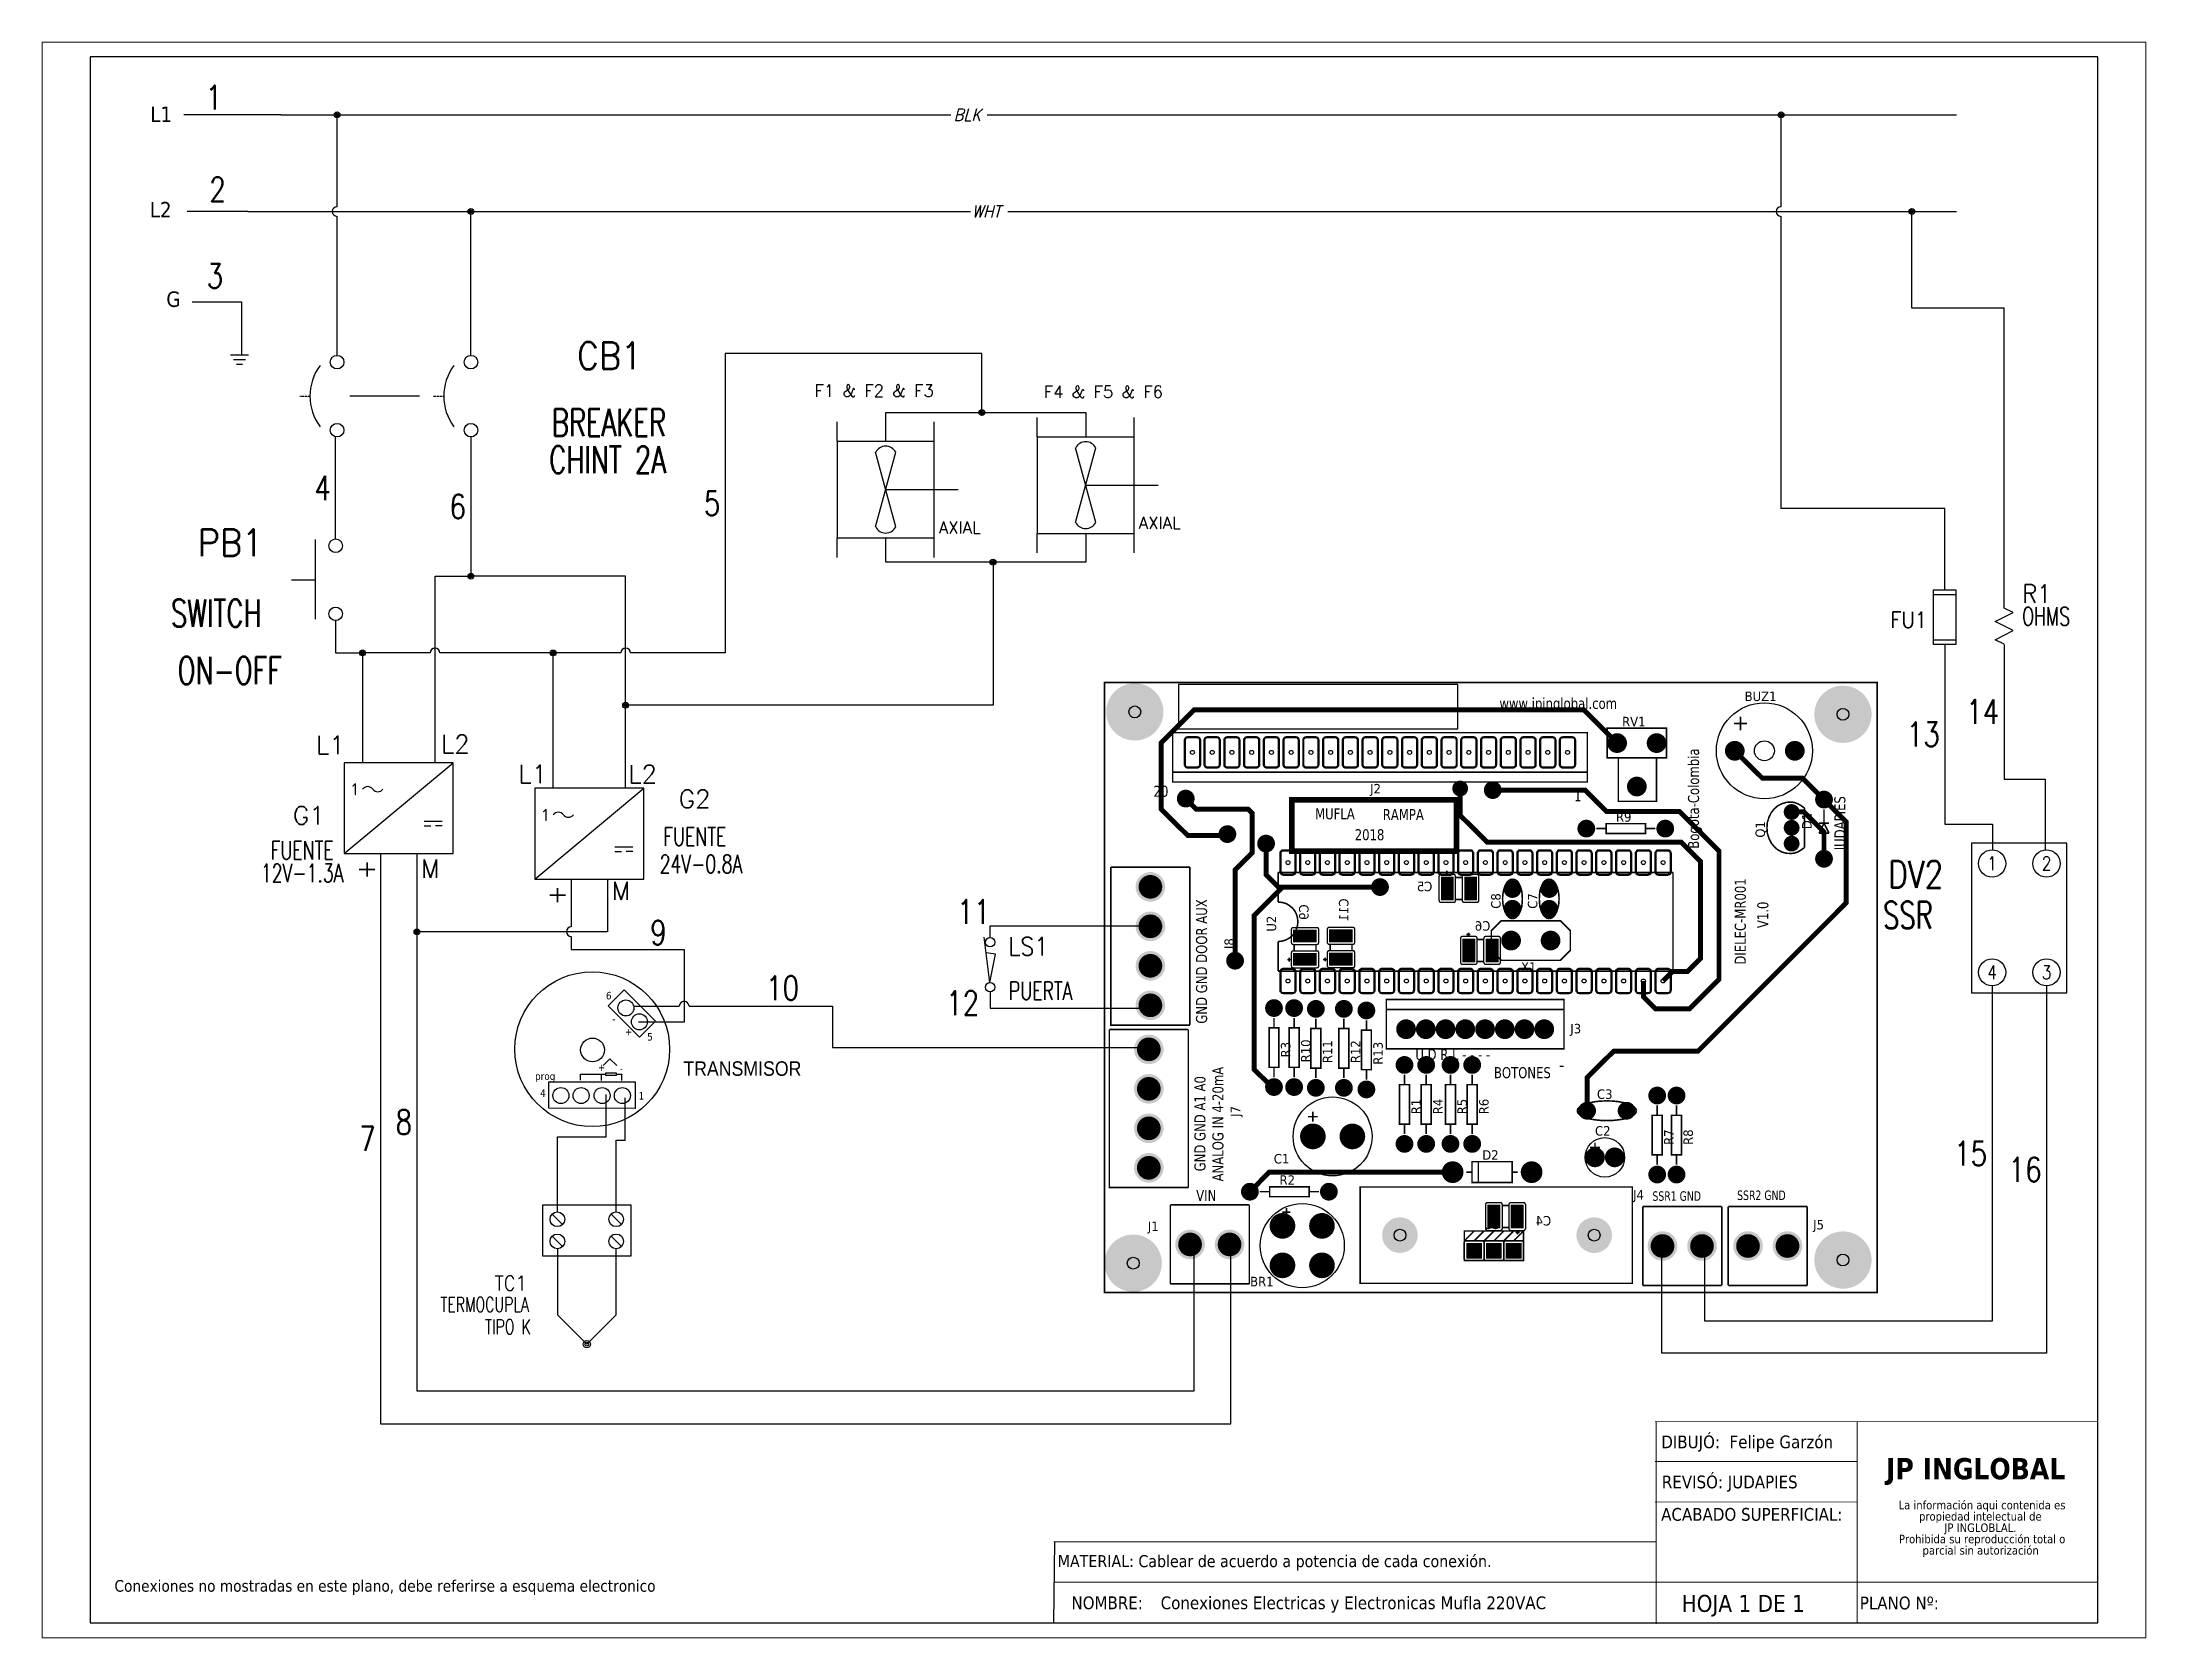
# Paper-space layout 'Layout1' of a CAD drawing. Header units: millimetres. Extents: x 2 to 254, y 2 to 194.
# The model-space entities are those that its viewports show. They can reach past a viewport. Long polylines and large blocks are cut down to what shows.
import ezdxf
from ezdxf.enums import TextEntityAlignment as Align

# ---------------------------------------------------------------- set-up
doc = ezdxf.new("R2010")
doc.units = ezdxf.units.MM
doc.linetypes.add('CENTERX2', pattern=[20.32, 12.7, -2.54, 2.54, -2.54])
doc.linetypes.add('HIDDEN2', pattern=[0.1875, 0.125, -0.0625])
for name, color, linetype in [('BLK_12AWG', 7, 'Continuous'), ('CONTORNO', 179, 'Continuous'), ('DESC', 250, 'Continuous'), ('MISC', 7, 'Continuous'), ('SYMS', 7, 'Continuous'), ('TAGS', 250, 'Continuous'), ('TERMS', 250, 'Continuous'), ('WIRES', 7, 'Continuous')]:
    doc.layers.add(name, color=color, linetype=linetype)
doc.layers.add('WIRENO', color=7, linetype='Continuous', true_color=0x000000)
doc.styles.add('SLDTEXTSTYLE0', font='tahoma.ttf')
doc.styles.add('SLDTEXTSTYLE1', font='')
doc.styles.add('SLDTEXTSTYLE2', font='GOTHIC.TTF', dxfattribs={"width": 0.913})
doc.styles.get("Standard").update_dxf_attribs({"font": 'tahoma.ttf'})
doc.styles.add('WD', font='romans.shx')
doc.styles.add('WD_IEC', font='isocp2.shx', dxfattribs={"width": 0.9, "height": 4})
doc.styles.get('SLDTEXTSTYLE1').set_extended_font_data('Tahoma', bold=True)

psp = doc.layouts.get("Layout1")

msp = doc.modelspace()

# ---------------------------------------------------------------- texts
at = {"attachment_point": 1}
for s, width, heights, insert, char_height in [('L1', 0.37194, [0], (124.126, 121.075), 0.16), ('L2', 0.20068, [0.12], (124.121, 120.089), 0.16), ('G', 0.37194, [0], (124.292, 119.164), 0.16), ('Conexiones no mostradas en este plano, debe referirse a esquema electronico', 9.45621, [0], (123.756, 105.847), 0.12)]:
    msp.add_mtext_dynamic_manual_height_columns(s, width=width, gutter_width=0.05, heights=heights, dxfattribs=dict(at, insert=insert, char_height=char_height))
at = {"color": 7, "linetype": 'Continuous', "lineweight": 0, "attachment_point": 1, "style": 'SLDTEXTSTYLE0'}
for s, insert, char_height in [('REVISÓ: JUDAPIES', (139.749, 106.927), 0.13176), ('MATERIAL: Cablear de acuerdo a potencia de cada conexión.', (133.505, 106.105), 0.1245), ('\\pi-0.39529,l0.52705,t1.0541;NOMBRE:^IConexiones Electricas y Electronicas Mufla 220VAC ', (133.515, 105.678), 0.13176), ('HOJA 1 DE 1', (139.953, 105.694), 0.17568), ('PLANO Nº:', (141.795, 105.676), 0.1318)]:
    msp.add_mtext(s, dxfattribs=dict(at, insert=insert, char_height=char_height))
at = {"layer": 'CONTORNO', "color": 7, "char_height": 0.13176, "attachment_point": 1, "style": 'SLDTEXTSTYLE0'}
for s, insert in [('DIBUJÓ:  Felipe Garzón', (139.743, 107.341)), ('ACABADO SUPERFICIAL:', (139.742, 106.592))]:
    msp.add_mtext(s, dxfattribs=dict(at, insert=insert))
at = {"layer": 'CONTORNO', "insert": (142.067, 107.108), "char_height": 0.2196, "attachment_point": 1, "style": 'SLDTEXTSTYLE1'}
msp.add_mtext('JP INGLOBAL', dxfattribs=at)
at = {"layer": 'DESC'}
for s, p in [('6', (128.836, 111.848)), ('5', (129.262, 111.423)), ('prog', (128.103, 111.015)), ('4', (128.155, 110.84)), ('1', (129.173, 110.813))]:
    msp.add_text(s, height=0.0774, dxfattribs=at).set_placement(p)
for s, p in [('-', (128.933, 111.666)), ('+', (129.108, 111.543)), ('+', (128.83, 111.173)), ('-', (129.011, 111.154))]:
    msp.add_text(s, height=0.0774, rotation=180, dxfattribs=at).set_placement(p)
at = {"layer": 'DESC', "insert": (129.635, 111.208), "char_height": 0.15, "attachment_point": 1, "style": 'SLDTEXTSTYLE2'}
msp.add_mtext_dynamic_manual_height_columns('TRANSMISOR', width=0.80716, gutter_width=0.952, heights=[0], dxfattribs=at)

# ---------------------------------------------------------------- blocks, each defined once
blk = doc.blocks.new('SW_NOTE_2')
at = {"layer": 'CONTORNO', "color": 0, "char_height": 1.0583, "attachment_point": 2, "style": 'SLDTEXTSTYLE0'}
for s, insert in [('La información aqui contenida es ', (10.29, 1.34)), ('propiedad intelectual de', (10.08, -0.07)), ('JP INGLOBLAL.', (10.1, -1.48)), ('Prohibida su reproducción total o ', (10.3, -2.89)), ('parcial sin autorización', (10.12, -4.3))]:
    blk.add_mtext(s, dxfattribs=dict(at, insert=insert))
blk = doc.blocks.new('VGND2')
for p, q in [((0.09375, 0), (-0.09375, 0)), ((-0.0625, -0.046875), (0.0625, -0.046875)), ((-0.03125, -0.09375), (0.03125, -0.09375))]:
    blk.add_line(p, q)
at = {"style": 'WD', "flags": 1}
blk.add_attdef('X2TERM01', (0, 0), '', height=0.01, dxfattribs=at)
blk = doc.blocks.new('HT0_LGENERIC')
at = {"style": 'WD', "oblique": 15, "width": 0.9}
blk.add_attdef('COLOR', text='', height=0.125, dxfattribs=at).set_placement((0, 0), align=Align.MIDDLE_CENTER)
at = {"color": 7, "style": 'WD'}
for tag, p in [('X4_TINY_DOT_DONT_REMOVE', (-0.125, 0)), ('X1_TINY_DOT_DONT_REMOVE', (0.125, 0))]:
    blk.add_attdef(tag, p, '', height=0.0001, dxfattribs=at)
at = {"style": 'WD', "flags": 1}
for tag, p in [('X4TERM01', (-0.125, 0)), ('X1TERM01', (0.125, 0))]:
    blk.add_attdef(tag, p, '', height=0.01, dxfattribs=at)
blk = doc.blocks.new('WD_WNH')
at = {"linetype": 'Continuous', "style": 'WD', "width": 0.8}
blk.add_attdef('WIRENO', text='', height=0.125, dxfattribs=at).set_placement((0, 0.062), align=Align.CENTER)
at = {"style": 'WD', "flags": 1}
for tag, p in [('W01USER', (0, 0.078)), ('W02USER', (0, 0.07)), ('W03USER', (0, 0.062)), ('W04USER', (0, 0.055)), ('W05USER', (0, 0.047)), ('W06USER', (0, 0.039)), ('W07USER', (0, 0.031)), ('W08USER', (0, 0.023)), ('W09USER', (0, 0.016)), ('W10USER', (0, 0.008))]:
    blk.add_attdef(tag, text='', height=0.005, dxfattribs=at).set_placement(p, align=Align.CENTER)
blk = doc.blocks.new('VPW1_1PH')
for p, q in [((-0.125, -0.625), (0.625, 0)), ((0.425, -0.404), (0.55, -0.404)), ((0.425, -0.435), (0.472, -0.435)), ((0.55, -0.435), (0.503, -0.435))]:
    blk.add_line(p, q)
blk.add_lwpolyline([(-0.125, 0), (-0.125, -0.625), (0.625, -0.625), (0.625, 0)], close=True)
for centre, start, end in [((0.036, -0.209), 36.8699, 143.1301), ((0.106, -0.156), 216.8699, 323.1301)]:
    blk.add_arc(centre, 0.0438, start, end)
at = {"style": 'WD_IEC'}
blk.add_text('1', height=0.084, dxfattribs=at).set_placement((-0.034, -0.183), align=Align.MIDDLE_RIGHT)
at = {"linetype": 'Continuous', "style": 'WD', "flags": 8}
for tag, p in [('TERM01', (-0.04, 0.686)), ('TERM02', (0.21, 0.728)), ('TERM03', (0.46, 0.728)), ('TERM04', (0.085, -0.665)), ('TERM05', (0.335, -0.665))]:
    blk.add_attdef(tag, text='', height=0.125, rotation=90, dxfattribs=at).set_placement(p, align=Align.RIGHT)
at = {"style": 'WD', "width": 0.7}
for tag, p in [('INST', (-0.416, 0.169)), ('LOC', (-0.416, -0.001)), ('RATING1', (-0.416, -0.34)), ('XREF', (-0.416, -0.51)), ('DESC1', (-0.416, -0.666)), ('DESC2', (-0.416, -0.822)), ('DESC3', (-0.416, -0.977))]:
    blk.add_attdef(tag, text='', height=0.125, dxfattribs=at).set_placement(p, align=Align.CENTER)
at = {"style": 'WD'}
for tag, p, height, flags in [('X2TERM01', (0, 0), 0.0125, 1), ('X2TERM02', (0.25, 0), 0.0125, 1), ('X2TERM03', (0.5, 0), 0.0125, 1), ('FAMILY', (0.684, -0.525), 0.01, 9), ('X8TERM04', (0.125, -0.625), 0.0125, 1), ('X8TERM05', (0.375, -0.625), 0.0125, 1)]:
    blk.add_attdef(tag, p, '', height=height, dxfattribs=dict(at, flags=flags))
blk.add_attdef('TAG1', text='', height=0.125, dxfattribs=at).set_placement((-0.416, -0.171), align=Align.CENTER)
at = {"linetype": 'Continuous', "style": 'WD', "flags": 9}
for tag, p in [('MFG', (0.709, -0.085)), ('CAT', (0.711, -0.066)), ('ASSYCODE', (0.709, -0.606))]:
    blk.add_attdef(tag, text='', height=0.01, dxfattribs=at).set_placement(p, align=Align.CENTER)
blk = doc.blocks.new('VPB11')
for p, q in [((-0.0938, 0.1849), (-0.0938, -0.1801)), ((-0.2022, 0), (-0.0938, 0))]:
    blk.add_line(p, q)
for centre in [(0, 0.1562), (0, -0.1562)]:
    blk.add_circle(centre, 0.0312)
at = {"style": 'WD'}
for tag, p, width in [('INST', (0.1269, 0.3902), 0.7), ('LOC', (0.1269, 0.2206), 0.7), ('TAG1', (0.1269, 0.0644), 0.9), ('XREF', (0.1287, -0.09), 0.7), ('DESC1', (0.1287, -0.242), 0.7), ('DESC2', (0.1287, -0.3982), 0.7)]:
    blk.add_attdef(tag, p, '', height=0.125, dxfattribs=dict(at, width=width))
at = {"linetype": 'Continuous', "style": 'WD'}
for tag, height, flags, p in [('TERM01', 0.125, 8, (-0.055, 0.2223)), ('MFG', 0.01, 9, (-0.1421, -0.0881)), ('CAT', 0.01, 9, (-0.1421, -0.0731))]:
    blk.add_attdef(tag, text='', height=height, dxfattribs=dict(at, flags=flags)).set_placement(p, align=Align.RIGHT)
at = {"color": 7, "style": 'WD', "flags": 1}
for tag, p in [('X2TERM01', (0, 0.1875)), ('X8TERM02', (0, -0.1875))]:
    blk.add_attdef(tag, p, '', height=0.0125, dxfattribs=at)
at = {"color": 7, "style": 'WD'}
for tag, p in [('X4LINK', (-0.2656, 0)), ('X1LINK', (0, 0))]:
    blk.add_attdef(tag, p, '', height=0.01, dxfattribs=at)
at = {"style": 'WD'}
for tag, flags, p in [('CONTACT', 1, (-0.1421, -0.0531)), ('FAMILY', 9, (-0.1421, -0.0365))]:
    blk.add_attdef(tag, text='', height=0.01, dxfattribs=dict(at, flags=flags)).set_placement(p, align=Align.RIGHT)
at = {"linetype": 'Continuous', "style": 'WD', "flags": 9}
blk.add_attdef('ASSYCODE', text='', height=0.01, dxfattribs=at).set_placement((-0.1551, -0.1064), align=Align.CENTER)
at = {"linetype": 'Continuous', "style": 'WD', "flags": 8}
blk.add_attdef('TERM02', text='', height=0.125, dxfattribs=at).set_placement((-0.0407, -0.2291), align=Align.TOP_RIGHT)
blk = doc.blocks.new('VCB1')
at = {"linetype": 'HIDDEN2'}
blk.add_line((-0.1712, 0), (-0.125, 0), dxfattribs=at)
for centre in [(0, 0.1562), (0, -0.1562)]:
    blk.add_circle(centre, 0.0312)
blk.add_arc((0.1094, 0), 0.2344, 143.1301, 216.8699)
at = {"style": 'WD'}
for tag, p, width in [('INST', (0.2188, 0.3883), 0.7), ('LOC', (0.2188, 0.2188), 0.7), ('TAG1', (0.1269, 0.0644), 0.9), ('XREF', (0.1287, -0.09), 0.7), ('DESC1', (0.1287, -0.242), 0.7), ('DESC2', (0.1287, -0.3893), 0.7)]:
    blk.add_attdef(tag, p, '', height=0.125, dxfattribs=dict(at, width=width))
at = {"linetype": 'Continuous', "style": 'WD'}
for tag, height, flags, p in [('TERM01', 0.125, 8, (-0.055, 0.2066)), ('MFG', 0.01, 9, (-0.1421, -0.0881)), ('CAT', 0.01, 9, (-0.1421, -0.0731))]:
    blk.add_attdef(tag, text='', height=height, dxfattribs=dict(at, flags=flags)).set_placement(p, align=Align.RIGHT)
at = {"color": 7, "style": 'WD', "flags": 1}
for tag, p in [('X2TERM01', (0, 0.1875)), ('X8TERM02', (0, -0.1875))]:
    blk.add_attdef(tag, p, '', height=0.0125, dxfattribs=at)
at = {"style": 'WD', "width": 0.7}
blk.add_attdef('RATING1', text='', height=0.125, dxfattribs=at).set_placement((-0.1875, 0.0625), align=Align.RIGHT)
at = {"color": 7, "style": 'WD'}
for tag, p in [('X4LINK', (-0.25, 0)), ('X1LINK', (0, 0))]:
    blk.add_attdef(tag, p, '', height=0.01, dxfattribs=at)
at = {"linetype": 'Continuous', "style": 'WD', "flags": 9}
blk.add_attdef('ASSYCODE', text='', height=0.01, dxfattribs=at).set_placement((-0.1533, -0.1061), align=Align.CENTER)
at = {"style": 'WD', "flags": 9}
for tag, p in [('FAMILY', (-0.1421, -0.0365)), ('CONTACT', (-0.1288, -0.1291))]:
    blk.add_attdef(tag, text='', height=0.01, dxfattribs=at).set_placement(p, align=Align.RIGHT)
at = {"linetype": 'Continuous', "style": 'WD', "flags": 8}
blk.add_attdef('TERM02', text='', height=0.125, dxfattribs=at).set_placement((-0.0407, -0.2134), align=Align.TOP_RIGHT)
blk = doc.blocks.new('VTC1LTB')
for p, q in [((-0.125, 0.062), (0.625, 0.062)), ((-0.125, -0.375), (-0.125, 0.062)), ((0.625, 0.062), (0.625, -0.375)), ((-0.044, -0.018), (0.044, -0.107)), ((0.456, -0.018), (0.544, -0.107)), ((-0.044, -0.206), (0.044, -0.294)), ((0, -0.312), (0, -0.875)), ((0.456, -0.206), (0.544, -0.294)), ((0.5, -0.875), (0.5, -0.312)), ((0.625, -0.375), (-0.125, -0.375)), ((0, -0.875), (0.25, -1.125)), ((0.25, -1.125), (0.5, -0.875))]:
    blk.add_line(p, q)
for centre, radius in [((0, -0.062), 0.0625), ((0.5, -0.062), 0.0625), ((0, -0.25), 0.0625), ((0.5, -0.25), 0.0625), ((0.25, -1.125), 0.0313), ((0.25, -1.125), 0.0163)]:
    blk.add_circle(centre, radius)
at = {"color": 7, "style": 'WD', "flags": 1}
for tag, p in [('X8TERM01', (0, 0)), ('X8TERM02', (0.5, 0)), ('X4TERM01', (-0.062, -0.062)), ('X1TERM02', (0.562, -0.062))]:
    blk.add_attdef(tag, p, '', height=0.0125, dxfattribs=at)
at = {"linetype": 'Continuous', "style": 'WD', "flags": 8}
blk.add_attdef('TERM01', text='', height=0.125, rotation=90, dxfattribs=at).set_placement((0.094, -0.031), align=Align.TOP_RIGHT)
blk.add_attdef('TERM02', text='', height=0.125, rotation=90, dxfattribs=at).set_placement((0.406, -0.031), align=Align.RIGHT)
at = {"style": 'WD'}
for tag, p, width in [('INST', (0.687, -0.36), 0.7), ('LOC', (0.687, -0.529), 0.7), ('TAG1', (0.689, -0.686), 0.9), ('DESC1', (0.691, -0.842), 0.7), ('DESC2', (0.691, -0.998), 0.7), ('RATING1', (0.375, -1.188), 0.9), ('WDTAGALT', (0.687, -1.375), 0.7)]:
    blk.add_attdef(tag, p, '', height=0.125, dxfattribs=dict(at, width=width))
at = {"style": 'WD', "flags": 9}
blk.add_attdef('FAMILY', (0.224, -1.194), '', height=0.01, dxfattribs=at)
at = {"linetype": 'Continuous', "style": 'WD'}
for tag, p, flags in [('CAT', (0.224, -1.223), 1), ('MFG', (0.253, -1.207), 1), ('ASSYCODE', (0.288, -1.22), 9)]:
    blk.add_attdef(tag, p, '', height=0.01, dxfattribs=dict(at, flags=flags))
blk = doc.blocks.new('VRE1')
for p, q in [((-0.062, 0.031), (0.062, 0.094)), ((0.062, -0.031), (-0.062, 0.031)), ((0.062, 0.094), (0, 0.125)), ((-0.062, -0.094), (0.062, -0.031)), ((0, -0.125), (-0.062, -0.094))]:
    blk.add_line(p, q)
at = {"style": 'WD'}
for tag, p, width in [('INST', (0.219, 0.488), 0.7), ('LOC', (0.219, 0.318), 0.7), ('TAG1', (0.127, 0.162), 0.9), ('RATING1', (0.125, 0.006), 0.7), ('RATING2', (0.125, -0.151), 0.7), ('DESC1', (0.129, -0.307), 0.7), ('DESC2', (0.129, -0.463), 0.7)]:
    blk.add_attdef(tag, p, '', height=0.125, dxfattribs=dict(at, width=width))
at = {"linetype": 'Continuous', "style": 'WD', "flags": 8}
blk.add_attdef('TERM01', text='', height=0.125, dxfattribs=at).set_placement((-0.055, 0.144), align=Align.RIGHT)
at = {"style": 'WD', "flags": 9}
blk.add_attdef('FAMILY', (-0.184, 0.08), '', height=0.01, rotation=90, dxfattribs=at)
at = {"linetype": 'Continuous', "style": 'WD', "flags": 9}
for tag, p in [('CAT', (-0.139, 0.105)), ('MFG', (-0.12, 0.103)), ('ASSYCODE', (-0.094, 0.094))]:
    blk.add_attdef(tag, text='', height=0.01, rotation=90, dxfattribs=at).set_placement(p, align=Align.CENTER)
at = {"color": 7, "style": 'WD', "flags": 1}
for tag, p in [('X2TERM01', (0, 0.125)), ('X8TERM02', (0, -0.125))]:
    blk.add_attdef(tag, p, '', height=0.0125, dxfattribs=at)
at = {"linetype": 'Continuous', "style": 'WD', "flags": 8}
blk.add_attdef('TERM02', text='', height=0.125, dxfattribs=at).set_placement((-0.041, -0.151), align=Align.TOP_RIGHT)
blk = doc.blocks.new('WDDOT')
for radius in [0.03, 0.0187, 0.00929]:
    blk.add_circle((0, 0), radius)
blk = doc.blocks.new('VFU1')
for p, q in [((-0.078, -0.188), (-0.078, 0.188)), ((-0.078, 0.188), (0.078, 0.188)), ((-0.078, 0.156), (0.078, 0.156)), ((0.078, 0.188), (0.078, -0.188)), ((-0.078, -0.156), (0.078, -0.156)), ((0.078, -0.188), (-0.078, -0.188))]:
    blk.add_line(p, q)
at = {"linetype": 'Continuous', "style": 'WD'}
for tag, height, flags, p in [('TERM01', 0.0625, 8, (-0.055, 0.207)), ('MFG', 0.01, 9, (-0.08, -0.088)), ('CAT', 0.01, 9, (-0.08, -0.073))]:
    blk.add_attdef(tag, text='', height=height, dxfattribs=dict(at, flags=flags)).set_placement(p, align=Align.RIGHT)
at = {"style": 'WD', "width": 0.7}
blk.add_attdef('RATING1', text='', height=0.0938, rotation=90, dxfattribs=at).set_placement((0, 0), align=Align.MIDDLE_CENTER)
at = {"color": 7, "style": 'WD', "flags": 1}
for tag, p in [('X2TERM01', (0, 0.188)), ('X8TERM02', (0, -0.188))]:
    blk.add_attdef(tag, p, '', height=0.0109, dxfattribs=at)
at = {"style": 'WD'}
for tag, p, height, width in [('INST', (0.281, 0.163), 0.0625, 0.7), ('TAG1', (0.158, -0.061), 0.109, 0.9), ('LOC', (0.281, 0.078), 0.0625, 0.7), ('DESC1', (0.281, -0.196), 0.0625, 0.7), ('DESC2', (0.281, -0.29), 0.0625, 0.7), ('DESC3', (0.281, -0.375), 0.0625, 0.7)]:
    blk.add_attdef(tag, p, '', height=height, dxfattribs=dict(at, width=width))
at = {"color": 7, "style": 'WD'}
for tag, p in [('X4LINK', (-0.125, 0)), ('X1LINK', (0.141, 0))]:
    blk.add_attdef(tag, p, '', height=0.01, dxfattribs=at)
at = {"linetype": 'Continuous', "style": 'WD', "flags": 9}
blk.add_attdef('ASSYCODE', text='', height=0.01, dxfattribs=at).set_placement((-0.098, -0.108), align=Align.CENTER)
at = {"style": 'WD', "flags": 9}
blk.add_attdef('FAMILY', text='', height=0.01, dxfattribs=at).set_placement((-0.08, -0.036), align=Align.RIGHT)
at = {"linetype": 'Continuous', "style": 'WD', "flags": 8}
blk.add_attdef('TERM02', text='', height=0.0625, dxfattribs=at).set_placement((-0.041, -0.213), align=Align.TOP_RIGHT)
blk = doc.blocks.new('HM1_AXIAL_FLOW_FAN1')
for p, q in [((-0.5, 0.5), (-0.5, 0.7)), ((0.5, 0.5), (0.5, 0.7)), ((-0.5, 0.5), (0.5, 0.5)), ((-0.5, 0.5), (-0.5, -0.5)), ((0.5, -0.5), (0.5, 0.5)), ((-0.104, -0.386), (0.104, 0.386)), ((0.104, -0.386), (-0.104, 0.386)), ((0, 0), (0.75, 0)), ((-0.5, -0.5), (0.5, -0.5)), ((-0.5, -0.7), (-0.5, -0.5)), ((0.5, -0.7), (0.5, -0.5))]:
    blk.add_line(p, q)
for centre, start, end in [((0, 0.333), 27.1247, 152.8753), ((0, -0.333), 207.1247, 332.8753)]:
    blk.add_arc(centre, 0.116, start, end)
at = {"style": 'WD'}
for tag, height, p in [('INST', 0.125, (-0.658, 0.914)), ('TAG1', 0.125, (-0.658, 0.544)), ('LOC', 0.125, (-0.66, 0.738)), ('TERM01', 0.0625, (-0.51, 0.016))]:
    blk.add_attdef(tag, text='', height=height, dxfattribs=at).set_placement(p, align=Align.RIGHT)
for tag, p, height in [('X2TERM04', (0, 0.5), 0.005), ('TERM04', (0.009, 0.51), 0.0625), ('X4TERM01', (-0.5, 0), 0.01), ('X1TERM03', (0.5, 0), 0.005), ('TERM03', (0.511, 0.012), 0.0625), ('RATING1', (0.549, -0.237), 0.125), ('DESC1', (0.549, -0.453), 0.125), ('X8TERM02', (0, -0.5), 0.005), ('TERM02', (0.002, -0.573), 0.0625), ('DESC2', (0.549, -0.637), 0.125), ('DESC3', (0.549, -0.827), 0.125), ('WDTAGALT', (0.569, -1.005), 0.125)]:
    blk.add_attdef(tag, p, '', height=height, dxfattribs=at)
blk.add_attdef('XREF', text='', height=0.0625, rotation=0.0625, dxfattribs=at).set_placement((0.726, 0.558), align=Align.TOP_CENTER)
at = {"style": 'WD', "flags": 1}
for tag, p in [('FAMILY', (-0.587, -0.278)), ('CAT', (-0.587, -0.322)), ('MFG', (-0.585, -0.353)), ('WDTYPE', (-0.572, -0.419)), ('ASSYCODE', (-0.557, -0.383))]:
    blk.add_attdef(tag, text='', height=0.01, dxfattribs=at).set_placement(p, align=Align.CENTER)
blk = doc.blocks.new('RPAD')
blk.add_trace([(-0.5, -0.5), (-0.5, 0.5), (0.5, -0.5), (0.5, 0.5)])
blk = doc.blocks.new('EPAD')
at = {"const_width": 0.5}
blk.add_lwpolyline([(-0.25, 0, 1), (0.25, 0, 1)], format="xyb", close=True, dxfattribs=at)
blk = doc.blocks.new('Tarjeta mufla')
for points, const_width in [([(146.21, 112.421), (150.123, 112.421), (150.123, 115.511), (146.21, 115.511), (146.21, 112.421)], 0.008), ([(146.21, 112.421), (150.123, 112.421), (150.123, 115.511), (146.21, 115.511), (146.21, 112.421)], 0.008), ([(146.21, 112.421), (150.123, 112.421), (150.123, 115.511), (146.21, 115.511), (146.21, 112.421)], 0.008), ([(146.832, 114.743), (146.828, 114.736), (146.631, 114.736), (146.497, 114.869), (146.497, 115.205), (146.665, 115.373), (148.637, 115.373), (148.806, 115.204)], 0.025), ([(146.555, 115.007), (148.655, 115.007), (148.655, 115.257), (146.555, 115.257), (146.555, 115.007)], 0.008), ([(146.555, 115.007), (148.655, 115.007), (148.655, 115.257), (146.555, 115.257), (146.555, 115.007)], 0.008), ([(146.555, 115.007), (148.655, 115.007), (148.655, 115.257), (146.555, 115.257), (146.555, 115.007)], 0.008), ([(148.756, 115.129), (149.056, 115.129), (149.056, 115.279), (148.756, 115.279), (148.756, 115.129)], 0.008), ([(148.756, 115.129), (149.056, 115.129), (149.056, 115.279), (148.756, 115.279), (148.756, 115.129)], 0.008), ([(148.756, 115.129), (149.056, 115.129), (149.056, 115.279), (148.756, 115.279), (148.756, 115.129)], 0.008), ([(148.812, 114.909), (149.005, 114.909), (149.005, 115.129), (148.812, 115.129), (148.812, 114.909)], 0.008), ([(148.812, 114.909), (149.005, 114.909), (149.005, 115.129), (148.812, 115.129), (148.812, 114.909)], 0.008), ([(148.812, 114.909), (149.005, 114.909), (149.005, 115.129), (148.812, 115.129), (148.812, 114.909)], 0.008), ([(149.402, 115.165), (149.541, 115.027), (149.745, 115.027), (149.745, 115.027), (149.854, 114.918)], 0.025), ([(148.655, 115.057), (146.555, 115.057)], 0.008), ([(148.655, 115.057), (146.555, 115.057)], 0.008), ([(148.655, 115.057), (146.555, 115.057)], 0.008), ([(148.011, 114.974), (148.011, 114.838), (148.148, 114.702), (149.131, 114.702), (149.228, 114.605), (149.228, 114.112), (149.162, 114.047), (149.086, 114.047), (149.039, 113.999)], 0.025), ([(148.956, 114.979), (148.856, 114.979)], 0.008), ([(148.956, 114.979), (148.856, 114.979)], 0.008), ([(148.956, 114.979), (148.856, 114.979)], 0.008), ([(146.871, 114.102), (146.871, 114.562), (146.958, 114.649), (146.958, 114.848), (146.937, 114.869), (146.675, 114.869), (146.621, 114.923)], 0.025), ([(147.158, 114.657), (147.993, 114.657), (147.993, 114.917), (147.158, 114.917), (147.158, 114.657)], 0.029), ([(147.158, 114.657), (147.993, 114.657), (147.993, 114.917), (147.158, 114.917), (147.158, 114.657)], 0.029), ([(147.158, 114.657), (147.993, 114.657), (147.993, 114.917), (147.158, 114.917), (147.158, 114.657)], 0.029), ([(148.176, 114.966), (148.644, 114.966), (148.751, 114.858), (149.121, 114.858), (149.322, 114.657), (149.322, 114.008), (149.172, 113.858), (149.001, 113.858), (149.001, 113.858), (148.939, 113.92), (148.939, 113.999)], 0.025), ([(148.654, 113.342), (148.654, 113.51), (148.789, 113.644), (149.216, 113.644), (149.966, 114.394), (149.966, 114.805), (149.854, 114.918)], 0.025), ([(149.69, 114.905), (149.664, 114.904), (149.641, 114.897), (149.619, 114.886), (149.601, 114.87), (149.586, 114.851), (149.575, 114.828), (149.567, 114.803), (149.565, 114.775)], 0.008), ([(149.69, 114.905), (149.664, 114.904), (149.641, 114.897), (149.619, 114.886), (149.601, 114.87), (149.586, 114.851), (149.575, 114.828), (149.567, 114.803), (149.565, 114.775)], 0.008), ([(149.69, 114.905), (149.664, 114.904), (149.641, 114.897), (149.619, 114.886), (149.601, 114.87), (149.586, 114.851), (149.575, 114.828), (149.567, 114.803), (149.565, 114.775)], 0.008), ([(149.69, 114.905), (149.705, 114.903), (149.72, 114.897), (149.737, 114.888), (149.755, 114.875)], 0.008), ([(149.69, 114.905), (149.705, 114.903), (149.72, 114.897), (149.737, 114.888), (149.755, 114.875)], 0.008), ([(149.69, 114.905), (149.705, 114.903), (149.72, 114.897), (149.737, 114.888), (149.755, 114.875)], 0.008), ([(149.755, 114.675), (149.755, 114.875)], 0.008), ([(149.755, 114.675), (149.755, 114.875)], 0.008), ([(149.755, 114.675), (149.755, 114.875)], 0.008), ([(148.7, 114.771), (148.75, 114.771)], 0.008), ([(148.7, 114.771), (148.75, 114.771)], 0.008), ([(148.7, 114.771), (148.75, 114.771)], 0.008), ([(148.75, 114.746), (148.95, 114.746), (148.95, 114.796), (148.75, 114.796), (148.75, 114.746)], 0.008), ([(148.75, 114.746), (148.95, 114.746), (148.95, 114.796), (148.75, 114.796), (148.75, 114.746)], 0.008), ([(148.75, 114.746), (148.95, 114.746), (148.95, 114.796), (148.75, 114.796), (148.75, 114.746)], 0.008), ([(148.95, 114.771), (149, 114.771)], 0.008), ([(148.95, 114.771), (149, 114.771)], 0.008), ([(148.95, 114.771), (149, 114.771)], 0.008), ([(149.69, 114.645), (149.664, 114.646), (149.641, 114.652), (149.619, 114.664), (149.601, 114.68), (149.586, 114.699), (149.575, 114.722), (149.567, 114.747), (149.565, 114.775)], 0.008), ([(149.69, 114.645), (149.664, 114.646), (149.641, 114.652), (149.619, 114.664), (149.601, 114.68), (149.586, 114.699), (149.575, 114.722), (149.567, 114.747), (149.565, 114.775)], 0.008), ([(149.69, 114.645), (149.664, 114.646), (149.641, 114.652), (149.619, 114.664), (149.601, 114.68), (149.586, 114.699), (149.575, 114.722), (149.567, 114.747), (149.565, 114.775)], 0.008), ([(149.854, 114.618), (149.854, 114.753), (149.751, 114.856), (149.691, 114.856), (149.69, 114.855)], 0.025), ([(149.829, 114.748), (149.854, 114.798)], 0.008), ([(149.829, 114.798), (149.879, 114.798)], 0.008), ([(149.829, 114.748), (149.854, 114.798)], 0.008), ([(149.829, 114.798), (149.879, 114.798)], 0.008), ([(149.829, 114.748), (149.854, 114.798)], 0.008), ([(149.829, 114.798), (149.879, 114.798)], 0.008), ([(149.854, 114.798), (149.854, 114.868)], 0.008), ([(149.854, 114.798), (149.854, 114.868)], 0.008), ([(149.854, 114.798), (149.854, 114.868)], 0.008), ([(149.879, 114.748), (149.854, 114.798)], 0.008), ([(149.879, 114.748), (149.854, 114.798)], 0.008), ([(149.879, 114.748), (149.854, 114.798)], 0.008), ([(147.605, 114.475), (147.112, 114.475), (147.09, 114.475), (147.028, 114.537), (147.028, 114.62), (147.028, 114.695)], 0.025), ([(149.69, 114.645), (149.705, 114.647), (149.72, 114.652), (149.737, 114.662), (149.755, 114.675)], 0.008), ([(149.69, 114.645), (149.705, 114.647), (149.72, 114.652), (149.737, 114.662), (149.755, 114.675)], 0.008), ([(149.69, 114.645), (149.705, 114.647), (149.72, 114.652), (149.737, 114.662), (149.755, 114.675)], 0.008), ([(149.829, 114.748), (149.879, 114.748)], 0.008), ([(149.829, 114.748), (149.879, 114.748)], 0.008), ([(149.829, 114.748), (149.879, 114.748)], 0.008), ([(149.854, 114.668), (149.854, 114.748)], 0.008), ([(149.854, 114.668), (149.854, 114.748)], 0.008), ([(149.854, 114.668), (149.854, 114.748)], 0.008), ([(146.642, 114.576), (146.242, 114.576)], 0.008), ([(146.642, 113.776), (146.242, 113.776), (146.242, 114.576)], 0.008), ([(146.642, 114.576), (146.242, 114.576)], 0.008), ([(146.642, 113.776), (146.242, 113.776), (146.242, 114.576)], 0.008), ([(146.642, 114.576), (146.242, 114.576)], 0.008), ([(146.642, 113.776), (146.242, 113.776), (146.242, 114.576)], 0.008), ([(146.642, 114.576), (146.642, 113.776)], 0.008), ([(146.642, 114.576), (146.642, 113.776)], 0.008), ([(146.642, 114.576), (146.642, 113.776)], 0.008), ([(147.944, 114.538), (147.944, 114.558)], 0.008), ([(147.944, 114.538), (147.944, 114.558)], 0.008), ([(147.944, 114.538), (147.944, 114.558)], 0.008), ([(147.112, 114.475), (146.967, 114.331), (146.967, 113.552), (147.058, 113.462), (147.068, 113.462)], 0.025), ([(147.089, 114.399), (147.089, 114.549)], 0.008), ([(147.089, 114.549), (149.089, 114.549)], 0.008), ([(147.089, 114.399), (147.089, 114.549)], 0.008), ([(147.089, 114.549), (149.089, 114.549)], 0.008), ([(147.089, 114.399), (147.089, 114.549)], 0.008), ([(147.089, 114.549), (149.089, 114.549)], 0.008), ([(147.954, 114.548), (147.934, 114.548)], 0.008), ([(147.954, 114.548), (147.934, 114.548)], 0.008), ([(147.954, 114.548), (147.934, 114.548)], 0.008), ([(148.024, 114.523), (147.986, 114.523)], 0.008), ([(148.024, 114.523), (147.986, 114.523)], 0.008), ([(148.024, 114.523), (147.986, 114.523)], 0.008), ([(148.276, 114.515), (148.266, 114.513), (148.257, 114.508), (148.248, 114.499), (148.241, 114.486), (148.235, 114.472), (148.23, 114.455), (148.227, 114.436), (148.226, 114.415)], 0.008), ([(148.276, 114.515), (148.266, 114.513), (148.257, 114.508), (148.248, 114.499), (148.241, 114.486), (148.235, 114.472), (148.23, 114.455), (148.227, 114.436), (148.226, 114.415)], 0.008), ([(148.276, 114.515), (148.266, 114.513), (148.257, 114.508), (148.248, 114.499), (148.241, 114.486), (148.235, 114.472), (148.23, 114.455), (148.227, 114.436), (148.226, 114.415)], 0.008), ([(148.276, 114.515), (148.287, 114.513), (148.296, 114.508), (148.305, 114.499), (148.312, 114.486), (148.318, 114.472), (148.323, 114.455), (148.325, 114.436), (148.326, 114.415)], 0.008), ([(148.276, 114.515), (148.287, 114.513), (148.296, 114.508), (148.305, 114.499), (148.312, 114.486), (148.318, 114.472), (148.323, 114.455), (148.325, 114.436), (148.326, 114.415)], 0.008), ([(148.276, 114.515), (148.287, 114.513), (148.296, 114.508), (148.305, 114.499), (148.312, 114.486), (148.318, 114.472), (148.323, 114.455), (148.325, 114.436), (148.326, 114.415)], 0.008), ([(148.462, 114.515), (148.451, 114.513), (148.442, 114.508), (148.433, 114.499), (148.426, 114.486), (148.42, 114.472), (148.415, 114.455), (148.413, 114.436), (148.412, 114.415)], 0.008), ([(148.462, 114.515), (148.451, 114.513), (148.442, 114.508), (148.433, 114.499), (148.426, 114.486), (148.42, 114.472), (148.415, 114.455), (148.413, 114.436), (148.412, 114.415)], 0.008), ([(148.462, 114.515), (148.451, 114.513), (148.442, 114.508), (148.433, 114.499), (148.426, 114.486), (148.42, 114.472), (148.415, 114.455), (148.413, 114.436), (148.412, 114.415)], 0.008), ([(148.462, 114.515), (148.472, 114.513), (148.481, 114.508), (148.49, 114.499), (148.497, 114.486), (148.503, 114.472), (148.508, 114.455), (148.511, 114.436), (148.512, 114.415)], 0.008), ([(148.462, 114.515), (148.472, 114.513), (148.481, 114.508), (148.49, 114.499), (148.497, 114.486), (148.503, 114.472), (148.508, 114.455), (148.511, 114.436), (148.512, 114.415)], 0.008), ([(148.462, 114.515), (148.472, 114.513), (148.481, 114.508), (148.49, 114.499), (148.497, 114.486), (148.503, 114.472), (148.508, 114.455), (148.511, 114.436), (148.512, 114.415)], 0.008), ([(149.089, 114.549), (149.089, 114.049)], 0.008), ([(149.089, 114.549), (149.089, 114.049)], 0.008), ([(149.089, 114.549), (149.089, 114.049)], 0.008), ([(147.189, 114.299), (147.187, 114.32), (147.181, 114.339), (147.172, 114.356), (147.16, 114.37), (147.145, 114.382), (147.128, 114.392), (147.109, 114.397), (147.089, 114.399)], 0.008), ([(147.189, 114.299), (147.187, 114.32), (147.181, 114.339), (147.172, 114.356), (147.16, 114.37), (147.145, 114.382), (147.128, 114.392), (147.109, 114.397), (147.089, 114.399)], 0.008), ([(147.189, 114.299), (147.187, 114.32), (147.181, 114.339), (147.172, 114.356), (147.16, 114.37), (147.145, 114.382), (147.128, 114.392), (147.109, 114.397), (147.089, 114.399)], 0.008), ([(148.024, 114.412), (147.985, 114.412)], 0.008), ([(148.024, 114.412), (147.985, 114.412)], 0.008), ([(148.024, 114.412), (147.985, 114.412)], 0.008), ([(148.276, 114.315), (148.266, 114.317), (148.257, 114.323), (148.248, 114.332), (148.241, 114.344), (148.235, 114.359), (148.23, 114.376), (148.227, 114.395), (148.226, 114.415)], 0.008), ([(148.276, 114.315), (148.266, 114.317), (148.257, 114.323), (148.248, 114.332), (148.241, 114.344), (148.235, 114.359), (148.23, 114.376), (148.227, 114.395), (148.226, 114.415)], 0.008), ([(148.276, 114.315), (148.266, 114.317), (148.257, 114.323), (148.248, 114.332), (148.241, 114.344), (148.235, 114.359), (148.23, 114.376), (148.227, 114.395), (148.226, 114.415)], 0.008), ([(148.276, 114.315), (148.287, 114.317), (148.296, 114.323), (148.305, 114.332), (148.312, 114.344), (148.318, 114.359), (148.323, 114.376), (148.325, 114.395), (148.326, 114.415)], 0.008), ([(148.276, 114.315), (148.287, 114.317), (148.296, 114.323), (148.305, 114.332), (148.312, 114.344), (148.318, 114.359), (148.323, 114.376), (148.325, 114.395), (148.326, 114.415)], 0.008), ([(148.276, 114.315), (148.287, 114.317), (148.296, 114.323), (148.305, 114.332), (148.312, 114.344), (148.318, 114.359), (148.323, 114.376), (148.325, 114.395), (148.326, 114.415)], 0.008), ([(148.462, 114.315), (148.451, 114.317), (148.442, 114.323), (148.433, 114.332), (148.426, 114.344), (148.42, 114.359), (148.415, 114.376), (148.413, 114.395), (148.412, 114.415)], 0.008), ([(148.462, 114.315), (148.451, 114.317), (148.442, 114.323), (148.433, 114.332), (148.426, 114.344), (148.42, 114.359), (148.415, 114.376), (148.413, 114.395), (148.412, 114.415)], 0.008), ([(148.462, 114.315), (148.451, 114.317), (148.442, 114.323), (148.433, 114.332), (148.426, 114.344), (148.42, 114.359), (148.415, 114.376), (148.413, 114.395), (148.412, 114.415)], 0.008), ([(148.462, 114.315), (148.472, 114.317), (148.481, 114.323), (148.49, 114.332), (148.497, 114.344), (148.503, 114.359), (148.508, 114.376), (148.511, 114.395), (148.512, 114.415)], 0.008), ([(148.462, 114.315), (148.472, 114.317), (148.481, 114.323), (148.49, 114.332), (148.497, 114.344), (148.503, 114.359), (148.508, 114.376), (148.511, 114.395), (148.512, 114.415)], 0.008), ([(148.462, 114.315), (148.472, 114.317), (148.481, 114.323), (148.49, 114.332), (148.497, 114.344), (148.503, 114.359), (148.508, 114.376), (148.511, 114.395), (148.512, 114.415)], 0.008), ([(147.189, 114.299), (147.187, 114.279), (147.181, 114.26), (147.172, 114.243), (147.16, 114.228), (147.145, 114.216), (147.128, 114.207), (147.109, 114.201), (147.089, 114.199)], 0.008), ([(147.189, 114.299), (147.187, 114.279), (147.181, 114.26), (147.172, 114.243), (147.16, 114.228), (147.145, 114.216), (147.128, 114.207), (147.109, 114.201), (147.089, 114.199)], 0.008), ([(147.189, 114.299), (147.187, 114.279), (147.181, 114.26), (147.172, 114.243), (147.16, 114.228), (147.145, 114.216), (147.128, 114.207), (147.109, 114.201), (147.089, 114.199)], 0.008), ([(148.063, 114.234), (148.043, 114.234)], 0.008), ([(148.063, 114.234), (148.043, 114.234)], 0.008), ([(148.063, 114.234), (148.043, 114.234)], 0.008), ([(148.053, 114.224), (148.053, 114.244)], 0.008), ([(148.053, 114.224), (148.053, 114.244)], 0.008), ([(148.053, 114.224), (148.053, 114.244)], 0.008), ([(148.519, 114.104), (148.219, 114.104), (148.169, 114.154), (148.169, 114.254), (148.219, 114.304), (148.519, 114.304), (148.569, 114.254), (148.569, 114.154), (148.519, 114.104)], 0.008), ([(148.519, 114.104), (148.219, 114.104), (148.169, 114.154), (148.169, 114.254), (148.219, 114.304), (148.519, 114.304), (148.569, 114.254), (148.569, 114.154), (148.519, 114.104)], 0.008), ([(148.519, 114.104), (148.219, 114.104), (148.169, 114.154), (148.169, 114.254), (148.219, 114.304), (148.519, 114.304), (148.569, 114.254), (148.569, 114.154), (148.519, 114.104)], 0.008), ([(147.089, 114.049), (147.089, 114.199)], 0.008), ([(147.089, 114.049), (147.089, 114.199)], 0.008), ([(147.089, 114.049), (147.089, 114.199)], 0.008), ([(147.17, 114.187), (147.17, 114.149)], 0.008), ([(147.17, 114.187), (147.17, 114.149)], 0.008), ([(147.17, 114.187), (147.17, 114.149)], 0.008), ([(147.281, 114.187), (147.281, 114.148)], 0.008), ([(147.281, 114.187), (147.281, 114.148)], 0.008), ([(147.281, 114.187), (147.281, 114.148)], 0.008), ([(147.352, 114.188), (147.352, 114.15)], 0.008), ([(147.352, 114.188), (147.352, 114.15)], 0.008), ([(147.352, 114.188), (147.352, 114.15)], 0.008), ([(147.463, 114.188), (147.463, 114.149)], 0.008), ([(147.463, 114.188), (147.463, 114.149)], 0.008), ([(147.463, 114.188), (147.463, 114.149)], 0.008), ([(148.133, 114.209), (148.095, 114.209)], 0.008), ([(148.133, 114.209), (148.095, 114.209)], 0.008), ([(148.133, 114.209), (148.095, 114.209)], 0.008), ([(147.089, 114.049), (149.089, 114.049)], 0.008), ([(147.089, 114.049), (149.089, 114.049)], 0.008), ([(147.089, 114.049), (149.089, 114.049)], 0.008), ([(147.155, 114.107), (147.135, 114.107)], 0.008), ([(147.155, 114.107), (147.135, 114.107)], 0.008), ([(147.155, 114.107), (147.135, 114.107)], 0.008), ([(147.145, 114.117), (147.145, 114.097)], 0.008), ([(147.145, 114.117), (147.145, 114.097)], 0.008), ([(147.145, 114.117), (147.145, 114.097)], 0.008), ([(147.337, 114.108), (147.317, 114.108)], 0.008), ([(147.337, 114.108), (147.317, 114.108)], 0.008), ([(147.337, 114.108), (147.317, 114.108)], 0.008), ([(147.327, 114.118), (147.327, 114.098)], 0.008), ([(147.327, 114.118), (147.327, 114.098)], 0.008), ([(147.327, 114.118), (147.327, 114.098)], 0.008), ([(148.133, 114.098), (148.094, 114.098)], 0.008), ([(148.133, 114.098), (148.094, 114.098)], 0.008), ([(148.133, 114.098), (148.094, 114.098)], 0.008), ([(147.068, 113.812), (147.068, 113.762)], 0.008), ([(147.068, 113.812), (147.068, 113.762)], 0.008), ([(147.068, 113.812), (147.068, 113.762)], 0.008), ([(147.17, 113.812), (147.17, 113.762)], 0.008), ([(147.17, 113.812), (147.17, 113.762)], 0.008), ([(147.17, 113.812), (147.17, 113.762)], 0.008), ([(147.28, 113.808), (147.28, 113.758)], 0.008), ([(147.28, 113.808), (147.28, 113.758)], 0.008), ([(147.28, 113.808), (147.28, 113.758)], 0.008), ([(147.422, 113.808), (147.422, 113.758)], 0.008), ([(147.422, 113.808), (147.422, 113.758)], 0.008), ([(147.422, 113.808), (147.422, 113.758)], 0.008), ([(147.637, 113.655), (148.537, 113.655), (148.537, 113.905), (147.637, 113.905), (147.637, 113.655)], 0.008), ([(147.637, 113.655), (148.537, 113.655), (148.537, 113.905), (147.637, 113.905), (147.637, 113.655)], 0.008), ([(147.637, 113.655), (148.537, 113.655), (148.537, 113.905), (147.637, 113.905), (147.637, 113.655)], 0.008), ([(147.637, 113.855), (148.537, 113.855)], 0.008), ([(147.637, 113.855), (148.537, 113.855)], 0.008), ([(147.637, 113.855), (148.537, 113.855)], 0.008), ([(146.634, 113.753), (146.234, 113.753)], 0.008), ([(146.634, 112.953), (146.234, 112.953), (146.234, 113.753)], 0.008), ([(146.634, 113.753), (146.234, 113.753)], 0.008), ([(146.634, 112.953), (146.234, 112.953), (146.234, 113.753)], 0.008), ([(146.634, 113.753), (146.234, 113.753)], 0.008), ([(146.634, 112.953), (146.234, 112.953), (146.234, 113.753)], 0.008), ([(146.634, 113.753), (146.634, 112.953)], 0.008), ([(146.634, 113.753), (146.634, 112.953)], 0.008), ([(146.634, 113.753), (146.634, 112.953)], 0.008), ([(147.043, 113.562), (147.093, 113.562), (147.093, 113.762), (147.043, 113.762), (147.043, 113.562)], 0.008), ([(147.043, 113.562), (147.093, 113.562), (147.093, 113.762), (147.043, 113.762), (147.043, 113.562)], 0.008), ([(147.043, 113.562), (147.093, 113.562), (147.093, 113.762), (147.043, 113.762), (147.043, 113.562)], 0.008), ([(147.145, 113.562), (147.195, 113.562), (147.195, 113.762), (147.145, 113.762), (147.145, 113.562)], 0.008), ([(147.145, 113.562), (147.195, 113.562), (147.195, 113.762), (147.145, 113.762), (147.145, 113.562)], 0.008), ([(147.145, 113.562), (147.195, 113.562), (147.195, 113.762), (147.145, 113.762), (147.145, 113.562)], 0.008), ([(147.255, 113.558), (147.305, 113.558), (147.305, 113.758), (147.255, 113.758), (147.255, 113.558)], 0.008), ([(147.255, 113.558), (147.305, 113.558), (147.305, 113.758), (147.255, 113.758), (147.255, 113.558)], 0.008), ([(147.255, 113.558), (147.305, 113.558), (147.305, 113.758), (147.255, 113.758), (147.255, 113.558)], 0.008), ([(147.397, 113.558), (147.447, 113.558), (147.447, 113.758), (147.397, 113.758), (147.397, 113.558)], 0.008), ([(147.397, 113.558), (147.447, 113.558), (147.447, 113.758), (147.397, 113.758), (147.397, 113.558)], 0.008), ([(147.397, 113.558), (147.447, 113.558), (147.447, 113.758), (147.397, 113.758), (147.397, 113.558)], 0.008), ([(147.511, 113.55), (147.561, 113.55), (147.561, 113.75), (147.511, 113.75), (147.511, 113.55)], 0.008), ([(147.511, 113.55), (147.561, 113.55), (147.561, 113.75), (147.511, 113.75), (147.511, 113.55)], 0.008), ([(147.511, 113.55), (147.561, 113.55), (147.561, 113.75), (147.511, 113.75), (147.511, 113.55)], 0.008), ([(147.536, 113.8), (147.536, 113.75)], 0.008), ([(147.536, 113.8), (147.536, 113.75)], 0.008), ([(147.536, 113.8), (147.536, 113.75)], 0.008), ([(147.068, 113.562), (147.068, 113.512)], 0.008), ([(147.068, 113.562), (147.068, 113.512)], 0.008), ([(147.068, 113.562), (147.068, 113.512)], 0.008), ([(147.17, 113.562), (147.17, 113.512)], 0.008), ([(147.17, 113.562), (147.17, 113.512)], 0.008), ([(147.17, 113.562), (147.17, 113.512)], 0.008), ([(147.28, 113.558), (147.28, 113.508)], 0.008), ([(147.28, 113.558), (147.28, 113.508)], 0.008), ([(147.28, 113.558), (147.28, 113.508)], 0.008), ([(147.422, 113.558), (147.422, 113.508)], 0.008), ([(147.422, 113.558), (147.422, 113.508)], 0.008), ([(147.422, 113.558), (147.422, 113.508)], 0.008), ([(147.536, 113.55), (147.536, 113.5)], 0.008), ([(147.536, 113.55), (147.536, 113.5)], 0.008), ([(147.536, 113.55), (147.536, 113.5)], 0.008), ([(147.729, 113.524), (147.729, 113.474)], 0.008), ([(147.729, 113.524), (147.729, 113.474)], 0.008), ([(147.729, 113.524), (147.729, 113.474)], 0.008), ([(147.839, 113.524), (147.839, 113.474)], 0.008), ([(147.839, 113.524), (147.839, 113.474)], 0.008), ([(147.839, 113.524), (147.839, 113.474)], 0.008), ([(147.962, 113.524), (147.962, 113.474)], 0.008), ([(147.962, 113.524), (147.962, 113.474)], 0.008), ([(147.962, 113.524), (147.962, 113.474)], 0.008), ([(148.072, 113.524), (148.072, 113.474)], 0.008), ([(148.072, 113.524), (148.072, 113.474)], 0.008), ([(148.072, 113.524), (148.072, 113.474)], 0.008), ([(147.704, 113.274), (147.754, 113.274), (147.754, 113.474), (147.704, 113.474), (147.704, 113.274)], 0.008), ([(147.704, 113.274), (147.754, 113.274), (147.754, 113.474), (147.704, 113.474), (147.704, 113.274)], 0.008), ([(147.704, 113.274), (147.754, 113.274), (147.754, 113.474), (147.704, 113.474), (147.704, 113.274)], 0.008), ([(147.814, 113.274), (147.864, 113.274), (147.864, 113.474), (147.814, 113.474), (147.814, 113.274)], 0.008), ([(147.814, 113.274), (147.864, 113.274), (147.864, 113.474), (147.814, 113.474), (147.814, 113.274)], 0.008), ([(147.814, 113.274), (147.864, 113.274), (147.864, 113.474), (147.814, 113.474), (147.814, 113.274)], 0.008), ([(147.937, 113.274), (147.987, 113.274), (147.987, 113.474), (147.937, 113.474), (147.937, 113.274)], 0.008), ([(147.937, 113.274), (147.987, 113.274), (147.987, 113.474), (147.937, 113.474), (147.937, 113.274)], 0.008), ([(147.937, 113.274), (147.987, 113.274), (147.987, 113.474), (147.937, 113.474), (147.937, 113.274)], 0.008), ([(148.047, 113.274), (148.097, 113.274), (148.097, 113.474), (148.047, 113.474), (148.047, 113.274)], 0.008), ([(148.047, 113.274), (148.097, 113.274), (148.097, 113.474), (148.047, 113.474), (148.047, 113.274)], 0.008), ([(148.047, 113.274), (148.097, 113.274), (148.097, 113.474), (148.047, 113.474), (148.047, 113.274)], 0.008), ([(148.604, 113.342), (148.607, 113.352), (148.616, 113.361), (148.629, 113.37), (148.648, 113.377), (148.67, 113.383), (148.695, 113.388), (148.724, 113.391), (148.754, 113.392)], 0.008), ([(148.604, 113.342), (148.607, 113.352), (148.616, 113.361), (148.629, 113.37), (148.648, 113.377), (148.67, 113.383), (148.695, 113.388), (148.724, 113.391), (148.754, 113.392)], 0.008), ([(148.604, 113.342), (148.607, 113.352), (148.616, 113.361), (148.629, 113.37), (148.648, 113.377), (148.67, 113.383), (148.695, 113.388), (148.724, 113.391), (148.754, 113.392)], 0.008), ([(148.904, 113.342), (148.901, 113.352), (148.893, 113.361), (148.879, 113.37), (148.861, 113.377), (148.839, 113.383), (148.813, 113.388), (148.785, 113.391), (148.754, 113.392)], 0.008), ([(148.904, 113.342), (148.901, 113.352), (148.893, 113.361), (148.879, 113.37), (148.861, 113.377), (148.839, 113.383), (148.813, 113.388), (148.785, 113.391), (148.754, 113.392)], 0.008), ([(148.904, 113.342), (148.901, 113.352), (148.893, 113.361), (148.879, 113.37), (148.861, 113.377), (148.839, 113.383), (148.813, 113.388), (148.785, 113.391), (148.754, 113.392)], 0.008), ([(147.24, 113.312), (147.29, 113.312)], 0.008), ([(147.24, 113.312), (147.29, 113.312)], 0.008), ([(147.24, 113.312), (147.29, 113.312)], 0.008), ([(147.265, 113.337), (147.265, 113.287)], 0.008), ([(147.265, 113.337), (147.265, 113.287)], 0.008), ([(147.265, 113.337), (147.265, 113.287)], 0.008), ([(147.729, 113.274), (147.729, 113.224)], 0.008), ([(147.729, 113.274), (147.729, 113.224)], 0.008), ([(147.729, 113.274), (147.729, 113.224)], 0.008), ([(147.839, 113.274), (147.839, 113.224)], 0.008), ([(147.839, 113.274), (147.839, 113.224)], 0.008), ([(147.839, 113.274), (147.839, 113.224)], 0.008), ([(147.962, 113.274), (147.962, 113.224)], 0.008), ([(147.962, 113.274), (147.962, 113.224)], 0.008), ([(147.962, 113.274), (147.962, 113.224)], 0.008), ([(148.072, 113.274), (148.072, 113.224)], 0.008), ([(148.072, 113.274), (148.072, 113.224)], 0.008), ([(148.072, 113.274), (148.072, 113.224)], 0.008), ([(148.604, 113.342), (148.607, 113.332), (148.616, 113.322), (148.629, 113.314), (148.648, 113.306), (148.67, 113.3), (148.695, 113.296), (148.724, 113.293), (148.754, 113.292)], 0.008), ([(148.604, 113.342), (148.607, 113.332), (148.616, 113.322), (148.629, 113.314), (148.648, 113.306), (148.67, 113.3), (148.695, 113.296), (148.724, 113.293), (148.754, 113.292)], 0.008), ([(148.604, 113.342), (148.607, 113.332), (148.616, 113.322), (148.629, 113.314), (148.648, 113.306), (148.67, 113.3), (148.695, 113.296), (148.724, 113.293), (148.754, 113.292)], 0.008), ([(148.904, 113.342), (148.901, 113.332), (148.893, 113.322), (148.879, 113.314), (148.861, 113.306), (148.839, 113.3), (148.813, 113.296), (148.785, 113.293), (148.754, 113.292)], 0.008), ([(148.904, 113.342), (148.901, 113.332), (148.893, 113.322), (148.879, 113.314), (148.861, 113.306), (148.839, 113.3), (148.813, 113.296), (148.785, 113.293), (148.754, 113.292)], 0.008), ([(148.904, 113.342), (148.901, 113.332), (148.893, 113.322), (148.879, 113.314), (148.861, 113.306), (148.839, 113.3), (148.813, 113.296), (148.785, 113.293), (148.754, 113.292)], 0.008), ([(148.984, 113.119), (149.034, 113.119), (149.034, 113.319), (148.984, 113.319), (148.984, 113.119)], 0.008), ([(148.984, 113.119), (149.034, 113.119), (149.034, 113.319), (148.984, 113.319), (148.984, 113.119)], 0.008), ([(148.984, 113.119), (149.034, 113.119), (149.034, 113.319), (148.984, 113.319), (148.984, 113.119)], 0.008), ([(149.009, 113.369), (149.009, 113.319)], 0.008), ([(149.009, 113.369), (149.009, 113.319)], 0.008), ([(149.009, 113.369), (149.009, 113.319)], 0.008), ([(149.082, 113.119), (149.132, 113.119), (149.132, 113.319), (149.082, 113.319), (149.082, 113.119)], 0.008), ([(149.082, 113.119), (149.132, 113.119), (149.132, 113.319), (149.082, 113.319), (149.082, 113.119)], 0.008), ([(149.082, 113.119), (149.132, 113.119), (149.132, 113.319), (149.082, 113.319), (149.082, 113.119)], 0.008), ([(149.107, 113.369), (149.107, 113.319)], 0.008), ([(149.107, 113.369), (149.107, 113.319)], 0.008), ([(149.107, 113.369), (149.107, 113.319)], 0.008), ([(148.694, 113.181), (148.694, 113.131)], 0.008), ([(148.694, 113.181), (148.694, 113.131)], 0.008), ([(148.694, 113.181), (148.694, 113.131)], 0.008), ([(148.071, 112.979), (148.275, 112.979), (148.275, 113.084), (148.071, 113.084), (148.071, 112.979)], 0.008), ([(148.071, 112.979), (148.275, 112.979), (148.275, 113.084), (148.071, 113.084), (148.071, 112.979)], 0.008), ([(148.071, 112.979), (148.275, 112.979), (148.275, 113.084), (148.071, 113.084), (148.071, 112.979)], 0.008), ([(148.103, 113.083), (148.103, 112.98)], 0.008), ([(148.103, 113.083), (148.103, 112.98)], 0.008), ([(148.103, 113.083), (148.103, 112.98)], 0.008), ([(148.669, 113.156), (148.719, 113.156)], 0.008), ([(148.669, 113.156), (148.719, 113.156)], 0.008), ([(148.669, 113.156), (148.719, 113.156)], 0.008), ([(149.009, 113.119), (149.009, 113.069)], 0.008), ([(149.009, 113.119), (149.009, 113.069)], 0.008), ([(149.009, 113.119), (149.009, 113.069)], 0.008), ([(149.107, 113.119), (149.107, 113.069)], 0.008), ([(149.107, 113.119), (149.107, 113.069)], 0.008), ([(149.107, 113.119), (149.107, 113.069)], 0.008), ([(147.973, 113.031), (147.044, 113.031), (146.946, 112.932)], 0.025), ([(147.046, 112.907), (147.246, 112.907), (147.246, 112.957), (147.046, 112.957), (147.046, 112.907)], 0.008), ([(147.046, 112.907), (147.246, 112.907), (147.246, 112.957), (147.046, 112.957), (147.046, 112.907)], 0.008), ([(147.046, 112.907), (147.246, 112.907), (147.246, 112.957), (147.046, 112.957), (147.046, 112.907)], 0.008), ([(147.505, 112.468), (148.883, 112.468), (148.883, 112.956), (147.505, 112.956), (147.505, 112.468)], 0.008), ([(147.505, 112.468), (148.883, 112.468), (148.883, 112.956), (147.505, 112.956), (147.505, 112.468)], 0.008), ([(147.505, 112.468), (148.883, 112.468), (148.883, 112.956), (147.505, 112.956), (147.505, 112.468)], 0.008), ([(148.043, 113.031), (148.071, 113.031)], 0.008), ([(148.043, 113.031), (148.071, 113.031)], 0.008), ([(148.043, 113.031), (148.071, 113.031)], 0.008), ([(148.275, 113.031), (148.303, 113.031)], 0.008), ([(148.275, 113.031), (148.303, 113.031)], 0.008), ([(148.275, 113.031), (148.303, 113.031)], 0.008), ([(146.543, 112.865), (146.543, 112.465)], 0.008), ([(146.543, 112.865), (146.943, 112.865)], 0.008), ([(146.543, 112.865), (146.543, 112.465)], 0.008), ([(146.543, 112.865), (146.943, 112.865)], 0.008), ([(146.543, 112.865), (146.543, 112.465)], 0.008), ([(146.543, 112.865), (146.943, 112.865)], 0.008), ([(146.943, 112.865), (146.943, 112.465)], 0.008), ([(146.943, 112.865), (146.943, 112.465)], 0.008), ([(146.943, 112.865), (146.943, 112.465)], 0.008), ([(146.996, 112.932), (147.046, 112.932)], 0.008), ([(146.996, 112.932), (147.046, 112.932)], 0.008), ([(146.996, 112.932), (147.046, 112.932)], 0.008), ([(147.131, 112.849), (147.131, 112.809)], 0.008), ([(147.131, 112.849), (147.131, 112.809)], 0.008), ([(147.131, 112.849), (147.131, 112.809)], 0.008), ([(147.246, 112.932), (147.296, 112.932)], 0.008), ([(147.246, 112.932), (147.296, 112.932)], 0.008), ([(147.246, 112.932), (147.296, 112.932)], 0.008), ([(148.222, 112.862), (148.261, 112.862)], 0.008), ([(148.222, 112.862), (148.261, 112.862)], 0.008), ([(148.222, 112.862), (148.261, 112.862)], 0.008), ([(148.936, 112.857), (148.936, 112.457)], 0.008), ([(148.936, 112.857), (149.336, 112.857)], 0.008), ([(148.936, 112.857), (148.936, 112.457)], 0.008), ([(148.936, 112.857), (149.336, 112.857)], 0.008), ([(148.936, 112.857), (148.936, 112.457)], 0.008), ([(148.936, 112.857), (149.336, 112.857)], 0.008), ([(149.336, 112.857), (149.336, 112.457)], 0.008), ([(149.336, 112.857), (149.336, 112.457)], 0.008), ([(149.336, 112.857), (149.336, 112.457)], 0.008), ([(149.369, 112.857), (149.369, 112.457)], 0.008), ([(149.369, 112.857), (149.769, 112.857)], 0.008), ([(149.369, 112.857), (149.369, 112.457)], 0.008), ([(149.369, 112.857), (149.769, 112.857)], 0.008), ([(149.369, 112.857), (149.369, 112.457)], 0.008), ([(149.369, 112.857), (149.769, 112.857)], 0.008), ([(149.769, 112.857), (149.769, 112.457)], 0.008), ([(149.769, 112.857), (149.769, 112.457)], 0.008), ([(149.769, 112.857), (149.769, 112.457)], 0.008), ([(147.111, 112.829), (147.151, 112.829)], 0.008), ([(147.111, 112.829), (147.151, 112.829)], 0.008), ([(147.111, 112.829), (147.151, 112.829)], 0.008), ([(148.222, 112.751), (148.26, 112.751)], 0.008), ([(148.222, 112.751), (148.26, 112.751)], 0.008), ([(148.222, 112.751), (148.26, 112.751)], 0.008), ([(148.032, 112.683), (148.032, 112.733), (148.332, 112.733), (148.332, 112.683)], 0.008), ([(148.032, 112.683), (148.082, 112.733)], 0.008), ([(148.032, 112.683), (148.032, 112.733), (148.332, 112.733), (148.332, 112.683)], 0.008), ([(148.032, 112.683), (148.082, 112.733)], 0.008), ([(148.032, 112.683), (148.032, 112.733), (148.332, 112.733), (148.332, 112.683)], 0.008), ([(148.032, 112.683), (148.082, 112.733)], 0.008), ([(148.032, 112.583), (148.332, 112.583), (148.332, 112.683), (148.032, 112.683), (148.032, 112.583)], 0.008), ([(148.032, 112.583), (148.332, 112.583), (148.332, 112.683), (148.032, 112.683), (148.032, 112.583)], 0.008), ([(148.032, 112.583), (148.332, 112.583), (148.332, 112.683), (148.032, 112.683), (148.032, 112.583)], 0.008), ([(148.082, 112.683), (148.132, 112.733)], 0.008), ([(148.082, 112.683), (148.132, 112.733)], 0.008), ([(148.082, 112.683), (148.132, 112.733)], 0.008), ([(148.132, 112.683), (148.182, 112.733)], 0.008), ([(148.132, 112.683), (148.182, 112.733)], 0.008), ([(148.132, 112.683), (148.182, 112.733)], 0.008), ([(148.182, 112.683), (148.232, 112.733)], 0.008), ([(148.182, 112.683), (148.232, 112.733)], 0.008), ([(148.182, 112.683), (148.232, 112.733)], 0.008), ([(148.232, 112.683), (148.282, 112.733)], 0.008), ([(148.232, 112.683), (148.282, 112.733)], 0.008), ([(148.232, 112.683), (148.282, 112.733)], 0.008), ([(148.282, 112.683), (148.332, 112.733)], 0.008), ([(148.282, 112.683), (148.332, 112.733)], 0.008), ([(148.282, 112.683), (148.332, 112.733)], 0.008), ([(148.292, 112.726), (148.312, 112.726)], 0.008), ([(148.292, 112.726), (148.312, 112.726)], 0.008), ([(148.292, 112.726), (148.312, 112.726)], 0.008), ([(148.302, 112.736), (148.302, 112.716)], 0.008), ([(148.302, 112.736), (148.302, 112.716)], 0.008), ([(148.302, 112.736), (148.302, 112.716)], 0.008), ([(146.543, 112.465), (146.943, 112.465)], 0.008), ([(146.543, 112.465), (146.943, 112.465)], 0.008), ([(146.543, 112.465), (146.943, 112.465)], 0.008), ([(148.936, 112.457), (149.336, 112.457)], 0.008), ([(148.936, 112.457), (149.336, 112.457)], 0.008), ([(148.936, 112.457), (149.336, 112.457)], 0.008), ([(149.369, 112.457), (149.769, 112.457)], 0.008), ([(149.369, 112.457), (149.769, 112.457)], 0.008), ([(149.369, 112.457), (149.769, 112.457)], 0.008)]:
    blk.add_lwpolyline(points, dxfattribs=dict(const_width=const_width))
blk.add_lwpolyline([(146.584, 115.277), (148, 115.277), (148, 115.501), (146.584, 115.501), (146.584, 115.277)])
for points in [[(146.678, 115.077), (146.632, 115.077), (146.628, 115.077), (146.625, 115.078), (146.622, 115.08), (146.62, 115.082), (146.618, 115.084), (146.616, 115.087), (146.615, 115.09), (146.615, 115.094), (146.615, 115.22), (146.615, 115.223), (146.616, 115.226), (146.618, 115.229), (146.62, 115.232), (146.622, 115.234), (146.625, 115.235), (146.628, 115.236), (146.632, 115.237), (146.678, 115.237), (146.681, 115.236), (146.685, 115.235), (146.687, 115.234), (146.69, 115.232), (146.692, 115.229), (146.694, 115.226), (146.694, 115.223), (146.695, 115.22), (146.695, 115.094), (146.694, 115.09), (146.694, 115.087), (146.692, 115.084), (146.69, 115.082), (146.687, 115.08), (146.685, 115.078), (146.681, 115.077), (146.678, 115.077)], [(146.678, 115.082), (146.632, 115.082), (146.629, 115.082), (146.627, 115.083), (146.625, 115.084), (146.623, 115.085), (146.622, 115.087), (146.621, 115.089), (146.62, 115.091), (146.62, 115.094), (146.62, 115.22), (146.62, 115.222), (146.621, 115.225), (146.622, 115.227), (146.623, 115.228), (146.625, 115.23), (146.627, 115.231), (146.629, 115.232), (146.632, 115.232), (146.678, 115.232), (146.68, 115.232), (146.683, 115.231), (146.685, 115.23), (146.686, 115.228), (146.688, 115.227), (146.689, 115.225), (146.69, 115.222), (146.69, 115.22), (146.69, 115.094), (146.69, 115.091), (146.689, 115.089), (146.688, 115.087), (146.686, 115.085), (146.685, 115.084), (146.683, 115.083), (146.68, 115.082), (146.678, 115.082)], [(146.778, 115.077), (146.732, 115.077), (146.728, 115.077), (146.725, 115.078), (146.722, 115.08), (146.72, 115.082), (146.718, 115.084), (146.716, 115.087), (146.715, 115.09), (146.715, 115.094), (146.715, 115.22), (146.715, 115.223), (146.716, 115.226), (146.718, 115.229), (146.72, 115.232), (146.722, 115.234), (146.725, 115.235), (146.728, 115.236), (146.732, 115.237), (146.778, 115.237), (146.781, 115.236), (146.785, 115.235), (146.787, 115.234), (146.79, 115.232), (146.792, 115.229), (146.794, 115.226), (146.794, 115.223), (146.795, 115.22), (146.795, 115.094), (146.794, 115.09), (146.794, 115.087), (146.792, 115.084), (146.79, 115.082), (146.787, 115.08), (146.785, 115.078), (146.781, 115.077), (146.778, 115.077)], [(146.778, 115.082), (146.732, 115.082), (146.729, 115.082), (146.727, 115.083), (146.725, 115.084), (146.723, 115.085), (146.722, 115.087), (146.721, 115.089), (146.72, 115.091), (146.72, 115.094), (146.72, 115.22), (146.72, 115.222), (146.721, 115.225), (146.722, 115.227), (146.723, 115.228), (146.725, 115.23), (146.727, 115.231), (146.729, 115.232), (146.732, 115.232), (146.778, 115.232), (146.78, 115.232), (146.783, 115.231), (146.785, 115.23), (146.786, 115.228), (146.788, 115.227), (146.789, 115.225), (146.79, 115.222), (146.79, 115.22), (146.79, 115.094), (146.79, 115.091), (146.789, 115.089), (146.788, 115.087), (146.786, 115.085), (146.785, 115.084), (146.783, 115.083), (146.78, 115.082), (146.778, 115.082)], [(146.878, 115.077), (146.832, 115.077), (146.828, 115.077), (146.825, 115.078), (146.822, 115.08), (146.82, 115.082), (146.818, 115.084), (146.816, 115.087), (146.815, 115.09), (146.815, 115.094), (146.815, 115.22), (146.815, 115.223), (146.816, 115.226), (146.818, 115.229), (146.82, 115.232), (146.822, 115.234), (146.825, 115.235), (146.828, 115.236), (146.832, 115.237), (146.878, 115.237), (146.881, 115.236), (146.885, 115.235), (146.887, 115.234), (146.89, 115.232), (146.892, 115.229), (146.894, 115.226), (146.894, 115.223), (146.895, 115.22), (146.895, 115.094), (146.894, 115.09), (146.894, 115.087), (146.892, 115.084), (146.89, 115.082), (146.887, 115.08), (146.885, 115.078), (146.881, 115.077), (146.878, 115.077)], [(146.878, 115.082), (146.832, 115.082), (146.829, 115.082), (146.827, 115.083), (146.825, 115.084), (146.823, 115.085), (146.822, 115.087), (146.821, 115.089), (146.82, 115.091), (146.82, 115.094), (146.82, 115.22), (146.82, 115.222), (146.821, 115.225), (146.822, 115.227), (146.823, 115.228), (146.825, 115.23), (146.827, 115.231), (146.829, 115.232), (146.832, 115.232), (146.878, 115.232), (146.88, 115.232), (146.883, 115.231), (146.885, 115.23), (146.886, 115.228), (146.888, 115.227), (146.889, 115.225), (146.89, 115.222), (146.89, 115.22), (146.89, 115.094), (146.89, 115.091), (146.889, 115.089), (146.888, 115.087), (146.886, 115.085), (146.885, 115.084), (146.883, 115.083), (146.88, 115.082), (146.878, 115.082)], [(146.978, 115.077), (146.932, 115.077), (146.928, 115.077), (146.925, 115.078), (146.922, 115.08), (146.92, 115.082), (146.918, 115.084), (146.916, 115.087), (146.915, 115.09), (146.915, 115.094), (146.915, 115.22), (146.915, 115.223), (146.916, 115.226), (146.918, 115.229), (146.92, 115.232), (146.922, 115.234), (146.925, 115.235), (146.928, 115.236), (146.932, 115.237), (146.978, 115.237), (146.981, 115.236), (146.985, 115.235), (146.987, 115.234), (146.99, 115.232), (146.992, 115.229), (146.994, 115.226), (146.994, 115.223), (146.995, 115.22), (146.995, 115.094), (146.994, 115.09), (146.994, 115.087), (146.992, 115.084), (146.99, 115.082), (146.987, 115.08), (146.985, 115.078), (146.981, 115.077), (146.978, 115.077)], [(146.978, 115.082), (146.932, 115.082), (146.929, 115.082), (146.927, 115.083), (146.925, 115.084), (146.923, 115.085), (146.922, 115.087), (146.921, 115.089), (146.92, 115.091), (146.92, 115.094), (146.92, 115.22), (146.92, 115.222), (146.921, 115.225), (146.922, 115.227), (146.923, 115.228), (146.925, 115.23), (146.927, 115.231), (146.929, 115.232), (146.932, 115.232), (146.978, 115.232), (146.98, 115.232), (146.983, 115.231), (146.985, 115.23), (146.986, 115.228), (146.988, 115.227), (146.989, 115.225), (146.99, 115.222), (146.99, 115.22), (146.99, 115.094), (146.99, 115.091), (146.989, 115.089), (146.988, 115.087), (146.986, 115.085), (146.985, 115.084), (146.983, 115.083), (146.98, 115.082), (146.978, 115.082)], [(147.078, 115.077), (147.032, 115.077), (147.028, 115.077), (147.025, 115.078), (147.022, 115.08), (147.02, 115.082), (147.018, 115.084), (147.016, 115.087), (147.015, 115.09), (147.015, 115.094), (147.015, 115.22), (147.015, 115.223), (147.016, 115.226), (147.018, 115.229), (147.02, 115.232), (147.022, 115.234), (147.025, 115.235), (147.028, 115.236), (147.032, 115.237), (147.078, 115.237), (147.081, 115.236), (147.085, 115.235), (147.087, 115.234), (147.09, 115.232), (147.092, 115.229), (147.094, 115.226), (147.094, 115.223), (147.095, 115.22), (147.095, 115.094), (147.094, 115.09), (147.094, 115.087), (147.092, 115.084), (147.09, 115.082), (147.087, 115.08), (147.085, 115.078), (147.081, 115.077), (147.078, 115.077)], [(147.078, 115.082), (147.032, 115.082), (147.029, 115.082), (147.027, 115.083), (147.025, 115.084), (147.023, 115.085), (147.022, 115.087), (147.021, 115.089), (147.02, 115.091), (147.02, 115.094), (147.02, 115.22), (147.02, 115.222), (147.021, 115.225), (147.022, 115.227), (147.023, 115.228), (147.025, 115.23), (147.027, 115.231), (147.029, 115.232), (147.032, 115.232), (147.078, 115.232), (147.08, 115.232), (147.083, 115.231), (147.085, 115.23), (147.086, 115.228), (147.088, 115.227), (147.089, 115.225), (147.09, 115.222), (147.09, 115.22), (147.09, 115.094), (147.09, 115.091), (147.089, 115.089), (147.088, 115.087), (147.086, 115.085), (147.085, 115.084), (147.083, 115.083), (147.08, 115.082), (147.078, 115.082)], [(147.178, 115.077), (147.132, 115.077), (147.128, 115.077), (147.125, 115.078), (147.122, 115.08), (147.12, 115.082), (147.118, 115.084), (147.116, 115.087), (147.115, 115.09), (147.115, 115.094), (147.115, 115.22), (147.115, 115.223), (147.116, 115.226), (147.118, 115.229), (147.12, 115.232), (147.122, 115.234), (147.125, 115.235), (147.128, 115.236), (147.132, 115.237), (147.178, 115.237), (147.181, 115.236), (147.185, 115.235), (147.187, 115.234), (147.19, 115.232), (147.192, 115.229), (147.194, 115.226), (147.194, 115.223), (147.195, 115.22), (147.195, 115.094), (147.194, 115.09), (147.194, 115.087), (147.192, 115.084), (147.19, 115.082), (147.187, 115.08), (147.185, 115.078), (147.181, 115.077), (147.178, 115.077)], [(147.178, 115.082), (147.132, 115.082), (147.129, 115.082), (147.127, 115.083), (147.125, 115.084), (147.123, 115.085), (147.122, 115.087), (147.121, 115.089), (147.12, 115.091), (147.12, 115.094), (147.12, 115.22), (147.12, 115.222), (147.121, 115.225), (147.122, 115.227), (147.123, 115.228), (147.125, 115.23), (147.127, 115.231), (147.129, 115.232), (147.132, 115.232), (147.178, 115.232), (147.18, 115.232), (147.183, 115.231), (147.185, 115.23), (147.186, 115.228), (147.188, 115.227), (147.189, 115.225), (147.19, 115.222), (147.19, 115.22), (147.19, 115.094), (147.19, 115.091), (147.189, 115.089), (147.188, 115.087), (147.186, 115.085), (147.185, 115.084), (147.183, 115.083), (147.18, 115.082), (147.178, 115.082)], [(147.278, 115.077), (147.232, 115.077), (147.228, 115.077), (147.225, 115.078), (147.222, 115.08), (147.22, 115.082), (147.218, 115.084), (147.216, 115.087), (147.215, 115.09), (147.215, 115.094), (147.215, 115.22), (147.215, 115.223), (147.216, 115.226), (147.218, 115.229), (147.22, 115.232), (147.222, 115.234), (147.225, 115.235), (147.228, 115.236), (147.232, 115.237), (147.278, 115.237), (147.281, 115.236), (147.285, 115.235), (147.287, 115.234), (147.29, 115.232), (147.292, 115.229), (147.294, 115.226), (147.294, 115.223), (147.295, 115.22), (147.295, 115.094), (147.294, 115.09), (147.294, 115.087), (147.292, 115.084), (147.29, 115.082), (147.287, 115.08), (147.285, 115.078), (147.281, 115.077), (147.278, 115.077)], [(147.278, 115.082), (147.232, 115.082), (147.229, 115.082), (147.227, 115.083), (147.225, 115.084), (147.223, 115.085), (147.222, 115.087), (147.221, 115.089), (147.22, 115.091), (147.22, 115.094), (147.22, 115.22), (147.22, 115.222), (147.221, 115.225), (147.222, 115.227), (147.223, 115.228), (147.225, 115.23), (147.227, 115.231), (147.229, 115.232), (147.232, 115.232), (147.278, 115.232), (147.28, 115.232), (147.283, 115.231), (147.285, 115.23), (147.286, 115.228), (147.288, 115.227), (147.289, 115.225), (147.29, 115.222), (147.29, 115.22), (147.29, 115.094), (147.29, 115.091), (147.289, 115.089), (147.288, 115.087), (147.286, 115.085), (147.285, 115.084), (147.283, 115.083), (147.28, 115.082), (147.278, 115.082)], [(147.378, 115.077), (147.332, 115.077), (147.328, 115.077), (147.325, 115.078), (147.322, 115.08), (147.32, 115.082), (147.318, 115.084), (147.316, 115.087), (147.315, 115.09), (147.315, 115.094), (147.315, 115.22), (147.315, 115.223), (147.316, 115.226), (147.318, 115.229), (147.32, 115.232), (147.322, 115.234), (147.325, 115.235), (147.328, 115.236), (147.332, 115.237), (147.378, 115.237), (147.381, 115.236), (147.385, 115.235), (147.387, 115.234), (147.39, 115.232), (147.392, 115.229), (147.394, 115.226), (147.394, 115.223), (147.395, 115.22), (147.395, 115.094), (147.394, 115.09), (147.394, 115.087), (147.392, 115.084), (147.39, 115.082), (147.387, 115.08), (147.385, 115.078), (147.381, 115.077), (147.378, 115.077)], [(147.378, 115.082), (147.332, 115.082), (147.329, 115.082), (147.327, 115.083), (147.325, 115.084), (147.323, 115.085), (147.322, 115.087), (147.321, 115.089), (147.32, 115.091), (147.32, 115.094), (147.32, 115.22), (147.32, 115.222), (147.321, 115.225), (147.322, 115.227), (147.323, 115.228), (147.325, 115.23), (147.327, 115.231), (147.329, 115.232), (147.332, 115.232), (147.378, 115.232), (147.38, 115.232), (147.383, 115.231), (147.385, 115.23), (147.386, 115.228), (147.388, 115.227), (147.389, 115.225), (147.39, 115.222), (147.39, 115.22), (147.39, 115.094), (147.39, 115.091), (147.389, 115.089), (147.388, 115.087), (147.386, 115.085), (147.385, 115.084), (147.383, 115.083), (147.38, 115.082), (147.378, 115.082)], [(147.478, 115.077), (147.432, 115.077), (147.428, 115.077), (147.425, 115.078), (147.422, 115.08), (147.42, 115.082), (147.418, 115.084), (147.416, 115.087), (147.415, 115.09), (147.415, 115.094), (147.415, 115.22), (147.415, 115.223), (147.416, 115.226), (147.418, 115.229), (147.42, 115.232), (147.422, 115.234), (147.425, 115.235), (147.428, 115.236), (147.432, 115.237), (147.478, 115.237), (147.481, 115.236), (147.485, 115.235), (147.487, 115.234), (147.49, 115.232), (147.492, 115.229), (147.494, 115.226), (147.494, 115.223), (147.495, 115.22), (147.495, 115.094), (147.494, 115.09), (147.494, 115.087), (147.492, 115.084), (147.49, 115.082), (147.487, 115.08), (147.485, 115.078), (147.481, 115.077), (147.478, 115.077)], [(147.478, 115.082), (147.432, 115.082), (147.429, 115.082), (147.427, 115.083), (147.425, 115.084), (147.423, 115.085), (147.422, 115.087), (147.421, 115.089), (147.42, 115.091), (147.42, 115.094), (147.42, 115.22), (147.42, 115.222), (147.421, 115.225), (147.422, 115.227), (147.423, 115.228), (147.425, 115.23), (147.427, 115.231), (147.429, 115.232), (147.432, 115.232), (147.478, 115.232), (147.48, 115.232), (147.483, 115.231), (147.485, 115.23), (147.486, 115.228), (147.488, 115.227), (147.489, 115.225), (147.49, 115.222), (147.49, 115.22), (147.49, 115.094), (147.49, 115.091), (147.489, 115.089), (147.488, 115.087), (147.486, 115.085), (147.485, 115.084), (147.483, 115.083), (147.48, 115.082), (147.478, 115.082)], [(147.578, 115.077), (147.532, 115.077), (147.528, 115.077), (147.525, 115.078), (147.522, 115.08), (147.52, 115.082), (147.518, 115.084), (147.516, 115.087), (147.515, 115.09), (147.515, 115.094), (147.515, 115.22), (147.515, 115.223), (147.516, 115.226), (147.518, 115.229), (147.52, 115.232), (147.522, 115.234), (147.525, 115.235), (147.528, 115.236), (147.532, 115.237), (147.578, 115.237), (147.581, 115.236), (147.585, 115.235), (147.587, 115.234), (147.59, 115.232), (147.592, 115.229), (147.594, 115.226), (147.594, 115.223), (147.595, 115.22), (147.595, 115.094), (147.594, 115.09), (147.594, 115.087), (147.592, 115.084), (147.59, 115.082), (147.587, 115.08), (147.585, 115.078), (147.581, 115.077), (147.578, 115.077)], [(147.578, 115.082), (147.532, 115.082), (147.529, 115.082), (147.527, 115.083), (147.525, 115.084), (147.523, 115.085), (147.522, 115.087), (147.521, 115.089), (147.52, 115.091), (147.52, 115.094), (147.52, 115.22), (147.52, 115.222), (147.521, 115.225), (147.522, 115.227), (147.523, 115.228), (147.525, 115.23), (147.527, 115.231), (147.529, 115.232), (147.532, 115.232), (147.578, 115.232), (147.58, 115.232), (147.583, 115.231), (147.585, 115.23), (147.586, 115.228), (147.588, 115.227), (147.589, 115.225), (147.59, 115.222), (147.59, 115.22), (147.59, 115.094), (147.59, 115.091), (147.589, 115.089), (147.588, 115.087), (147.586, 115.085), (147.585, 115.084), (147.583, 115.083), (147.58, 115.082), (147.578, 115.082)], [(147.678, 115.077), (147.632, 115.077), (147.628, 115.077), (147.625, 115.078), (147.622, 115.08), (147.62, 115.082), (147.618, 115.084), (147.616, 115.087), (147.615, 115.09), (147.615, 115.094), (147.615, 115.22), (147.615, 115.223), (147.616, 115.226), (147.618, 115.229), (147.62, 115.232), (147.622, 115.234), (147.625, 115.235), (147.628, 115.236), (147.632, 115.237), (147.678, 115.237), (147.681, 115.236), (147.685, 115.235), (147.687, 115.234), (147.69, 115.232), (147.692, 115.229), (147.694, 115.226), (147.694, 115.223), (147.695, 115.22), (147.695, 115.094), (147.694, 115.09), (147.694, 115.087), (147.692, 115.084), (147.69, 115.082), (147.687, 115.08), (147.685, 115.078), (147.681, 115.077), (147.678, 115.077)], [(147.678, 115.082), (147.632, 115.082), (147.629, 115.082), (147.627, 115.083), (147.625, 115.084), (147.623, 115.085), (147.622, 115.087), (147.621, 115.089), (147.62, 115.091), (147.62, 115.094), (147.62, 115.22), (147.62, 115.222), (147.621, 115.225), (147.622, 115.227), (147.623, 115.228), (147.625, 115.23), (147.627, 115.231), (147.629, 115.232), (147.632, 115.232), (147.678, 115.232), (147.68, 115.232), (147.683, 115.231), (147.685, 115.23), (147.686, 115.228), (147.688, 115.227), (147.689, 115.225), (147.69, 115.222), (147.69, 115.22), (147.69, 115.094), (147.69, 115.091), (147.689, 115.089), (147.688, 115.087), (147.686, 115.085), (147.685, 115.084), (147.683, 115.083), (147.68, 115.082), (147.678, 115.082)], [(147.778, 115.077), (147.732, 115.077), (147.728, 115.077), (147.725, 115.078), (147.722, 115.08), (147.72, 115.082), (147.718, 115.084), (147.716, 115.087), (147.715, 115.09), (147.715, 115.094), (147.715, 115.22), (147.715, 115.223), (147.716, 115.226), (147.718, 115.229), (147.72, 115.232), (147.722, 115.234), (147.725, 115.235), (147.728, 115.236), (147.732, 115.237), (147.778, 115.237), (147.781, 115.236), (147.785, 115.235), (147.787, 115.234), (147.79, 115.232), (147.792, 115.229), (147.794, 115.226), (147.794, 115.223), (147.795, 115.22), (147.795, 115.094), (147.794, 115.09), (147.794, 115.087), (147.792, 115.084), (147.79, 115.082), (147.787, 115.08), (147.785, 115.078), (147.781, 115.077), (147.778, 115.077)], [(147.778, 115.082), (147.732, 115.082), (147.729, 115.082), (147.727, 115.083), (147.725, 115.084), (147.723, 115.085), (147.722, 115.087), (147.721, 115.089), (147.72, 115.091), (147.72, 115.094), (147.72, 115.22), (147.72, 115.222), (147.721, 115.225), (147.722, 115.227), (147.723, 115.228), (147.725, 115.23), (147.727, 115.231), (147.729, 115.232), (147.732, 115.232), (147.778, 115.232), (147.78, 115.232), (147.783, 115.231), (147.785, 115.23), (147.786, 115.228), (147.788, 115.227), (147.789, 115.225), (147.79, 115.222), (147.79, 115.22), (147.79, 115.094), (147.79, 115.091), (147.789, 115.089), (147.788, 115.087), (147.786, 115.085), (147.785, 115.084), (147.783, 115.083), (147.78, 115.082), (147.778, 115.082)], [(147.878, 115.077), (147.832, 115.077), (147.828, 115.077), (147.825, 115.078), (147.822, 115.08), (147.82, 115.082), (147.818, 115.084), (147.816, 115.087), (147.815, 115.09), (147.815, 115.094), (147.815, 115.22), (147.815, 115.223), (147.816, 115.226), (147.818, 115.229), (147.82, 115.232), (147.822, 115.234), (147.825, 115.235), (147.828, 115.236), (147.832, 115.237), (147.878, 115.237), (147.881, 115.236), (147.885, 115.235), (147.887, 115.234), (147.89, 115.232), (147.892, 115.229), (147.894, 115.226), (147.894, 115.223), (147.895, 115.22), (147.895, 115.094), (147.894, 115.09), (147.894, 115.087), (147.892, 115.084), (147.89, 115.082), (147.887, 115.08), (147.885, 115.078), (147.881, 115.077), (147.878, 115.077)], [(147.878, 115.082), (147.832, 115.082), (147.829, 115.082), (147.827, 115.083), (147.825, 115.084), (147.823, 115.085), (147.822, 115.087), (147.821, 115.089), (147.82, 115.091), (147.82, 115.094), (147.82, 115.22), (147.82, 115.222), (147.821, 115.225), (147.822, 115.227), (147.823, 115.228), (147.825, 115.23), (147.827, 115.231), (147.829, 115.232), (147.832, 115.232), (147.878, 115.232), (147.88, 115.232), (147.883, 115.231), (147.885, 115.23), (147.886, 115.228), (147.888, 115.227), (147.889, 115.225), (147.89, 115.222), (147.89, 115.22), (147.89, 115.094), (147.89, 115.091), (147.889, 115.089), (147.888, 115.087), (147.886, 115.085), (147.885, 115.084), (147.883, 115.083), (147.88, 115.082), (147.878, 115.082)], [(147.978, 115.077), (147.932, 115.077), (147.928, 115.077), (147.925, 115.078), (147.922, 115.08), (147.92, 115.082), (147.918, 115.084), (147.916, 115.087), (147.915, 115.09), (147.915, 115.094), (147.915, 115.22), (147.915, 115.223), (147.916, 115.226), (147.918, 115.229), (147.92, 115.232), (147.922, 115.234), (147.925, 115.235), (147.928, 115.236), (147.932, 115.237), (147.978, 115.237), (147.981, 115.236), (147.985, 115.235), (147.987, 115.234), (147.99, 115.232), (147.992, 115.229), (147.994, 115.226), (147.994, 115.223), (147.995, 115.22), (147.995, 115.094), (147.994, 115.09), (147.994, 115.087), (147.992, 115.084), (147.99, 115.082), (147.987, 115.08), (147.985, 115.078), (147.981, 115.077), (147.978, 115.077)], [(147.978, 115.082), (147.932, 115.082), (147.929, 115.082), (147.927, 115.083), (147.925, 115.084), (147.923, 115.085), (147.922, 115.087), (147.921, 115.089), (147.92, 115.091), (147.92, 115.094), (147.92, 115.22), (147.92, 115.222), (147.921, 115.225), (147.922, 115.227), (147.923, 115.228), (147.925, 115.23), (147.927, 115.231), (147.929, 115.232), (147.932, 115.232), (147.978, 115.232), (147.98, 115.232), (147.983, 115.231), (147.985, 115.23), (147.986, 115.228), (147.988, 115.227), (147.989, 115.225), (147.99, 115.222), (147.99, 115.22), (147.99, 115.094), (147.99, 115.091), (147.989, 115.089), (147.988, 115.087), (147.986, 115.085), (147.985, 115.084), (147.983, 115.083), (147.98, 115.082), (147.978, 115.082)], [(148.078, 115.077), (148.032, 115.077), (148.028, 115.077), (148.025, 115.078), (148.022, 115.08), (148.02, 115.082), (148.018, 115.084), (148.016, 115.087), (148.015, 115.09), (148.015, 115.094), (148.015, 115.22), (148.015, 115.223), (148.016, 115.226), (148.018, 115.229), (148.02, 115.232), (148.022, 115.234), (148.025, 115.235), (148.028, 115.236), (148.032, 115.237), (148.078, 115.237), (148.081, 115.236), (148.085, 115.235), (148.087, 115.234), (148.09, 115.232), (148.092, 115.229), (148.094, 115.226), (148.094, 115.223), (148.095, 115.22), (148.095, 115.094), (148.094, 115.09), (148.094, 115.087), (148.092, 115.084), (148.09, 115.082), (148.087, 115.08), (148.085, 115.078), (148.081, 115.077), (148.078, 115.077)], [(148.078, 115.082), (148.032, 115.082), (148.029, 115.082), (148.027, 115.083), (148.025, 115.084), (148.023, 115.085), (148.022, 115.087), (148.021, 115.089), (148.02, 115.091), (148.02, 115.094), (148.02, 115.22), (148.02, 115.222), (148.021, 115.225), (148.022, 115.227), (148.023, 115.228), (148.025, 115.23), (148.027, 115.231), (148.029, 115.232), (148.032, 115.232), (148.078, 115.232), (148.08, 115.232), (148.083, 115.231), (148.085, 115.23), (148.086, 115.228), (148.088, 115.227), (148.089, 115.225), (148.09, 115.222), (148.09, 115.22), (148.09, 115.094), (148.09, 115.091), (148.089, 115.089), (148.088, 115.087), (148.086, 115.085), (148.085, 115.084), (148.083, 115.083), (148.08, 115.082), (148.078, 115.082)], [(148.178, 115.077), (148.132, 115.077), (148.128, 115.077), (148.125, 115.078), (148.122, 115.08), (148.12, 115.082), (148.118, 115.084), (148.116, 115.087), (148.115, 115.09), (148.115, 115.094), (148.115, 115.22), (148.115, 115.223), (148.116, 115.226), (148.118, 115.229), (148.12, 115.232), (148.122, 115.234), (148.125, 115.235), (148.128, 115.236), (148.132, 115.237), (148.178, 115.237), (148.181, 115.236), (148.185, 115.235), (148.187, 115.234), (148.19, 115.232), (148.192, 115.229), (148.194, 115.226), (148.194, 115.223), (148.195, 115.22), (148.195, 115.094), (148.194, 115.09), (148.194, 115.087), (148.192, 115.084), (148.19, 115.082), (148.187, 115.08), (148.185, 115.078), (148.181, 115.077), (148.178, 115.077)], [(148.178, 115.082), (148.132, 115.082), (148.129, 115.082), (148.127, 115.083), (148.125, 115.084), (148.123, 115.085), (148.122, 115.087), (148.121, 115.089), (148.12, 115.091), (148.12, 115.094), (148.12, 115.22), (148.12, 115.222), (148.121, 115.225), (148.122, 115.227), (148.123, 115.228), (148.125, 115.23), (148.127, 115.231), (148.129, 115.232), (148.132, 115.232), (148.178, 115.232), (148.18, 115.232), (148.183, 115.231), (148.185, 115.23), (148.186, 115.228), (148.188, 115.227), (148.189, 115.225), (148.19, 115.222), (148.19, 115.22), (148.19, 115.094), (148.19, 115.091), (148.189, 115.089), (148.188, 115.087), (148.186, 115.085), (148.185, 115.084), (148.183, 115.083), (148.18, 115.082), (148.178, 115.082)], [(148.278, 115.077), (148.232, 115.077), (148.228, 115.077), (148.225, 115.078), (148.222, 115.08), (148.22, 115.082), (148.218, 115.084), (148.216, 115.087), (148.215, 115.09), (148.215, 115.094), (148.215, 115.22), (148.215, 115.223), (148.216, 115.226), (148.218, 115.229), (148.22, 115.232), (148.222, 115.234), (148.225, 115.235), (148.228, 115.236), (148.232, 115.237), (148.278, 115.237), (148.281, 115.236), (148.285, 115.235), (148.287, 115.234), (148.29, 115.232), (148.292, 115.229), (148.294, 115.226), (148.294, 115.223), (148.295, 115.22), (148.295, 115.094), (148.294, 115.09), (148.294, 115.087), (148.292, 115.084), (148.29, 115.082), (148.287, 115.08), (148.285, 115.078), (148.281, 115.077), (148.278, 115.077)], [(148.278, 115.082), (148.232, 115.082), (148.229, 115.082), (148.227, 115.083), (148.225, 115.084), (148.223, 115.085), (148.222, 115.087), (148.221, 115.089), (148.22, 115.091), (148.22, 115.094), (148.22, 115.22), (148.22, 115.222), (148.221, 115.225), (148.222, 115.227), (148.223, 115.228), (148.225, 115.23), (148.227, 115.231), (148.229, 115.232), (148.232, 115.232), (148.278, 115.232), (148.28, 115.232), (148.283, 115.231), (148.285, 115.23), (148.286, 115.228), (148.288, 115.227), (148.289, 115.225), (148.29, 115.222), (148.29, 115.22), (148.29, 115.094), (148.29, 115.091), (148.289, 115.089), (148.288, 115.087), (148.286, 115.085), (148.285, 115.084), (148.283, 115.083), (148.28, 115.082), (148.278, 115.082)], [(148.378, 115.077), (148.332, 115.077), (148.328, 115.077), (148.325, 115.078), (148.322, 115.08), (148.32, 115.082), (148.318, 115.084), (148.316, 115.087), (148.315, 115.09), (148.315, 115.094), (148.315, 115.22), (148.315, 115.223), (148.316, 115.226), (148.318, 115.229), (148.32, 115.232), (148.322, 115.234), (148.325, 115.235), (148.328, 115.236), (148.332, 115.237), (148.378, 115.237), (148.381, 115.236), (148.385, 115.235), (148.387, 115.234), (148.39, 115.232), (148.392, 115.229), (148.394, 115.226), (148.394, 115.223), (148.395, 115.22), (148.395, 115.094), (148.394, 115.09), (148.394, 115.087), (148.392, 115.084), (148.39, 115.082), (148.387, 115.08), (148.385, 115.078), (148.381, 115.077), (148.378, 115.077)], [(148.378, 115.082), (148.332, 115.082), (148.329, 115.082), (148.327, 115.083), (148.325, 115.084), (148.323, 115.085), (148.322, 115.087), (148.321, 115.089), (148.32, 115.091), (148.32, 115.094), (148.32, 115.22), (148.32, 115.222), (148.321, 115.225), (148.322, 115.227), (148.323, 115.228), (148.325, 115.23), (148.327, 115.231), (148.329, 115.232), (148.332, 115.232), (148.378, 115.232), (148.38, 115.232), (148.383, 115.231), (148.385, 115.23), (148.386, 115.228), (148.388, 115.227), (148.389, 115.225), (148.39, 115.222), (148.39, 115.22), (148.39, 115.094), (148.39, 115.091), (148.389, 115.089), (148.388, 115.087), (148.386, 115.085), (148.385, 115.084), (148.383, 115.083), (148.38, 115.082), (148.378, 115.082)], [(148.478, 115.077), (148.432, 115.077), (148.428, 115.077), (148.425, 115.078), (148.422, 115.08), (148.42, 115.082), (148.418, 115.084), (148.416, 115.087), (148.415, 115.09), (148.415, 115.094), (148.415, 115.22), (148.415, 115.223), (148.416, 115.226), (148.418, 115.229), (148.42, 115.232), (148.422, 115.234), (148.425, 115.235), (148.428, 115.236), (148.432, 115.237), (148.478, 115.237), (148.481, 115.236), (148.485, 115.235), (148.487, 115.234), (148.49, 115.232), (148.492, 115.229), (148.494, 115.226), (148.494, 115.223), (148.495, 115.22), (148.495, 115.094), (148.494, 115.09), (148.494, 115.087), (148.492, 115.084), (148.49, 115.082), (148.487, 115.08), (148.485, 115.078), (148.481, 115.077), (148.478, 115.077)], [(148.478, 115.082), (148.432, 115.082), (148.429, 115.082), (148.427, 115.083), (148.425, 115.084), (148.423, 115.085), (148.422, 115.087), (148.421, 115.089), (148.42, 115.091), (148.42, 115.094), (148.42, 115.22), (148.42, 115.222), (148.421, 115.225), (148.422, 115.227), (148.423, 115.228), (148.425, 115.23), (148.427, 115.231), (148.429, 115.232), (148.432, 115.232), (148.478, 115.232), (148.48, 115.232), (148.483, 115.231), (148.485, 115.23), (148.486, 115.228), (148.488, 115.227), (148.489, 115.225), (148.49, 115.222), (148.49, 115.22), (148.49, 115.094), (148.49, 115.091), (148.489, 115.089), (148.488, 115.087), (148.486, 115.085), (148.485, 115.084), (148.483, 115.083), (148.48, 115.082), (148.478, 115.082)], [(148.578, 115.077), (148.532, 115.077), (148.528, 115.077), (148.525, 115.078), (148.522, 115.08), (148.52, 115.082), (148.518, 115.084), (148.516, 115.087), (148.515, 115.09), (148.515, 115.094), (148.515, 115.22), (148.515, 115.223), (148.516, 115.226), (148.518, 115.229), (148.52, 115.232), (148.522, 115.234), (148.525, 115.235), (148.528, 115.236), (148.532, 115.237), (148.578, 115.237), (148.581, 115.236), (148.585, 115.235), (148.587, 115.234), (148.59, 115.232), (148.592, 115.229), (148.594, 115.226), (148.594, 115.223), (148.595, 115.22), (148.595, 115.094), (148.594, 115.09), (148.594, 115.087), (148.592, 115.084), (148.59, 115.082), (148.587, 115.08), (148.585, 115.078), (148.581, 115.077), (148.578, 115.077)], [(148.578, 115.082), (148.532, 115.082), (148.529, 115.082), (148.527, 115.083), (148.525, 115.084), (148.523, 115.085), (148.522, 115.087), (148.521, 115.089), (148.52, 115.091), (148.52, 115.094), (148.52, 115.22), (148.52, 115.222), (148.521, 115.225), (148.522, 115.227), (148.523, 115.228), (148.525, 115.23), (148.527, 115.231), (148.529, 115.232), (148.532, 115.232), (148.578, 115.232), (148.58, 115.232), (148.583, 115.231), (148.585, 115.23), (148.586, 115.228), (148.588, 115.227), (148.589, 115.225), (148.59, 115.222), (148.59, 115.22), (148.59, 115.094), (148.59, 115.091), (148.589, 115.089), (148.588, 115.087), (148.586, 115.085), (148.585, 115.084), (148.583, 115.083), (148.58, 115.082), (148.578, 115.082)], [(147.162, 114.534), (147.116, 114.534), (147.112, 114.535), (147.109, 114.536), (147.106, 114.537), (147.104, 114.539), (147.102, 114.542), (147.1, 114.545), (147.099, 114.548), (147.099, 114.551), (147.099, 114.647), (147.099, 114.651), (147.1, 114.654), (147.102, 114.657), (147.104, 114.659), (147.106, 114.661), (147.109, 114.663), (147.112, 114.664), (147.116, 114.664), (147.162, 114.664), (147.165, 114.664), (147.168, 114.663), (147.171, 114.661), (147.174, 114.659), (147.176, 114.657), (147.177, 114.654), (147.178, 114.651), (147.179, 114.647), (147.179, 114.551), (147.178, 114.548), (147.177, 114.545), (147.176, 114.542), (147.174, 114.539), (147.171, 114.537), (147.168, 114.536), (147.165, 114.535), (147.162, 114.534)], [(147.262, 114.534), (147.216, 114.534), (147.212, 114.535), (147.209, 114.536), (147.206, 114.537), (147.204, 114.539), (147.202, 114.542), (147.2, 114.545), (147.199, 114.548), (147.199, 114.551), (147.199, 114.647), (147.199, 114.651), (147.2, 114.654), (147.202, 114.657), (147.204, 114.659), (147.206, 114.661), (147.209, 114.663), (147.212, 114.664), (147.216, 114.664), (147.262, 114.664), (147.265, 114.664), (147.268, 114.663), (147.271, 114.661), (147.274, 114.659), (147.276, 114.657), (147.277, 114.654), (147.278, 114.651), (147.279, 114.647), (147.279, 114.551), (147.278, 114.548), (147.277, 114.545), (147.276, 114.542), (147.274, 114.539), (147.271, 114.537), (147.268, 114.536), (147.265, 114.535), (147.262, 114.534)], [(147.362, 114.534), (147.316, 114.534), (147.312, 114.535), (147.309, 114.536), (147.306, 114.537), (147.304, 114.539), (147.302, 114.542), (147.3, 114.545), (147.299, 114.548), (147.299, 114.551), (147.299, 114.647), (147.299, 114.651), (147.3, 114.654), (147.302, 114.657), (147.304, 114.659), (147.306, 114.661), (147.309, 114.663), (147.312, 114.664), (147.316, 114.664), (147.362, 114.664), (147.365, 114.664), (147.368, 114.663), (147.371, 114.661), (147.374, 114.659), (147.376, 114.657), (147.377, 114.654), (147.378, 114.651), (147.379, 114.647), (147.379, 114.551), (147.378, 114.548), (147.377, 114.545), (147.376, 114.542), (147.374, 114.539), (147.371, 114.537), (147.368, 114.536), (147.365, 114.535), (147.362, 114.534)], [(147.462, 114.534), (147.416, 114.534), (147.412, 114.535), (147.409, 114.536), (147.406, 114.537), (147.404, 114.539), (147.402, 114.542), (147.4, 114.545), (147.399, 114.548), (147.399, 114.551), (147.399, 114.647), (147.399, 114.651), (147.4, 114.654), (147.402, 114.657), (147.404, 114.659), (147.406, 114.661), (147.409, 114.663), (147.412, 114.664), (147.416, 114.664), (147.462, 114.664), (147.465, 114.664), (147.468, 114.663), (147.471, 114.661), (147.474, 114.659), (147.476, 114.657), (147.477, 114.654), (147.478, 114.651), (147.479, 114.647), (147.479, 114.551), (147.478, 114.548), (147.477, 114.545), (147.476, 114.542), (147.474, 114.539), (147.471, 114.537), (147.468, 114.536), (147.465, 114.535), (147.462, 114.534)], [(147.562, 114.534), (147.516, 114.534), (147.512, 114.535), (147.509, 114.536), (147.506, 114.537), (147.504, 114.539), (147.502, 114.542), (147.5, 114.545), (147.499, 114.548), (147.499, 114.551), (147.499, 114.647), (147.499, 114.651), (147.5, 114.654), (147.502, 114.657), (147.504, 114.659), (147.506, 114.661), (147.509, 114.663), (147.512, 114.664), (147.516, 114.664), (147.562, 114.664), (147.565, 114.664), (147.568, 114.663), (147.571, 114.661), (147.574, 114.659), (147.576, 114.657), (147.577, 114.654), (147.578, 114.651), (147.579, 114.647), (147.579, 114.551), (147.578, 114.548), (147.577, 114.545), (147.576, 114.542), (147.574, 114.539), (147.571, 114.537), (147.568, 114.536), (147.565, 114.535), (147.562, 114.534)], [(147.662, 114.534), (147.616, 114.534), (147.612, 114.535), (147.609, 114.536), (147.606, 114.537), (147.604, 114.539), (147.602, 114.542), (147.6, 114.545), (147.599, 114.548), (147.599, 114.551), (147.599, 114.647), (147.599, 114.651), (147.6, 114.654), (147.602, 114.657), (147.604, 114.659), (147.606, 114.661), (147.609, 114.663), (147.612, 114.664), (147.616, 114.664), (147.662, 114.664), (147.665, 114.664), (147.668, 114.663), (147.671, 114.661), (147.674, 114.659), (147.676, 114.657), (147.677, 114.654), (147.678, 114.651), (147.679, 114.647), (147.679, 114.551), (147.678, 114.548), (147.677, 114.545), (147.676, 114.542), (147.674, 114.539), (147.671, 114.537), (147.668, 114.536), (147.665, 114.535), (147.662, 114.534)], [(147.762, 114.534), (147.716, 114.534), (147.712, 114.535), (147.709, 114.536), (147.706, 114.537), (147.704, 114.539), (147.702, 114.542), (147.7, 114.545), (147.699, 114.548), (147.699, 114.551), (147.699, 114.647), (147.699, 114.651), (147.7, 114.654), (147.702, 114.657), (147.704, 114.659), (147.706, 114.661), (147.709, 114.663), (147.712, 114.664), (147.716, 114.664), (147.762, 114.664), (147.765, 114.664), (147.768, 114.663), (147.771, 114.661), (147.774, 114.659), (147.776, 114.657), (147.777, 114.654), (147.778, 114.651), (147.779, 114.647), (147.779, 114.551), (147.778, 114.548), (147.777, 114.545), (147.776, 114.542), (147.774, 114.539), (147.771, 114.537), (147.768, 114.536), (147.765, 114.535), (147.762, 114.534)], [(147.862, 114.534), (147.816, 114.534), (147.812, 114.535), (147.809, 114.536), (147.806, 114.537), (147.804, 114.539), (147.802, 114.542), (147.8, 114.545), (147.799, 114.548), (147.799, 114.551), (147.799, 114.647), (147.799, 114.651), (147.8, 114.654), (147.802, 114.657), (147.804, 114.659), (147.806, 114.661), (147.809, 114.663), (147.812, 114.664), (147.816, 114.664), (147.862, 114.664), (147.865, 114.664), (147.868, 114.663), (147.871, 114.661), (147.874, 114.659), (147.876, 114.657), (147.877, 114.654), (147.878, 114.651), (147.879, 114.647), (147.879, 114.551), (147.878, 114.548), (147.877, 114.545), (147.876, 114.542), (147.874, 114.539), (147.871, 114.537), (147.868, 114.536), (147.865, 114.535), (147.862, 114.534)], [(147.962, 114.534), (147.916, 114.534), (147.912, 114.535), (147.909, 114.536), (147.906, 114.537), (147.904, 114.539), (147.902, 114.542), (147.9, 114.545), (147.899, 114.548), (147.899, 114.551), (147.899, 114.647), (147.899, 114.651), (147.9, 114.654), (147.902, 114.657), (147.904, 114.659), (147.906, 114.661), (147.909, 114.663), (147.912, 114.664), (147.916, 114.664), (147.962, 114.664), (147.965, 114.664), (147.968, 114.663), (147.971, 114.661), (147.974, 114.659), (147.976, 114.657), (147.977, 114.654), (147.978, 114.651), (147.979, 114.647), (147.979, 114.551), (147.978, 114.548), (147.977, 114.545), (147.976, 114.542), (147.974, 114.539), (147.971, 114.537), (147.968, 114.536), (147.965, 114.535), (147.962, 114.534)], [(148.062, 114.534), (148.016, 114.534), (148.012, 114.535), (148.009, 114.536), (148.006, 114.537), (148.004, 114.539), (148.002, 114.542), (148, 114.545), (147.999, 114.548), (147.999, 114.551), (147.999, 114.647), (147.999, 114.651), (148, 114.654), (148.002, 114.657), (148.004, 114.659), (148.006, 114.661), (148.009, 114.663), (148.012, 114.664), (148.016, 114.664), (148.062, 114.664), (148.065, 114.664), (148.068, 114.663), (148.071, 114.661), (148.074, 114.659), (148.076, 114.657), (148.077, 114.654), (148.078, 114.651), (148.079, 114.647), (148.079, 114.551), (148.078, 114.548), (148.077, 114.545), (148.076, 114.542), (148.074, 114.539), (148.071, 114.537), (148.068, 114.536), (148.065, 114.535), (148.062, 114.534)], [(148.162, 114.534), (148.116, 114.534), (148.112, 114.535), (148.109, 114.536), (148.106, 114.537), (148.104, 114.539), (148.102, 114.542), (148.1, 114.545), (148.099, 114.548), (148.099, 114.551), (148.099, 114.647), (148.099, 114.651), (148.1, 114.654), (148.102, 114.657), (148.104, 114.659), (148.106, 114.661), (148.109, 114.663), (148.112, 114.664), (148.116, 114.664), (148.162, 114.664), (148.165, 114.664), (148.168, 114.663), (148.171, 114.661), (148.174, 114.659), (148.176, 114.657), (148.177, 114.654), (148.178, 114.651), (148.179, 114.647), (148.179, 114.551), (148.178, 114.548), (148.177, 114.545), (148.176, 114.542), (148.174, 114.539), (148.171, 114.537), (148.168, 114.536), (148.165, 114.535), (148.162, 114.534)], [(148.262, 114.534), (148.216, 114.534), (148.212, 114.535), (148.209, 114.536), (148.206, 114.537), (148.204, 114.539), (148.202, 114.542), (148.2, 114.545), (148.199, 114.548), (148.199, 114.551), (148.199, 114.647), (148.199, 114.651), (148.2, 114.654), (148.202, 114.657), (148.204, 114.659), (148.206, 114.661), (148.209, 114.663), (148.212, 114.664), (148.216, 114.664), (148.262, 114.664), (148.265, 114.664), (148.268, 114.663), (148.271, 114.661), (148.274, 114.659), (148.276, 114.657), (148.277, 114.654), (148.278, 114.651), (148.279, 114.647), (148.279, 114.551), (148.278, 114.548), (148.277, 114.545), (148.276, 114.542), (148.274, 114.539), (148.271, 114.537), (148.268, 114.536), (148.265, 114.535), (148.262, 114.534)], [(148.362, 114.534), (148.316, 114.534), (148.312, 114.535), (148.309, 114.536), (148.306, 114.537), (148.304, 114.539), (148.302, 114.542), (148.3, 114.545), (148.299, 114.548), (148.299, 114.551), (148.299, 114.647), (148.299, 114.651), (148.3, 114.654), (148.302, 114.657), (148.304, 114.659), (148.306, 114.661), (148.309, 114.663), (148.312, 114.664), (148.316, 114.664), (148.362, 114.664), (148.365, 114.664), (148.368, 114.663), (148.371, 114.661), (148.374, 114.659), (148.376, 114.657), (148.377, 114.654), (148.378, 114.651), (148.379, 114.647), (148.379, 114.551), (148.378, 114.548), (148.377, 114.545), (148.376, 114.542), (148.374, 114.539), (148.371, 114.537), (148.368, 114.536), (148.365, 114.535), (148.362, 114.534)], [(148.462, 114.534), (148.416, 114.534), (148.412, 114.535), (148.409, 114.536), (148.406, 114.537), (148.404, 114.539), (148.402, 114.542), (148.4, 114.545), (148.399, 114.548), (148.399, 114.551), (148.399, 114.647), (148.399, 114.651), (148.4, 114.654), (148.402, 114.657), (148.404, 114.659), (148.406, 114.661), (148.409, 114.663), (148.412, 114.664), (148.416, 114.664), (148.462, 114.664), (148.465, 114.664), (148.468, 114.663), (148.471, 114.661), (148.474, 114.659), (148.476, 114.657), (148.477, 114.654), (148.478, 114.651), (148.479, 114.647), (148.479, 114.551), (148.478, 114.548), (148.477, 114.545), (148.476, 114.542), (148.474, 114.539), (148.471, 114.537), (148.468, 114.536), (148.465, 114.535), (148.462, 114.534)], [(148.562, 114.534), (148.516, 114.534), (148.512, 114.535), (148.509, 114.536), (148.506, 114.537), (148.504, 114.539), (148.502, 114.542), (148.5, 114.545), (148.499, 114.548), (148.499, 114.551), (148.499, 114.647), (148.499, 114.651), (148.5, 114.654), (148.502, 114.657), (148.504, 114.659), (148.506, 114.661), (148.509, 114.663), (148.512, 114.664), (148.516, 114.664), (148.562, 114.664), (148.565, 114.664), (148.568, 114.663), (148.571, 114.661), (148.574, 114.659), (148.576, 114.657), (148.577, 114.654), (148.578, 114.651), (148.579, 114.647), (148.579, 114.551), (148.578, 114.548), (148.577, 114.545), (148.576, 114.542), (148.574, 114.539), (148.571, 114.537), (148.568, 114.536), (148.565, 114.535), (148.562, 114.534)], [(148.662, 114.534), (148.616, 114.534), (148.612, 114.535), (148.609, 114.536), (148.606, 114.537), (148.604, 114.539), (148.602, 114.542), (148.6, 114.545), (148.599, 114.548), (148.599, 114.551), (148.599, 114.647), (148.599, 114.651), (148.6, 114.654), (148.602, 114.657), (148.604, 114.659), (148.606, 114.661), (148.609, 114.663), (148.612, 114.664), (148.616, 114.664), (148.662, 114.664), (148.665, 114.664), (148.668, 114.663), (148.671, 114.661), (148.674, 114.659), (148.676, 114.657), (148.677, 114.654), (148.678, 114.651), (148.679, 114.647), (148.679, 114.551), (148.678, 114.548), (148.677, 114.545), (148.676, 114.542), (148.674, 114.539), (148.671, 114.537), (148.668, 114.536), (148.665, 114.535), (148.662, 114.534)], [(148.762, 114.534), (148.716, 114.534), (148.712, 114.535), (148.709, 114.536), (148.706, 114.537), (148.704, 114.539), (148.702, 114.542), (148.7, 114.545), (148.699, 114.548), (148.699, 114.551), (148.699, 114.647), (148.699, 114.651), (148.7, 114.654), (148.702, 114.657), (148.704, 114.659), (148.706, 114.661), (148.709, 114.663), (148.712, 114.664), (148.716, 114.664), (148.762, 114.664), (148.765, 114.664), (148.768, 114.663), (148.771, 114.661), (148.774, 114.659), (148.776, 114.657), (148.777, 114.654), (148.778, 114.651), (148.779, 114.647), (148.779, 114.551), (148.778, 114.548), (148.777, 114.545), (148.776, 114.542), (148.774, 114.539), (148.771, 114.537), (148.768, 114.536), (148.765, 114.535), (148.762, 114.534)], [(148.862, 114.534), (148.816, 114.534), (148.812, 114.535), (148.809, 114.536), (148.806, 114.537), (148.804, 114.539), (148.802, 114.542), (148.8, 114.545), (148.799, 114.548), (148.799, 114.551), (148.799, 114.647), (148.799, 114.651), (148.8, 114.654), (148.802, 114.657), (148.804, 114.659), (148.806, 114.661), (148.809, 114.663), (148.812, 114.664), (148.816, 114.664), (148.862, 114.664), (148.865, 114.664), (148.868, 114.663), (148.871, 114.661), (148.874, 114.659), (148.876, 114.657), (148.877, 114.654), (148.878, 114.651), (148.879, 114.647), (148.879, 114.551), (148.878, 114.548), (148.877, 114.545), (148.876, 114.542), (148.874, 114.539), (148.871, 114.537), (148.868, 114.536), (148.865, 114.535), (148.862, 114.534)], [(148.962, 114.534), (148.916, 114.534), (148.912, 114.535), (148.909, 114.536), (148.906, 114.537), (148.904, 114.539), (148.902, 114.542), (148.9, 114.545), (148.899, 114.548), (148.899, 114.551), (148.899, 114.647), (148.899, 114.651), (148.9, 114.654), (148.902, 114.657), (148.904, 114.659), (148.906, 114.661), (148.909, 114.663), (148.912, 114.664), (148.916, 114.664), (148.962, 114.664), (148.965, 114.664), (148.968, 114.663), (148.971, 114.661), (148.974, 114.659), (148.976, 114.657), (148.977, 114.654), (148.978, 114.651), (148.979, 114.647), (148.979, 114.551), (148.978, 114.548), (148.977, 114.545), (148.976, 114.542), (148.974, 114.539), (148.971, 114.537), (148.968, 114.536), (148.965, 114.535), (148.962, 114.534)], [(149.062, 114.534), (149.016, 114.534), (149.012, 114.535), (149.009, 114.536), (149.006, 114.537), (149.004, 114.539), (149.002, 114.542), (149, 114.545), (148.999, 114.548), (148.999, 114.551), (148.999, 114.647), (148.999, 114.651), (149, 114.654), (149.002, 114.657), (149.004, 114.659), (149.006, 114.661), (149.009, 114.663), (149.012, 114.664), (149.016, 114.664), (149.062, 114.664), (149.065, 114.664), (149.068, 114.663), (149.071, 114.661), (149.074, 114.659), (149.076, 114.657), (149.077, 114.654), (149.078, 114.651), (149.079, 114.647), (149.079, 114.551), (149.078, 114.548), (149.077, 114.545), (149.076, 114.542), (149.074, 114.539), (149.071, 114.537), (149.068, 114.536), (149.065, 114.535), (149.062, 114.534)], [(147.162, 114.539), (147.116, 114.539), (147.113, 114.54), (147.111, 114.54), (147.109, 114.541), (147.107, 114.543), (147.106, 114.545), (147.105, 114.547), (147.104, 114.549), (147.104, 114.551), (147.104, 114.647), (147.104, 114.65), (147.105, 114.652), (147.106, 114.654), (147.107, 114.656), (147.109, 114.657), (147.111, 114.658), (147.113, 114.659), (147.116, 114.659), (147.162, 114.659), (147.164, 114.659), (147.166, 114.658), (147.168, 114.657), (147.17, 114.656), (147.172, 114.654), (147.173, 114.652), (147.173, 114.65), (147.174, 114.647), (147.174, 114.551), (147.173, 114.549), (147.173, 114.547), (147.172, 114.545), (147.17, 114.543), (147.168, 114.541), (147.166, 114.54), (147.164, 114.54), (147.162, 114.539)], [(147.262, 114.539), (147.216, 114.539), (147.213, 114.54), (147.211, 114.54), (147.209, 114.541), (147.207, 114.543), (147.206, 114.545), (147.205, 114.547), (147.204, 114.549), (147.204, 114.551), (147.204, 114.647), (147.204, 114.65), (147.205, 114.652), (147.206, 114.654), (147.207, 114.656), (147.209, 114.657), (147.211, 114.658), (147.213, 114.659), (147.216, 114.659), (147.262, 114.659), (147.264, 114.659), (147.266, 114.658), (147.268, 114.657), (147.27, 114.656), (147.272, 114.654), (147.273, 114.652), (147.273, 114.65), (147.274, 114.647), (147.274, 114.551), (147.273, 114.549), (147.273, 114.547), (147.272, 114.545), (147.27, 114.543), (147.268, 114.541), (147.266, 114.54), (147.264, 114.54), (147.262, 114.539)], [(147.362, 114.539), (147.316, 114.539), (147.313, 114.54), (147.311, 114.54), (147.309, 114.541), (147.307, 114.543), (147.306, 114.545), (147.305, 114.547), (147.304, 114.549), (147.304, 114.551), (147.304, 114.647), (147.304, 114.65), (147.305, 114.652), (147.306, 114.654), (147.307, 114.656), (147.309, 114.657), (147.311, 114.658), (147.313, 114.659), (147.316, 114.659), (147.362, 114.659), (147.364, 114.659), (147.366, 114.658), (147.368, 114.657), (147.37, 114.656), (147.372, 114.654), (147.373, 114.652), (147.373, 114.65), (147.374, 114.647), (147.374, 114.551), (147.373, 114.549), (147.373, 114.547), (147.372, 114.545), (147.37, 114.543), (147.368, 114.541), (147.366, 114.54), (147.364, 114.54), (147.362, 114.539)], [(147.462, 114.539), (147.416, 114.539), (147.413, 114.54), (147.411, 114.54), (147.409, 114.541), (147.407, 114.543), (147.406, 114.545), (147.405, 114.547), (147.404, 114.549), (147.404, 114.551), (147.404, 114.647), (147.404, 114.65), (147.405, 114.652), (147.406, 114.654), (147.407, 114.656), (147.409, 114.657), (147.411, 114.658), (147.413, 114.659), (147.416, 114.659), (147.462, 114.659), (147.464, 114.659), (147.466, 114.658), (147.468, 114.657), (147.47, 114.656), (147.472, 114.654), (147.473, 114.652), (147.473, 114.65), (147.474, 114.647), (147.474, 114.551), (147.473, 114.549), (147.473, 114.547), (147.472, 114.545), (147.47, 114.543), (147.468, 114.541), (147.466, 114.54), (147.464, 114.54), (147.462, 114.539)], [(147.562, 114.539), (147.516, 114.539), (147.513, 114.54), (147.511, 114.54), (147.509, 114.541), (147.507, 114.543), (147.506, 114.545), (147.505, 114.547), (147.504, 114.549), (147.504, 114.551), (147.504, 114.647), (147.504, 114.65), (147.505, 114.652), (147.506, 114.654), (147.507, 114.656), (147.509, 114.657), (147.511, 114.658), (147.513, 114.659), (147.516, 114.659), (147.562, 114.659), (147.564, 114.659), (147.566, 114.658), (147.568, 114.657), (147.57, 114.656), (147.572, 114.654), (147.573, 114.652), (147.573, 114.65), (147.574, 114.647), (147.574, 114.551), (147.573, 114.549), (147.573, 114.547), (147.572, 114.545), (147.57, 114.543), (147.568, 114.541), (147.566, 114.54), (147.564, 114.54), (147.562, 114.539)], [(147.662, 114.539), (147.616, 114.539), (147.613, 114.54), (147.611, 114.54), (147.609, 114.541), (147.607, 114.543), (147.606, 114.545), (147.605, 114.547), (147.604, 114.549), (147.604, 114.551), (147.604, 114.647), (147.604, 114.65), (147.605, 114.652), (147.606, 114.654), (147.607, 114.656), (147.609, 114.657), (147.611, 114.658), (147.613, 114.659), (147.616, 114.659), (147.662, 114.659), (147.664, 114.659), (147.666, 114.658), (147.668, 114.657), (147.67, 114.656), (147.672, 114.654), (147.673, 114.652), (147.673, 114.65), (147.674, 114.647), (147.674, 114.551), (147.673, 114.549), (147.673, 114.547), (147.672, 114.545), (147.67, 114.543), (147.668, 114.541), (147.666, 114.54), (147.664, 114.54), (147.662, 114.539)], [(147.762, 114.539), (147.716, 114.539), (147.713, 114.54), (147.711, 114.54), (147.709, 114.541), (147.707, 114.543), (147.706, 114.545), (147.705, 114.547), (147.704, 114.549), (147.704, 114.551), (147.704, 114.647), (147.704, 114.65), (147.705, 114.652), (147.706, 114.654), (147.707, 114.656), (147.709, 114.657), (147.711, 114.658), (147.713, 114.659), (147.716, 114.659), (147.762, 114.659), (147.764, 114.659), (147.766, 114.658), (147.768, 114.657), (147.77, 114.656), (147.772, 114.654), (147.773, 114.652), (147.773, 114.65), (147.774, 114.647), (147.774, 114.551), (147.773, 114.549), (147.773, 114.547), (147.772, 114.545), (147.77, 114.543), (147.768, 114.541), (147.766, 114.54), (147.764, 114.54), (147.762, 114.539)], [(147.862, 114.539), (147.816, 114.539), (147.813, 114.54), (147.811, 114.54), (147.809, 114.541), (147.807, 114.543), (147.806, 114.545), (147.805, 114.547), (147.804, 114.549), (147.804, 114.551), (147.804, 114.647), (147.804, 114.65), (147.805, 114.652), (147.806, 114.654), (147.807, 114.656), (147.809, 114.657), (147.811, 114.658), (147.813, 114.659), (147.816, 114.659), (147.862, 114.659), (147.864, 114.659), (147.866, 114.658), (147.868, 114.657), (147.87, 114.656), (147.872, 114.654), (147.873, 114.652), (147.873, 114.65), (147.874, 114.647), (147.874, 114.551), (147.873, 114.549), (147.873, 114.547), (147.872, 114.545), (147.87, 114.543), (147.868, 114.541), (147.866, 114.54), (147.864, 114.54), (147.862, 114.539)], [(147.962, 114.539), (147.916, 114.539), (147.913, 114.54), (147.911, 114.54), (147.909, 114.541), (147.907, 114.543), (147.906, 114.545), (147.905, 114.547), (147.904, 114.549), (147.904, 114.551), (147.904, 114.647), (147.904, 114.65), (147.905, 114.652), (147.906, 114.654), (147.907, 114.656), (147.909, 114.657), (147.911, 114.658), (147.913, 114.659), (147.916, 114.659), (147.962, 114.659), (147.964, 114.659), (147.966, 114.658), (147.968, 114.657), (147.97, 114.656), (147.972, 114.654), (147.973, 114.652), (147.973, 114.65), (147.974, 114.647), (147.974, 114.551), (147.973, 114.549), (147.973, 114.547), (147.972, 114.545), (147.97, 114.543), (147.968, 114.541), (147.966, 114.54), (147.964, 114.54), (147.962, 114.539)], [(148.062, 114.539), (148.016, 114.539), (148.013, 114.54), (148.011, 114.54), (148.009, 114.541), (148.007, 114.543), (148.006, 114.545), (148.005, 114.547), (148.004, 114.549), (148.004, 114.551), (148.004, 114.647), (148.004, 114.65), (148.005, 114.652), (148.006, 114.654), (148.007, 114.656), (148.009, 114.657), (148.011, 114.658), (148.013, 114.659), (148.016, 114.659), (148.062, 114.659), (148.064, 114.659), (148.066, 114.658), (148.068, 114.657), (148.07, 114.656), (148.072, 114.654), (148.073, 114.652), (148.073, 114.65), (148.074, 114.647), (148.074, 114.551), (148.073, 114.549), (148.073, 114.547), (148.072, 114.545), (148.07, 114.543), (148.068, 114.541), (148.066, 114.54), (148.064, 114.54), (148.062, 114.539)], [(148.162, 114.539), (148.116, 114.539), (148.113, 114.54), (148.111, 114.54), (148.109, 114.541), (148.107, 114.543), (148.106, 114.545), (148.105, 114.547), (148.104, 114.549), (148.104, 114.551), (148.104, 114.647), (148.104, 114.65), (148.105, 114.652), (148.106, 114.654), (148.107, 114.656), (148.109, 114.657), (148.111, 114.658), (148.113, 114.659), (148.116, 114.659), (148.162, 114.659), (148.164, 114.659), (148.166, 114.658), (148.168, 114.657), (148.17, 114.656), (148.172, 114.654), (148.173, 114.652), (148.173, 114.65), (148.174, 114.647), (148.174, 114.551), (148.173, 114.549), (148.173, 114.547), (148.172, 114.545), (148.17, 114.543), (148.168, 114.541), (148.166, 114.54), (148.164, 114.54), (148.162, 114.539)], [(148.262, 114.539), (148.216, 114.539), (148.213, 114.54), (148.211, 114.54), (148.209, 114.541), (148.207, 114.543), (148.206, 114.545), (148.205, 114.547), (148.204, 114.549), (148.204, 114.551), (148.204, 114.647), (148.204, 114.65), (148.205, 114.652), (148.206, 114.654), (148.207, 114.656), (148.209, 114.657), (148.211, 114.658), (148.213, 114.659), (148.216, 114.659), (148.262, 114.659), (148.264, 114.659), (148.266, 114.658), (148.268, 114.657), (148.27, 114.656), (148.272, 114.654), (148.273, 114.652), (148.273, 114.65), (148.274, 114.647), (148.274, 114.551), (148.273, 114.549), (148.273, 114.547), (148.272, 114.545), (148.27, 114.543), (148.268, 114.541), (148.266, 114.54), (148.264, 114.54), (148.262, 114.539)], [(148.362, 114.539), (148.316, 114.539), (148.313, 114.54), (148.311, 114.54), (148.309, 114.541), (148.307, 114.543), (148.306, 114.545), (148.305, 114.547), (148.304, 114.549), (148.304, 114.551), (148.304, 114.647), (148.304, 114.65), (148.305, 114.652), (148.306, 114.654), (148.307, 114.656), (148.309, 114.657), (148.311, 114.658), (148.313, 114.659), (148.316, 114.659), (148.362, 114.659), (148.364, 114.659), (148.366, 114.658), (148.368, 114.657), (148.37, 114.656), (148.372, 114.654), (148.373, 114.652), (148.373, 114.65), (148.374, 114.647), (148.374, 114.551), (148.373, 114.549), (148.373, 114.547), (148.372, 114.545), (148.37, 114.543), (148.368, 114.541), (148.366, 114.54), (148.364, 114.54), (148.362, 114.539)], [(148.462, 114.539), (148.416, 114.539), (148.413, 114.54), (148.411, 114.54), (148.409, 114.541), (148.407, 114.543), (148.406, 114.545), (148.405, 114.547), (148.404, 114.549), (148.404, 114.551), (148.404, 114.647), (148.404, 114.65), (148.405, 114.652), (148.406, 114.654), (148.407, 114.656), (148.409, 114.657), (148.411, 114.658), (148.413, 114.659), (148.416, 114.659), (148.462, 114.659), (148.464, 114.659), (148.466, 114.658), (148.468, 114.657), (148.47, 114.656), (148.472, 114.654), (148.473, 114.652), (148.473, 114.65), (148.474, 114.647), (148.474, 114.551), (148.473, 114.549), (148.473, 114.547), (148.472, 114.545), (148.47, 114.543), (148.468, 114.541), (148.466, 114.54), (148.464, 114.54), (148.462, 114.539)], [(148.562, 114.539), (148.516, 114.539), (148.513, 114.54), (148.511, 114.54), (148.509, 114.541), (148.507, 114.543), (148.506, 114.545), (148.505, 114.547), (148.504, 114.549), (148.504, 114.551), (148.504, 114.647), (148.504, 114.65), (148.505, 114.652), (148.506, 114.654), (148.507, 114.656), (148.509, 114.657), (148.511, 114.658), (148.513, 114.659), (148.516, 114.659), (148.562, 114.659), (148.564, 114.659), (148.566, 114.658), (148.568, 114.657), (148.57, 114.656), (148.572, 114.654), (148.573, 114.652), (148.573, 114.65), (148.574, 114.647), (148.574, 114.551), (148.573, 114.549), (148.573, 114.547), (148.572, 114.545), (148.57, 114.543), (148.568, 114.541), (148.566, 114.54), (148.564, 114.54), (148.562, 114.539)], [(148.662, 114.539), (148.616, 114.539), (148.613, 114.54), (148.611, 114.54), (148.609, 114.541), (148.607, 114.543), (148.606, 114.545), (148.605, 114.547), (148.604, 114.549), (148.604, 114.551), (148.604, 114.647), (148.604, 114.65), (148.605, 114.652), (148.606, 114.654), (148.607, 114.656), (148.609, 114.657), (148.611, 114.658), (148.613, 114.659), (148.616, 114.659), (148.662, 114.659), (148.664, 114.659), (148.666, 114.658), (148.668, 114.657), (148.67, 114.656), (148.672, 114.654), (148.673, 114.652), (148.673, 114.65), (148.674, 114.647), (148.674, 114.551), (148.673, 114.549), (148.673, 114.547), (148.672, 114.545), (148.67, 114.543), (148.668, 114.541), (148.666, 114.54), (148.664, 114.54), (148.662, 114.539)], [(148.762, 114.539), (148.716, 114.539), (148.713, 114.54), (148.711, 114.54), (148.709, 114.541), (148.707, 114.543), (148.706, 114.545), (148.705, 114.547), (148.704, 114.549), (148.704, 114.551), (148.704, 114.647), (148.704, 114.65), (148.705, 114.652), (148.706, 114.654), (148.707, 114.656), (148.709, 114.657), (148.711, 114.658), (148.713, 114.659), (148.716, 114.659), (148.762, 114.659), (148.764, 114.659), (148.766, 114.658), (148.768, 114.657), (148.77, 114.656), (148.772, 114.654), (148.773, 114.652), (148.773, 114.65), (148.774, 114.647), (148.774, 114.551), (148.773, 114.549), (148.773, 114.547), (148.772, 114.545), (148.77, 114.543), (148.768, 114.541), (148.766, 114.54), (148.764, 114.54), (148.762, 114.539)], [(148.862, 114.539), (148.816, 114.539), (148.813, 114.54), (148.811, 114.54), (148.809, 114.541), (148.807, 114.543), (148.806, 114.545), (148.805, 114.547), (148.804, 114.549), (148.804, 114.551), (148.804, 114.647), (148.804, 114.65), (148.805, 114.652), (148.806, 114.654), (148.807, 114.656), (148.809, 114.657), (148.811, 114.658), (148.813, 114.659), (148.816, 114.659), (148.862, 114.659), (148.864, 114.659), (148.866, 114.658), (148.868, 114.657), (148.87, 114.656), (148.872, 114.654), (148.873, 114.652), (148.873, 114.65), (148.874, 114.647), (148.874, 114.551), (148.873, 114.549), (148.873, 114.547), (148.872, 114.545), (148.87, 114.543), (148.868, 114.541), (148.866, 114.54), (148.864, 114.54), (148.862, 114.539)], [(148.962, 114.539), (148.916, 114.539), (148.913, 114.54), (148.911, 114.54), (148.909, 114.541), (148.907, 114.543), (148.906, 114.545), (148.905, 114.547), (148.904, 114.549), (148.904, 114.551), (148.904, 114.647), (148.904, 114.65), (148.905, 114.652), (148.906, 114.654), (148.907, 114.656), (148.909, 114.657), (148.911, 114.658), (148.913, 114.659), (148.916, 114.659), (148.962, 114.659), (148.964, 114.659), (148.966, 114.658), (148.968, 114.657), (148.97, 114.656), (148.972, 114.654), (148.973, 114.652), (148.973, 114.65), (148.974, 114.647), (148.974, 114.551), (148.973, 114.549), (148.973, 114.547), (148.972, 114.545), (148.97, 114.543), (148.968, 114.541), (148.966, 114.54), (148.964, 114.54), (148.962, 114.539)], [(149.062, 114.539), (149.016, 114.539), (149.013, 114.54), (149.011, 114.54), (149.009, 114.541), (149.007, 114.543), (149.006, 114.545), (149.005, 114.547), (149.004, 114.549), (149.004, 114.551), (149.004, 114.647), (149.004, 114.65), (149.005, 114.652), (149.006, 114.654), (149.007, 114.656), (149.009, 114.657), (149.011, 114.658), (149.013, 114.659), (149.016, 114.659), (149.062, 114.659), (149.064, 114.659), (149.066, 114.658), (149.068, 114.657), (149.07, 114.656), (149.072, 114.654), (149.073, 114.652), (149.073, 114.65), (149.074, 114.647), (149.074, 114.551), (149.073, 114.549), (149.073, 114.547), (149.072, 114.545), (149.07, 114.543), (149.068, 114.541), (149.066, 114.54), (149.064, 114.54), (149.062, 114.539)], [(147.978, 114.538), (147.913, 114.538), (147.912, 114.538), (147.911, 114.538), (147.91, 114.537), (147.909, 114.537), (147.909, 114.537), (147.908, 114.536), (147.907, 114.536), (147.906, 114.535), (147.906, 114.534), (147.905, 114.533), (147.905, 114.533), (147.904, 114.532), (147.904, 114.531), (147.904, 114.53), (147.903, 114.529), (147.903, 114.528), (147.903, 114.408), (147.903, 114.407), (147.904, 114.406), (147.904, 114.405), (147.904, 114.404), (147.905, 114.403), (147.905, 114.402), (147.906, 114.401), (147.906, 114.401), (147.907, 114.4), (147.908, 114.4), (147.909, 114.399), (147.909, 114.399), (147.91, 114.398), (147.911, 114.398), (147.912, 114.398), (147.913, 114.398), (147.978, 114.398), (147.979, 114.398), (147.98, 114.398), (147.981, 114.398), (147.982, 114.399), (147.983, 114.399), (147.984, 114.4), (147.985, 114.4), (147.985, 114.401), (147.986, 114.401), (147.987, 114.402), (147.987, 114.403), (147.988, 114.404), (147.988, 114.405), (147.988, 114.406), (147.988, 114.407), (147.988, 114.408), (147.988, 114.528), (147.988, 114.529), (147.988, 114.53), (147.988, 114.531), (147.988, 114.532), (147.987, 114.533), (147.987, 114.533), (147.986, 114.534), (147.985, 114.535), (147.985, 114.536), (147.984, 114.536), (147.983, 114.537), (147.982, 114.537), (147.981, 114.537), (147.98, 114.538), (147.979, 114.538), (147.978, 114.538)], [(148.096, 114.538), (148.031, 114.538), (148.03, 114.538), (148.029, 114.538), (148.028, 114.537), (148.027, 114.537), (148.027, 114.537), (148.026, 114.536), (148.025, 114.536), (148.024, 114.535), (148.024, 114.534), (148.023, 114.533), (148.023, 114.533), (148.022, 114.532), (148.022, 114.531), (148.022, 114.53), (148.021, 114.529), (148.021, 114.528), (148.021, 114.408), (148.021, 114.407), (148.022, 114.406), (148.022, 114.405), (148.022, 114.404), (148.023, 114.403), (148.023, 114.402), (148.024, 114.401), (148.024, 114.401), (148.025, 114.4), (148.026, 114.4), (148.027, 114.399), (148.027, 114.399), (148.028, 114.398), (148.029, 114.398), (148.03, 114.398), (148.031, 114.398), (148.096, 114.398), (148.097, 114.398), (148.098, 114.398), (148.099, 114.398), (148.1, 114.399), (148.101, 114.399), (148.102, 114.4), (148.103, 114.4), (148.103, 114.401), (148.104, 114.401), (148.105, 114.402), (148.105, 114.403), (148.106, 114.404), (148.106, 114.405), (148.106, 114.406), (148.106, 114.407), (148.106, 114.408), (148.106, 114.528), (148.106, 114.529), (148.106, 114.53), (148.106, 114.531), (148.106, 114.532), (148.105, 114.533), (148.105, 114.533), (148.104, 114.534), (148.103, 114.535), (148.103, 114.536), (148.102, 114.536), (148.101, 114.537), (148.1, 114.537), (148.099, 114.537), (148.098, 114.538), (148.097, 114.538), (148.096, 114.538)], [(147.155, 114.259), (147.155, 114.194), (147.155, 114.193), (147.156, 114.192), (147.156, 114.191), (147.156, 114.191), (147.156, 114.19), (147.157, 114.189), (147.158, 114.188), (147.158, 114.187), (147.159, 114.187), (147.16, 114.186), (147.16, 114.186), (147.161, 114.185), (147.162, 114.185), (147.163, 114.185), (147.164, 114.185), (147.165, 114.184), (147.285, 114.184), (147.286, 114.185), (147.287, 114.185), (147.288, 114.185), (147.289, 114.185), (147.29, 114.186), (147.291, 114.186), (147.292, 114.187), (147.292, 114.187), (147.293, 114.188), (147.294, 114.189), (147.294, 114.19), (147.295, 114.191), (147.295, 114.191), (147.295, 114.192), (147.295, 114.193), (147.295, 114.194), (147.295, 114.259), (147.295, 114.261), (147.295, 114.262), (147.295, 114.263), (147.295, 114.263), (147.294, 114.264), (147.294, 114.265), (147.293, 114.266), (147.292, 114.267), (147.292, 114.267), (147.291, 114.268), (147.29, 114.268), (147.289, 114.269), (147.288, 114.269), (147.287, 114.269), (147.286, 114.269), (147.285, 114.269), (147.165, 114.269), (147.164, 114.269), (147.163, 114.269), (147.162, 114.269), (147.161, 114.269), (147.16, 114.268), (147.16, 114.268), (147.159, 114.267), (147.158, 114.267), (147.158, 114.266), (147.157, 114.265), (147.156, 114.264), (147.156, 114.263), (147.156, 114.263), (147.156, 114.262), (147.155, 114.261), (147.155, 114.259)], [(147.337, 114.26), (147.337, 114.195), (147.337, 114.194), (147.338, 114.193), (147.338, 114.192), (147.338, 114.192), (147.339, 114.191), (147.339, 114.19), (147.34, 114.189), (147.34, 114.188), (147.341, 114.188), (147.342, 114.187), (147.343, 114.187), (147.343, 114.186), (147.344, 114.186), (147.345, 114.186), (147.346, 114.186), (147.347, 114.185), (147.467, 114.185), (147.468, 114.186), (147.469, 114.186), (147.47, 114.186), (147.471, 114.186), (147.472, 114.187), (147.473, 114.187), (147.474, 114.188), (147.475, 114.188), (147.475, 114.189), (147.476, 114.19), (147.476, 114.191), (147.477, 114.192), (147.477, 114.192), (147.477, 114.193), (147.477, 114.194), (147.477, 114.195), (147.477, 114.26), (147.477, 114.262), (147.477, 114.263), (147.477, 114.264), (147.477, 114.264), (147.476, 114.265), (147.476, 114.266), (147.475, 114.267), (147.475, 114.268), (147.474, 114.268), (147.473, 114.269), (147.472, 114.269), (147.471, 114.27), (147.47, 114.27), (147.469, 114.27), (147.468, 114.27), (147.467, 114.27), (147.347, 114.27), (147.346, 114.27), (147.345, 114.27), (147.344, 114.27), (147.343, 114.27), (147.343, 114.269), (147.342, 114.269), (147.341, 114.268), (147.34, 114.268), (147.34, 114.267), (147.339, 114.266), (147.339, 114.265), (147.338, 114.264), (147.338, 114.264), (147.338, 114.263), (147.337, 114.262), (147.337, 114.26)], [(147.155, 114.141), (147.155, 114.076), (147.155, 114.075), (147.156, 114.074), (147.156, 114.073), (147.156, 114.073), (147.156, 114.072), (147.157, 114.071), (147.158, 114.07), (147.158, 114.069), (147.159, 114.069), (147.16, 114.068), (147.16, 114.068), (147.161, 114.067), (147.162, 114.067), (147.163, 114.067), (147.164, 114.067), (147.165, 114.066), (147.285, 114.066), (147.286, 114.067), (147.287, 114.067), (147.288, 114.067), (147.289, 114.067), (147.29, 114.068), (147.291, 114.068), (147.292, 114.069), (147.292, 114.069), (147.293, 114.07), (147.294, 114.071), (147.294, 114.072), (147.295, 114.073), (147.295, 114.073), (147.295, 114.074), (147.295, 114.075), (147.295, 114.076), (147.295, 114.141), (147.295, 114.143), (147.295, 114.144), (147.295, 114.145), (147.295, 114.145), (147.294, 114.146), (147.294, 114.147), (147.293, 114.148), (147.292, 114.149), (147.292, 114.149), (147.291, 114.15), (147.29, 114.15), (147.289, 114.151), (147.288, 114.151), (147.287, 114.151), (147.286, 114.151), (147.285, 114.151), (147.165, 114.151), (147.164, 114.151), (147.163, 114.151), (147.162, 114.151), (147.161, 114.151), (147.16, 114.15), (147.16, 114.15), (147.159, 114.149), (147.158, 114.149), (147.158, 114.148), (147.157, 114.147), (147.156, 114.146), (147.156, 114.145), (147.156, 114.145), (147.156, 114.144), (147.155, 114.143), (147.155, 114.141)], [(147.337, 114.142), (147.337, 114.077), (147.337, 114.076), (147.338, 114.075), (147.338, 114.074), (147.338, 114.074), (147.339, 114.073), (147.339, 114.072), (147.34, 114.071), (147.34, 114.07), (147.341, 114.07), (147.342, 114.069), (147.343, 114.069), (147.343, 114.068), (147.344, 114.068), (147.345, 114.068), (147.346, 114.068), (147.347, 114.067), (147.467, 114.067), (147.468, 114.068), (147.469, 114.068), (147.47, 114.068), (147.471, 114.068), (147.472, 114.069), (147.473, 114.069), (147.474, 114.07), (147.475, 114.07), (147.475, 114.071), (147.476, 114.072), (147.476, 114.073), (147.477, 114.074), (147.477, 114.074), (147.477, 114.075), (147.477, 114.076), (147.477, 114.077), (147.477, 114.142), (147.477, 114.144), (147.477, 114.145), (147.477, 114.146), (147.477, 114.146), (147.476, 114.147), (147.476, 114.148), (147.475, 114.149), (147.475, 114.15), (147.474, 114.15), (147.473, 114.151), (147.472, 114.151), (147.471, 114.152), (147.47, 114.152), (147.469, 114.152), (147.468, 114.152), (147.467, 114.152), (147.347, 114.152), (147.346, 114.152), (147.345, 114.152), (147.344, 114.152), (147.343, 114.152), (147.343, 114.151), (147.342, 114.151), (147.341, 114.15), (147.34, 114.15), (147.34, 114.149), (147.339, 114.148), (147.339, 114.147), (147.338, 114.146), (147.338, 114.146), (147.338, 114.145), (147.337, 114.144), (147.337, 114.142)], [(148.087, 114.224), (148.022, 114.224), (148.021, 114.224), (148.02, 114.224), (148.019, 114.224), (148.019, 114.223), (148.018, 114.223), (148.017, 114.222), (148.016, 114.222), (148.015, 114.221), (148.015, 114.221), (148.014, 114.22), (148.014, 114.219), (148.013, 114.218), (148.013, 114.217), (148.013, 114.216), (148.013, 114.215), (148.012, 114.214), (148.012, 114.094), (148.013, 114.093), (148.013, 114.092), (148.013, 114.091), (148.013, 114.09), (148.014, 114.089), (148.014, 114.089), (148.015, 114.088), (148.015, 114.087), (148.016, 114.086), (148.017, 114.086), (148.018, 114.085), (148.019, 114.085), (148.019, 114.085), (148.02, 114.084), (148.021, 114.084), (148.022, 114.084), (148.087, 114.084), (148.089, 114.084), (148.09, 114.084), (148.09, 114.085), (148.091, 114.085), (148.092, 114.085), (148.093, 114.086), (148.094, 114.086), (148.095, 114.087), (148.095, 114.088), (148.096, 114.089), (148.096, 114.089), (148.097, 114.09), (148.097, 114.091), (148.097, 114.092), (148.097, 114.093), (148.097, 114.094), (148.097, 114.214), (148.097, 114.215), (148.097, 114.216), (148.097, 114.217), (148.097, 114.218), (148.096, 114.219), (148.096, 114.22), (148.095, 114.221), (148.095, 114.221), (148.094, 114.222), (148.093, 114.222), (148.092, 114.223), (148.091, 114.223), (148.09, 114.224), (148.09, 114.224), (148.089, 114.224), (148.087, 114.224)], [(148.205, 114.224), (148.14, 114.224), (148.139, 114.224), (148.138, 114.224), (148.137, 114.224), (148.137, 114.223), (148.136, 114.223), (148.135, 114.222), (148.134, 114.222), (148.133, 114.221), (148.133, 114.221), (148.132, 114.22), (148.132, 114.219), (148.131, 114.218), (148.131, 114.217), (148.131, 114.216), (148.131, 114.215), (148.13, 114.214), (148.13, 114.094), (148.131, 114.093), (148.131, 114.092), (148.131, 114.091), (148.131, 114.09), (148.132, 114.089), (148.132, 114.089), (148.133, 114.088), (148.133, 114.087), (148.134, 114.086), (148.135, 114.086), (148.136, 114.085), (148.137, 114.085), (148.137, 114.085), (148.138, 114.084), (148.139, 114.084), (148.14, 114.084), (148.205, 114.084), (148.207, 114.084), (148.208, 114.084), (148.208, 114.085), (148.209, 114.085), (148.21, 114.085), (148.211, 114.086), (148.212, 114.086), (148.213, 114.087), (148.213, 114.088), (148.214, 114.089), (148.214, 114.089), (148.215, 114.09), (148.215, 114.091), (148.215, 114.092), (148.215, 114.093), (148.215, 114.094), (148.215, 114.214), (148.215, 114.215), (148.215, 114.216), (148.215, 114.217), (148.215, 114.218), (148.214, 114.219), (148.214, 114.22), (148.213, 114.221), (148.213, 114.221), (148.212, 114.222), (148.211, 114.222), (148.21, 114.223), (148.209, 114.223), (148.208, 114.224), (148.208, 114.224), (148.207, 114.224), (148.205, 114.224)], [(147.116, 114.064), (147.162, 114.064), (147.165, 114.064), (147.168, 114.063), (147.171, 114.061), (147.174, 114.059), (147.176, 114.057), (147.177, 114.054), (147.178, 114.051), (147.179, 114.047), (147.179, 113.951), (147.178, 113.948), (147.177, 113.945), (147.176, 113.942), (147.174, 113.939), (147.171, 113.937), (147.168, 113.936), (147.165, 113.935), (147.162, 113.934), (147.116, 113.934), (147.112, 113.935), (147.109, 113.936), (147.106, 113.937), (147.104, 113.939), (147.102, 113.942), (147.1, 113.945), (147.099, 113.948), (147.099, 113.951), (147.099, 114.047), (147.099, 114.051), (147.1, 114.054), (147.102, 114.057), (147.104, 114.059), (147.106, 114.061), (147.109, 114.063), (147.112, 114.064), (147.116, 114.064)], [(147.116, 114.059), (147.162, 114.059), (147.164, 114.059), (147.166, 114.058), (147.168, 114.057), (147.17, 114.056), (147.172, 114.054), (147.173, 114.052), (147.173, 114.05), (147.174, 114.047), (147.174, 113.951), (147.173, 113.949), (147.173, 113.947), (147.172, 113.945), (147.17, 113.943), (147.168, 113.941), (147.166, 113.94), (147.164, 113.94), (147.162, 113.939), (147.116, 113.939), (147.113, 113.94), (147.111, 113.94), (147.109, 113.941), (147.107, 113.943), (147.106, 113.945), (147.105, 113.947), (147.104, 113.949), (147.104, 113.951), (147.104, 114.047), (147.104, 114.05), (147.105, 114.052), (147.106, 114.054), (147.107, 114.056), (147.109, 114.057), (147.111, 114.058), (147.113, 114.059), (147.116, 114.059)], [(147.216, 114.064), (147.262, 114.064), (147.265, 114.064), (147.268, 114.063), (147.271, 114.061), (147.274, 114.059), (147.276, 114.057), (147.277, 114.054), (147.278, 114.051), (147.279, 114.047), (147.279, 113.951), (147.278, 113.948), (147.277, 113.945), (147.276, 113.942), (147.274, 113.939), (147.271, 113.937), (147.268, 113.936), (147.265, 113.935), (147.262, 113.934), (147.216, 113.934), (147.212, 113.935), (147.209, 113.936), (147.206, 113.937), (147.204, 113.939), (147.202, 113.942), (147.2, 113.945), (147.199, 113.948), (147.199, 113.951), (147.199, 114.047), (147.199, 114.051), (147.2, 114.054), (147.202, 114.057), (147.204, 114.059), (147.206, 114.061), (147.209, 114.063), (147.212, 114.064), (147.216, 114.064)], [(147.216, 114.059), (147.262, 114.059), (147.264, 114.059), (147.266, 114.058), (147.268, 114.057), (147.27, 114.056), (147.272, 114.054), (147.273, 114.052), (147.273, 114.05), (147.274, 114.047), (147.274, 113.951), (147.273, 113.949), (147.273, 113.947), (147.272, 113.945), (147.27, 113.943), (147.268, 113.941), (147.266, 113.94), (147.264, 113.94), (147.262, 113.939), (147.216, 113.939), (147.213, 113.94), (147.211, 113.94), (147.209, 113.941), (147.207, 113.943), (147.206, 113.945), (147.205, 113.947), (147.204, 113.949), (147.204, 113.951), (147.204, 114.047), (147.204, 114.05), (147.205, 114.052), (147.206, 114.054), (147.207, 114.056), (147.209, 114.057), (147.211, 114.058), (147.213, 114.059), (147.216, 114.059)], [(147.316, 114.064), (147.362, 114.064), (147.365, 114.064), (147.368, 114.063), (147.371, 114.061), (147.374, 114.059), (147.376, 114.057), (147.377, 114.054), (147.378, 114.051), (147.379, 114.047), (147.379, 113.951), (147.378, 113.948), (147.377, 113.945), (147.376, 113.942), (147.374, 113.939), (147.371, 113.937), (147.368, 113.936), (147.365, 113.935), (147.362, 113.934), (147.316, 113.934), (147.312, 113.935), (147.309, 113.936), (147.306, 113.937), (147.304, 113.939), (147.302, 113.942), (147.3, 113.945), (147.299, 113.948), (147.299, 113.951), (147.299, 114.047), (147.299, 114.051), (147.3, 114.054), (147.302, 114.057), (147.304, 114.059), (147.306, 114.061), (147.309, 114.063), (147.312, 114.064), (147.316, 114.064)], [(147.316, 114.059), (147.362, 114.059), (147.364, 114.059), (147.366, 114.058), (147.368, 114.057), (147.37, 114.056), (147.372, 114.054), (147.373, 114.052), (147.373, 114.05), (147.374, 114.047), (147.374, 113.951), (147.373, 113.949), (147.373, 113.947), (147.372, 113.945), (147.37, 113.943), (147.368, 113.941), (147.366, 113.94), (147.364, 113.94), (147.362, 113.939), (147.316, 113.939), (147.313, 113.94), (147.311, 113.94), (147.309, 113.941), (147.307, 113.943), (147.306, 113.945), (147.305, 113.947), (147.304, 113.949), (147.304, 113.951), (147.304, 114.047), (147.304, 114.05), (147.305, 114.052), (147.306, 114.054), (147.307, 114.056), (147.309, 114.057), (147.311, 114.058), (147.313, 114.059), (147.316, 114.059)], [(147.416, 114.064), (147.462, 114.064), (147.465, 114.064), (147.468, 114.063), (147.471, 114.061), (147.474, 114.059), (147.476, 114.057), (147.477, 114.054), (147.478, 114.051), (147.479, 114.047), (147.479, 113.951), (147.478, 113.948), (147.477, 113.945), (147.476, 113.942), (147.474, 113.939), (147.471, 113.937), (147.468, 113.936), (147.465, 113.935), (147.462, 113.934), (147.416, 113.934), (147.412, 113.935), (147.409, 113.936), (147.406, 113.937), (147.404, 113.939), (147.402, 113.942), (147.4, 113.945), (147.399, 113.948), (147.399, 113.951), (147.399, 114.047), (147.399, 114.051), (147.4, 114.054), (147.402, 114.057), (147.404, 114.059), (147.406, 114.061), (147.409, 114.063), (147.412, 114.064), (147.416, 114.064)], [(147.416, 114.059), (147.462, 114.059), (147.464, 114.059), (147.466, 114.058), (147.468, 114.057), (147.47, 114.056), (147.472, 114.054), (147.473, 114.052), (147.473, 114.05), (147.474, 114.047), (147.474, 113.951), (147.473, 113.949), (147.473, 113.947), (147.472, 113.945), (147.47, 113.943), (147.468, 113.941), (147.466, 113.94), (147.464, 113.94), (147.462, 113.939), (147.416, 113.939), (147.413, 113.94), (147.411, 113.94), (147.409, 113.941), (147.407, 113.943), (147.406, 113.945), (147.405, 113.947), (147.404, 113.949), (147.404, 113.951), (147.404, 114.047), (147.404, 114.05), (147.405, 114.052), (147.406, 114.054), (147.407, 114.056), (147.409, 114.057), (147.411, 114.058), (147.413, 114.059), (147.416, 114.059)], [(147.516, 114.064), (147.562, 114.064), (147.565, 114.064), (147.568, 114.063), (147.571, 114.061), (147.574, 114.059), (147.576, 114.057), (147.577, 114.054), (147.578, 114.051), (147.579, 114.047), (147.579, 113.951), (147.578, 113.948), (147.577, 113.945), (147.576, 113.942), (147.574, 113.939), (147.571, 113.937), (147.568, 113.936), (147.565, 113.935), (147.562, 113.934), (147.516, 113.934), (147.512, 113.935), (147.509, 113.936), (147.506, 113.937), (147.504, 113.939), (147.502, 113.942), (147.5, 113.945), (147.499, 113.948), (147.499, 113.951), (147.499, 114.047), (147.499, 114.051), (147.5, 114.054), (147.502, 114.057), (147.504, 114.059), (147.506, 114.061), (147.509, 114.063), (147.512, 114.064), (147.516, 114.064)], [(147.516, 114.059), (147.562, 114.059), (147.564, 114.059), (147.566, 114.058), (147.568, 114.057), (147.57, 114.056), (147.572, 114.054), (147.573, 114.052), (147.573, 114.05), (147.574, 114.047), (147.574, 113.951), (147.573, 113.949), (147.573, 113.947), (147.572, 113.945), (147.57, 113.943), (147.568, 113.941), (147.566, 113.94), (147.564, 113.94), (147.562, 113.939), (147.516, 113.939), (147.513, 113.94), (147.511, 113.94), (147.509, 113.941), (147.507, 113.943), (147.506, 113.945), (147.505, 113.947), (147.504, 113.949), (147.504, 113.951), (147.504, 114.047), (147.504, 114.05), (147.505, 114.052), (147.506, 114.054), (147.507, 114.056), (147.509, 114.057), (147.511, 114.058), (147.513, 114.059), (147.516, 114.059)], [(147.616, 114.064), (147.662, 114.064), (147.665, 114.064), (147.668, 114.063), (147.671, 114.061), (147.674, 114.059), (147.676, 114.057), (147.677, 114.054), (147.678, 114.051), (147.679, 114.047), (147.679, 113.951), (147.678, 113.948), (147.677, 113.945), (147.676, 113.942), (147.674, 113.939), (147.671, 113.937), (147.668, 113.936), (147.665, 113.935), (147.662, 113.934), (147.616, 113.934), (147.612, 113.935), (147.609, 113.936), (147.606, 113.937), (147.604, 113.939), (147.602, 113.942), (147.6, 113.945), (147.599, 113.948), (147.599, 113.951), (147.599, 114.047), (147.599, 114.051), (147.6, 114.054), (147.602, 114.057), (147.604, 114.059), (147.606, 114.061), (147.609, 114.063), (147.612, 114.064), (147.616, 114.064)], [(147.616, 114.059), (147.662, 114.059), (147.664, 114.059), (147.666, 114.058), (147.668, 114.057), (147.67, 114.056), (147.672, 114.054), (147.673, 114.052), (147.673, 114.05), (147.674, 114.047), (147.674, 113.951), (147.673, 113.949), (147.673, 113.947), (147.672, 113.945), (147.67, 113.943), (147.668, 113.941), (147.666, 113.94), (147.664, 113.94), (147.662, 113.939), (147.616, 113.939), (147.613, 113.94), (147.611, 113.94), (147.609, 113.941), (147.607, 113.943), (147.606, 113.945), (147.605, 113.947), (147.604, 113.949), (147.604, 113.951), (147.604, 114.047), (147.604, 114.05), (147.605, 114.052), (147.606, 114.054), (147.607, 114.056), (147.609, 114.057), (147.611, 114.058), (147.613, 114.059), (147.616, 114.059)], [(147.716, 114.064), (147.762, 114.064), (147.765, 114.064), (147.768, 114.063), (147.771, 114.061), (147.774, 114.059), (147.776, 114.057), (147.777, 114.054), (147.778, 114.051), (147.779, 114.047), (147.779, 113.951), (147.778, 113.948), (147.777, 113.945), (147.776, 113.942), (147.774, 113.939), (147.771, 113.937), (147.768, 113.936), (147.765, 113.935), (147.762, 113.934), (147.716, 113.934), (147.712, 113.935), (147.709, 113.936), (147.706, 113.937), (147.704, 113.939), (147.702, 113.942), (147.7, 113.945), (147.699, 113.948), (147.699, 113.951), (147.699, 114.047), (147.699, 114.051), (147.7, 114.054), (147.702, 114.057), (147.704, 114.059), (147.706, 114.061), (147.709, 114.063), (147.712, 114.064), (147.716, 114.064)], [(147.716, 114.059), (147.762, 114.059), (147.764, 114.059), (147.766, 114.058), (147.768, 114.057), (147.77, 114.056), (147.772, 114.054), (147.773, 114.052), (147.773, 114.05), (147.774, 114.047), (147.774, 113.951), (147.773, 113.949), (147.773, 113.947), (147.772, 113.945), (147.77, 113.943), (147.768, 113.941), (147.766, 113.94), (147.764, 113.94), (147.762, 113.939), (147.716, 113.939), (147.713, 113.94), (147.711, 113.94), (147.709, 113.941), (147.707, 113.943), (147.706, 113.945), (147.705, 113.947), (147.704, 113.949), (147.704, 113.951), (147.704, 114.047), (147.704, 114.05), (147.705, 114.052), (147.706, 114.054), (147.707, 114.056), (147.709, 114.057), (147.711, 114.058), (147.713, 114.059), (147.716, 114.059)], [(147.816, 114.064), (147.862, 114.064), (147.865, 114.064), (147.868, 114.063), (147.871, 114.061), (147.874, 114.059), (147.876, 114.057), (147.877, 114.054), (147.878, 114.051), (147.879, 114.047), (147.879, 113.951), (147.878, 113.948), (147.877, 113.945), (147.876, 113.942), (147.874, 113.939), (147.871, 113.937), (147.868, 113.936), (147.865, 113.935), (147.862, 113.934), (147.816, 113.934), (147.812, 113.935), (147.809, 113.936), (147.806, 113.937), (147.804, 113.939), (147.802, 113.942), (147.8, 113.945), (147.799, 113.948), (147.799, 113.951), (147.799, 114.047), (147.799, 114.051), (147.8, 114.054), (147.802, 114.057), (147.804, 114.059), (147.806, 114.061), (147.809, 114.063), (147.812, 114.064), (147.816, 114.064)], [(147.816, 114.059), (147.862, 114.059), (147.864, 114.059), (147.866, 114.058), (147.868, 114.057), (147.87, 114.056), (147.872, 114.054), (147.873, 114.052), (147.873, 114.05), (147.874, 114.047), (147.874, 113.951), (147.873, 113.949), (147.873, 113.947), (147.872, 113.945), (147.87, 113.943), (147.868, 113.941), (147.866, 113.94), (147.864, 113.94), (147.862, 113.939), (147.816, 113.939), (147.813, 113.94), (147.811, 113.94), (147.809, 113.941), (147.807, 113.943), (147.806, 113.945), (147.805, 113.947), (147.804, 113.949), (147.804, 113.951), (147.804, 114.047), (147.804, 114.05), (147.805, 114.052), (147.806, 114.054), (147.807, 114.056), (147.809, 114.057), (147.811, 114.058), (147.813, 114.059), (147.816, 114.059)], [(147.916, 114.064), (147.962, 114.064), (147.965, 114.064), (147.968, 114.063), (147.971, 114.061), (147.974, 114.059), (147.976, 114.057), (147.977, 114.054), (147.978, 114.051), (147.979, 114.047), (147.979, 113.951), (147.978, 113.948), (147.977, 113.945), (147.976, 113.942), (147.974, 113.939), (147.971, 113.937), (147.968, 113.936), (147.965, 113.935), (147.962, 113.934), (147.916, 113.934), (147.912, 113.935), (147.909, 113.936), (147.906, 113.937), (147.904, 113.939), (147.902, 113.942), (147.9, 113.945), (147.899, 113.948), (147.899, 113.951), (147.899, 114.047), (147.899, 114.051), (147.9, 114.054), (147.902, 114.057), (147.904, 114.059), (147.906, 114.061), (147.909, 114.063), (147.912, 114.064), (147.916, 114.064)], [(147.916, 114.059), (147.962, 114.059), (147.964, 114.059), (147.966, 114.058), (147.968, 114.057), (147.97, 114.056), (147.972, 114.054), (147.973, 114.052), (147.973, 114.05), (147.974, 114.047), (147.974, 113.951), (147.973, 113.949), (147.973, 113.947), (147.972, 113.945), (147.97, 113.943), (147.968, 113.941), (147.966, 113.94), (147.964, 113.94), (147.962, 113.939), (147.916, 113.939), (147.913, 113.94), (147.911, 113.94), (147.909, 113.941), (147.907, 113.943), (147.906, 113.945), (147.905, 113.947), (147.904, 113.949), (147.904, 113.951), (147.904, 114.047), (147.904, 114.05), (147.905, 114.052), (147.906, 114.054), (147.907, 114.056), (147.909, 114.057), (147.911, 114.058), (147.913, 114.059), (147.916, 114.059)], [(148.016, 114.064), (148.062, 114.064), (148.065, 114.064), (148.068, 114.063), (148.071, 114.061), (148.074, 114.059), (148.076, 114.057), (148.077, 114.054), (148.078, 114.051), (148.079, 114.047), (148.079, 113.951), (148.078, 113.948), (148.077, 113.945), (148.076, 113.942), (148.074, 113.939), (148.071, 113.937), (148.068, 113.936), (148.065, 113.935), (148.062, 113.934), (148.016, 113.934), (148.012, 113.935), (148.009, 113.936), (148.006, 113.937), (148.004, 113.939), (148.002, 113.942), (148, 113.945), (147.999, 113.948), (147.999, 113.951), (147.999, 114.047), (147.999, 114.051), (148, 114.054), (148.002, 114.057), (148.004, 114.059), (148.006, 114.061), (148.009, 114.063), (148.012, 114.064), (148.016, 114.064)], [(148.016, 114.059), (148.062, 114.059), (148.064, 114.059), (148.066, 114.058), (148.068, 114.057), (148.07, 114.056), (148.072, 114.054), (148.073, 114.052), (148.073, 114.05), (148.074, 114.047), (148.074, 113.951), (148.073, 113.949), (148.073, 113.947), (148.072, 113.945), (148.07, 113.943), (148.068, 113.941), (148.066, 113.94), (148.064, 113.94), (148.062, 113.939), (148.016, 113.939), (148.013, 113.94), (148.011, 113.94), (148.009, 113.941), (148.007, 113.943), (148.006, 113.945), (148.005, 113.947), (148.004, 113.949), (148.004, 113.951), (148.004, 114.047), (148.004, 114.05), (148.005, 114.052), (148.006, 114.054), (148.007, 114.056), (148.009, 114.057), (148.011, 114.058), (148.013, 114.059), (148.016, 114.059)], [(148.116, 114.064), (148.162, 114.064), (148.165, 114.064), (148.168, 114.063), (148.171, 114.061), (148.174, 114.059), (148.176, 114.057), (148.177, 114.054), (148.178, 114.051), (148.179, 114.047), (148.179, 113.951), (148.178, 113.948), (148.177, 113.945), (148.176, 113.942), (148.174, 113.939), (148.171, 113.937), (148.168, 113.936), (148.165, 113.935), (148.162, 113.934), (148.116, 113.934), (148.112, 113.935), (148.109, 113.936), (148.106, 113.937), (148.104, 113.939), (148.102, 113.942), (148.1, 113.945), (148.099, 113.948), (148.099, 113.951), (148.099, 114.047), (148.099, 114.051), (148.1, 114.054), (148.102, 114.057), (148.104, 114.059), (148.106, 114.061), (148.109, 114.063), (148.112, 114.064), (148.116, 114.064)], [(148.116, 114.059), (148.162, 114.059), (148.164, 114.059), (148.166, 114.058), (148.168, 114.057), (148.17, 114.056), (148.172, 114.054), (148.173, 114.052), (148.173, 114.05), (148.174, 114.047), (148.174, 113.951), (148.173, 113.949), (148.173, 113.947), (148.172, 113.945), (148.17, 113.943), (148.168, 113.941), (148.166, 113.94), (148.164, 113.94), (148.162, 113.939), (148.116, 113.939), (148.113, 113.94), (148.111, 113.94), (148.109, 113.941), (148.107, 113.943), (148.106, 113.945), (148.105, 113.947), (148.104, 113.949), (148.104, 113.951), (148.104, 114.047), (148.104, 114.05), (148.105, 114.052), (148.106, 114.054), (148.107, 114.056), (148.109, 114.057), (148.111, 114.058), (148.113, 114.059), (148.116, 114.059)], [(148.216, 114.064), (148.262, 114.064), (148.265, 114.064), (148.268, 114.063), (148.271, 114.061), (148.274, 114.059), (148.276, 114.057), (148.277, 114.054), (148.278, 114.051), (148.279, 114.047), (148.279, 113.951), (148.278, 113.948), (148.277, 113.945), (148.276, 113.942), (148.274, 113.939), (148.271, 113.937), (148.268, 113.936), (148.265, 113.935), (148.262, 113.934), (148.216, 113.934), (148.212, 113.935), (148.209, 113.936), (148.206, 113.937), (148.204, 113.939), (148.202, 113.942), (148.2, 113.945), (148.199, 113.948), (148.199, 113.951), (148.199, 114.047), (148.199, 114.051), (148.2, 114.054), (148.202, 114.057), (148.204, 114.059), (148.206, 114.061), (148.209, 114.063), (148.212, 114.064), (148.216, 114.064)], [(148.216, 114.059), (148.262, 114.059), (148.264, 114.059), (148.266, 114.058), (148.268, 114.057), (148.27, 114.056), (148.272, 114.054), (148.273, 114.052), (148.273, 114.05), (148.274, 114.047), (148.274, 113.951), (148.273, 113.949), (148.273, 113.947), (148.272, 113.945), (148.27, 113.943), (148.268, 113.941), (148.266, 113.94), (148.264, 113.94), (148.262, 113.939), (148.216, 113.939), (148.213, 113.94), (148.211, 113.94), (148.209, 113.941), (148.207, 113.943), (148.206, 113.945), (148.205, 113.947), (148.204, 113.949), (148.204, 113.951), (148.204, 114.047), (148.204, 114.05), (148.205, 114.052), (148.206, 114.054), (148.207, 114.056), (148.209, 114.057), (148.211, 114.058), (148.213, 114.059), (148.216, 114.059)], [(148.316, 114.064), (148.362, 114.064), (148.365, 114.064), (148.368, 114.063), (148.371, 114.061), (148.374, 114.059), (148.376, 114.057), (148.377, 114.054), (148.378, 114.051), (148.379, 114.047), (148.379, 113.951), (148.378, 113.948), (148.377, 113.945), (148.376, 113.942), (148.374, 113.939), (148.371, 113.937), (148.368, 113.936), (148.365, 113.935), (148.362, 113.934), (148.316, 113.934), (148.312, 113.935), (148.309, 113.936), (148.306, 113.937), (148.304, 113.939), (148.302, 113.942), (148.3, 113.945), (148.299, 113.948), (148.299, 113.951), (148.299, 114.047), (148.299, 114.051), (148.3, 114.054), (148.302, 114.057), (148.304, 114.059), (148.306, 114.061), (148.309, 114.063), (148.312, 114.064), (148.316, 114.064)], [(148.316, 114.059), (148.362, 114.059), (148.364, 114.059), (148.366, 114.058), (148.368, 114.057), (148.37, 114.056), (148.372, 114.054), (148.373, 114.052), (148.373, 114.05), (148.374, 114.047), (148.374, 113.951), (148.373, 113.949), (148.373, 113.947), (148.372, 113.945), (148.37, 113.943), (148.368, 113.941), (148.366, 113.94), (148.364, 113.94), (148.362, 113.939), (148.316, 113.939), (148.313, 113.94), (148.311, 113.94), (148.309, 113.941), (148.307, 113.943), (148.306, 113.945), (148.305, 113.947), (148.304, 113.949), (148.304, 113.951), (148.304, 114.047), (148.304, 114.05), (148.305, 114.052), (148.306, 114.054), (148.307, 114.056), (148.309, 114.057), (148.311, 114.058), (148.313, 114.059), (148.316, 114.059)], [(148.416, 114.064), (148.462, 114.064), (148.465, 114.064), (148.468, 114.063), (148.471, 114.061), (148.474, 114.059), (148.476, 114.057), (148.477, 114.054), (148.478, 114.051), (148.479, 114.047), (148.479, 113.951), (148.478, 113.948), (148.477, 113.945), (148.476, 113.942), (148.474, 113.939), (148.471, 113.937), (148.468, 113.936), (148.465, 113.935), (148.462, 113.934), (148.416, 113.934), (148.412, 113.935), (148.409, 113.936), (148.406, 113.937), (148.404, 113.939), (148.402, 113.942), (148.4, 113.945), (148.399, 113.948), (148.399, 113.951), (148.399, 114.047), (148.399, 114.051), (148.4, 114.054), (148.402, 114.057), (148.404, 114.059), (148.406, 114.061), (148.409, 114.063), (148.412, 114.064), (148.416, 114.064)], [(148.416, 114.059), (148.462, 114.059), (148.464, 114.059), (148.466, 114.058), (148.468, 114.057), (148.47, 114.056), (148.472, 114.054), (148.473, 114.052), (148.473, 114.05), (148.474, 114.047), (148.474, 113.951), (148.473, 113.949), (148.473, 113.947), (148.472, 113.945), (148.47, 113.943), (148.468, 113.941), (148.466, 113.94), (148.464, 113.94), (148.462, 113.939), (148.416, 113.939), (148.413, 113.94), (148.411, 113.94), (148.409, 113.941), (148.407, 113.943), (148.406, 113.945), (148.405, 113.947), (148.404, 113.949), (148.404, 113.951), (148.404, 114.047), (148.404, 114.05), (148.405, 114.052), (148.406, 114.054), (148.407, 114.056), (148.409, 114.057), (148.411, 114.058), (148.413, 114.059), (148.416, 114.059)], [(148.516, 114.064), (148.562, 114.064), (148.565, 114.064), (148.568, 114.063), (148.571, 114.061), (148.574, 114.059), (148.576, 114.057), (148.577, 114.054), (148.578, 114.051), (148.579, 114.047), (148.579, 113.951), (148.578, 113.948), (148.577, 113.945), (148.576, 113.942), (148.574, 113.939), (148.571, 113.937), (148.568, 113.936), (148.565, 113.935), (148.562, 113.934), (148.516, 113.934), (148.512, 113.935), (148.509, 113.936), (148.506, 113.937), (148.504, 113.939), (148.502, 113.942), (148.5, 113.945), (148.499, 113.948), (148.499, 113.951), (148.499, 114.047), (148.499, 114.051), (148.5, 114.054), (148.502, 114.057), (148.504, 114.059), (148.506, 114.061), (148.509, 114.063), (148.512, 114.064), (148.516, 114.064)], [(148.516, 114.059), (148.562, 114.059), (148.564, 114.059), (148.566, 114.058), (148.568, 114.057), (148.57, 114.056), (148.572, 114.054), (148.573, 114.052), (148.573, 114.05), (148.574, 114.047), (148.574, 113.951), (148.573, 113.949), (148.573, 113.947), (148.572, 113.945), (148.57, 113.943), (148.568, 113.941), (148.566, 113.94), (148.564, 113.94), (148.562, 113.939), (148.516, 113.939), (148.513, 113.94), (148.511, 113.94), (148.509, 113.941), (148.507, 113.943), (148.506, 113.945), (148.505, 113.947), (148.504, 113.949), (148.504, 113.951), (148.504, 114.047), (148.504, 114.05), (148.505, 114.052), (148.506, 114.054), (148.507, 114.056), (148.509, 114.057), (148.511, 114.058), (148.513, 114.059), (148.516, 114.059)], [(148.616, 114.064), (148.662, 114.064), (148.665, 114.064), (148.668, 114.063), (148.671, 114.061), (148.674, 114.059), (148.676, 114.057), (148.677, 114.054), (148.678, 114.051), (148.679, 114.047), (148.679, 113.951), (148.678, 113.948), (148.677, 113.945), (148.676, 113.942), (148.674, 113.939), (148.671, 113.937), (148.668, 113.936), (148.665, 113.935), (148.662, 113.934), (148.616, 113.934), (148.612, 113.935), (148.609, 113.936), (148.606, 113.937), (148.604, 113.939), (148.602, 113.942), (148.6, 113.945), (148.599, 113.948), (148.599, 113.951), (148.599, 114.047), (148.599, 114.051), (148.6, 114.054), (148.602, 114.057), (148.604, 114.059), (148.606, 114.061), (148.609, 114.063), (148.612, 114.064), (148.616, 114.064)], [(148.616, 114.059), (148.662, 114.059), (148.664, 114.059), (148.666, 114.058), (148.668, 114.057), (148.67, 114.056), (148.672, 114.054), (148.673, 114.052), (148.673, 114.05), (148.674, 114.047), (148.674, 113.951), (148.673, 113.949), (148.673, 113.947), (148.672, 113.945), (148.67, 113.943), (148.668, 113.941), (148.666, 113.94), (148.664, 113.94), (148.662, 113.939), (148.616, 113.939), (148.613, 113.94), (148.611, 113.94), (148.609, 113.941), (148.607, 113.943), (148.606, 113.945), (148.605, 113.947), (148.604, 113.949), (148.604, 113.951), (148.604, 114.047), (148.604, 114.05), (148.605, 114.052), (148.606, 114.054), (148.607, 114.056), (148.609, 114.057), (148.611, 114.058), (148.613, 114.059), (148.616, 114.059)], [(148.716, 114.064), (148.762, 114.064), (148.765, 114.064), (148.768, 114.063), (148.771, 114.061), (148.774, 114.059), (148.776, 114.057), (148.777, 114.054), (148.778, 114.051), (148.779, 114.047), (148.779, 113.951), (148.778, 113.948), (148.777, 113.945), (148.776, 113.942), (148.774, 113.939), (148.771, 113.937), (148.768, 113.936), (148.765, 113.935), (148.762, 113.934), (148.716, 113.934), (148.712, 113.935), (148.709, 113.936), (148.706, 113.937), (148.704, 113.939), (148.702, 113.942), (148.7, 113.945), (148.699, 113.948), (148.699, 113.951), (148.699, 114.047), (148.699, 114.051), (148.7, 114.054), (148.702, 114.057), (148.704, 114.059), (148.706, 114.061), (148.709, 114.063), (148.712, 114.064), (148.716, 114.064)], [(148.716, 114.059), (148.762, 114.059), (148.764, 114.059), (148.766, 114.058), (148.768, 114.057), (148.77, 114.056), (148.772, 114.054), (148.773, 114.052), (148.773, 114.05), (148.774, 114.047), (148.774, 113.951), (148.773, 113.949), (148.773, 113.947), (148.772, 113.945), (148.77, 113.943), (148.768, 113.941), (148.766, 113.94), (148.764, 113.94), (148.762, 113.939), (148.716, 113.939), (148.713, 113.94), (148.711, 113.94), (148.709, 113.941), (148.707, 113.943), (148.706, 113.945), (148.705, 113.947), (148.704, 113.949), (148.704, 113.951), (148.704, 114.047), (148.704, 114.05), (148.705, 114.052), (148.706, 114.054), (148.707, 114.056), (148.709, 114.057), (148.711, 114.058), (148.713, 114.059), (148.716, 114.059)], [(148.816, 114.064), (148.862, 114.064), (148.865, 114.064), (148.868, 114.063), (148.871, 114.061), (148.874, 114.059), (148.876, 114.057), (148.877, 114.054), (148.878, 114.051), (148.879, 114.047), (148.879, 113.951), (148.878, 113.948), (148.877, 113.945), (148.876, 113.942), (148.874, 113.939), (148.871, 113.937), (148.868, 113.936), (148.865, 113.935), (148.862, 113.934), (148.816, 113.934), (148.812, 113.935), (148.809, 113.936), (148.806, 113.937), (148.804, 113.939), (148.802, 113.942), (148.8, 113.945), (148.799, 113.948), (148.799, 113.951), (148.799, 114.047), (148.799, 114.051), (148.8, 114.054), (148.802, 114.057), (148.804, 114.059), (148.806, 114.061), (148.809, 114.063), (148.812, 114.064), (148.816, 114.064)], [(148.816, 114.059), (148.862, 114.059), (148.864, 114.059), (148.866, 114.058), (148.868, 114.057), (148.87, 114.056), (148.872, 114.054), (148.873, 114.052), (148.873, 114.05), (148.874, 114.047), (148.874, 113.951), (148.873, 113.949), (148.873, 113.947), (148.872, 113.945), (148.87, 113.943), (148.868, 113.941), (148.866, 113.94), (148.864, 113.94), (148.862, 113.939), (148.816, 113.939), (148.813, 113.94), (148.811, 113.94), (148.809, 113.941), (148.807, 113.943), (148.806, 113.945), (148.805, 113.947), (148.804, 113.949), (148.804, 113.951), (148.804, 114.047), (148.804, 114.05), (148.805, 114.052), (148.806, 114.054), (148.807, 114.056), (148.809, 114.057), (148.811, 114.058), (148.813, 114.059), (148.816, 114.059)], [(148.916, 114.064), (148.962, 114.064), (148.965, 114.064), (148.968, 114.063), (148.971, 114.061), (148.974, 114.059), (148.976, 114.057), (148.977, 114.054), (148.978, 114.051), (148.979, 114.047), (148.979, 113.951), (148.978, 113.948), (148.977, 113.945), (148.976, 113.942), (148.974, 113.939), (148.971, 113.937), (148.968, 113.936), (148.965, 113.935), (148.962, 113.934), (148.916, 113.934), (148.912, 113.935), (148.909, 113.936), (148.906, 113.937), (148.904, 113.939), (148.902, 113.942), (148.9, 113.945), (148.899, 113.948), (148.899, 113.951), (148.899, 114.047), (148.899, 114.051), (148.9, 114.054), (148.902, 114.057), (148.904, 114.059), (148.906, 114.061), (148.909, 114.063), (148.912, 114.064), (148.916, 114.064)], [(148.916, 114.059), (148.962, 114.059), (148.964, 114.059), (148.966, 114.058), (148.968, 114.057), (148.97, 114.056), (148.972, 114.054), (148.973, 114.052), (148.973, 114.05), (148.974, 114.047), (148.974, 113.951), (148.973, 113.949), (148.973, 113.947), (148.972, 113.945), (148.97, 113.943), (148.968, 113.941), (148.966, 113.94), (148.964, 113.94), (148.962, 113.939), (148.916, 113.939), (148.913, 113.94), (148.911, 113.94), (148.909, 113.941), (148.907, 113.943), (148.906, 113.945), (148.905, 113.947), (148.904, 113.949), (148.904, 113.951), (148.904, 114.047), (148.904, 114.05), (148.905, 114.052), (148.906, 114.054), (148.907, 114.056), (148.909, 114.057), (148.911, 114.058), (148.913, 114.059), (148.916, 114.059)], [(149.016, 114.064), (149.062, 114.064), (149.065, 114.064), (149.068, 114.063), (149.071, 114.061), (149.074, 114.059), (149.076, 114.057), (149.077, 114.054), (149.078, 114.051), (149.079, 114.047), (149.079, 113.951), (149.078, 113.948), (149.077, 113.945), (149.076, 113.942), (149.074, 113.939), (149.071, 113.937), (149.068, 113.936), (149.065, 113.935), (149.062, 113.934), (149.016, 113.934), (149.012, 113.935), (149.009, 113.936), (149.006, 113.937), (149.004, 113.939), (149.002, 113.942), (149, 113.945), (148.999, 113.948), (148.999, 113.951), (148.999, 114.047), (148.999, 114.051), (149, 114.054), (149.002, 114.057), (149.004, 114.059), (149.006, 114.061), (149.009, 114.063), (149.012, 114.064), (149.016, 114.064)], [(149.016, 114.059), (149.062, 114.059), (149.064, 114.059), (149.066, 114.058), (149.068, 114.057), (149.07, 114.056), (149.072, 114.054), (149.073, 114.052), (149.073, 114.05), (149.074, 114.047), (149.074, 113.951), (149.073, 113.949), (149.073, 113.947), (149.072, 113.945), (149.07, 113.943), (149.068, 113.941), (149.066, 113.94), (149.064, 113.94), (149.062, 113.939), (149.016, 113.939), (149.013, 113.94), (149.011, 113.94), (149.009, 113.941), (149.007, 113.943), (149.006, 113.945), (149.005, 113.947), (149.004, 113.949), (149.004, 113.951), (149.004, 114.047), (149.004, 114.05), (149.005, 114.052), (149.006, 114.054), (149.007, 114.056), (149.009, 114.057), (149.011, 114.058), (149.013, 114.059), (149.016, 114.059)], [(148.15, 112.736), (148.215, 112.736), (148.216, 112.736), (148.217, 112.737), (148.218, 112.737), (148.219, 112.737), (148.219, 112.738), (148.22, 112.738), (148.221, 112.739), (148.222, 112.739), (148.222, 112.74), (148.223, 112.741), (148.223, 112.742), (148.224, 112.742), (148.224, 112.743), (148.224, 112.744), (148.225, 112.745), (148.225, 112.746), (148.225, 112.866), (148.225, 112.867), (148.224, 112.868), (148.224, 112.869), (148.224, 112.87), (148.223, 112.871), (148.223, 112.872), (148.222, 112.873), (148.222, 112.874), (148.221, 112.874), (148.22, 112.875), (148.219, 112.875), (148.219, 112.876), (148.218, 112.876), (148.217, 112.876), (148.216, 112.876), (148.215, 112.876), (148.15, 112.876), (148.149, 112.876), (148.148, 112.876), (148.147, 112.876), (148.146, 112.876), (148.145, 112.875), (148.144, 112.875), (148.143, 112.874), (148.143, 112.874), (148.142, 112.873), (148.141, 112.872), (148.141, 112.871), (148.14, 112.87), (148.14, 112.869), (148.14, 112.868), (148.14, 112.867), (148.14, 112.866), (148.14, 112.746), (148.14, 112.745), (148.14, 112.744), (148.14, 112.743), (148.14, 112.742), (148.141, 112.742), (148.141, 112.741), (148.142, 112.74), (148.143, 112.739), (148.143, 112.739), (148.144, 112.738), (148.145, 112.738), (148.146, 112.737), (148.147, 112.737), (148.148, 112.737), (148.149, 112.736), (148.15, 112.736)], [(148.268, 112.736), (148.333, 112.736), (148.334, 112.736), (148.335, 112.737), (148.336, 112.737), (148.337, 112.737), (148.337, 112.738), (148.338, 112.738), (148.339, 112.739), (148.34, 112.739), (148.34, 112.74), (148.341, 112.741), (148.341, 112.742), (148.342, 112.742), (148.342, 112.743), (148.342, 112.744), (148.343, 112.745), (148.343, 112.746), (148.343, 112.866), (148.343, 112.867), (148.342, 112.868), (148.342, 112.869), (148.342, 112.87), (148.341, 112.871), (148.341, 112.872), (148.34, 112.873), (148.34, 112.874), (148.339, 112.874), (148.338, 112.875), (148.337, 112.875), (148.337, 112.876), (148.336, 112.876), (148.335, 112.876), (148.334, 112.876), (148.333, 112.876), (148.268, 112.876), (148.267, 112.876), (148.266, 112.876), (148.265, 112.876), (148.264, 112.876), (148.263, 112.875), (148.262, 112.875), (148.261, 112.874), (148.261, 112.874), (148.26, 112.873), (148.259, 112.872), (148.259, 112.871), (148.258, 112.87), (148.258, 112.869), (148.258, 112.868), (148.258, 112.867), (148.258, 112.866), (148.258, 112.746), (148.258, 112.745), (148.258, 112.744), (148.258, 112.743), (148.258, 112.742), (148.259, 112.742), (148.259, 112.741), (148.26, 112.74), (148.261, 112.739), (148.261, 112.739), (148.262, 112.738), (148.263, 112.738), (148.264, 112.737), (148.265, 112.737), (148.266, 112.737), (148.267, 112.736), (148.268, 112.736)], [(148.042, 112.683), (148.122, 112.683), (148.123, 112.683), (148.124, 112.683), (148.125, 112.683), (148.126, 112.682), (148.127, 112.682), (148.128, 112.682), (148.128, 112.681), (148.129, 112.68), (148.13, 112.68), (148.13, 112.679), (148.131, 112.678), (148.131, 112.677), (148.132, 112.676), (148.132, 112.675), (148.132, 112.674), (148.132, 112.673), (148.132, 112.593), (148.132, 112.592), (148.132, 112.591), (148.132, 112.59), (148.131, 112.589), (148.131, 112.588), (148.13, 112.588), (148.13, 112.587), (148.129, 112.586), (148.128, 112.585), (148.128, 112.585), (148.127, 112.584), (148.126, 112.584), (148.125, 112.584), (148.124, 112.583), (148.123, 112.583), (148.122, 112.583), (148.042, 112.583), (148.041, 112.583), (148.04, 112.583), (148.039, 112.584), (148.038, 112.584), (148.037, 112.584), (148.036, 112.585), (148.036, 112.585), (148.035, 112.586), (148.034, 112.587), (148.034, 112.588), (148.033, 112.588), (148.033, 112.589), (148.032, 112.59), (148.032, 112.591), (148.032, 112.592), (148.032, 112.593), (148.032, 112.673), (148.032, 112.674), (148.032, 112.675), (148.032, 112.676), (148.033, 112.677), (148.033, 112.678), (148.034, 112.679), (148.034, 112.68), (148.035, 112.68), (148.036, 112.681), (148.036, 112.682), (148.037, 112.682), (148.038, 112.682), (148.039, 112.683), (148.04, 112.683), (148.041, 112.683), (148.042, 112.683)], [(148.142, 112.683), (148.222, 112.683), (148.223, 112.683), (148.224, 112.683), (148.225, 112.683), (148.226, 112.682), (148.227, 112.682), (148.228, 112.682), (148.228, 112.681), (148.229, 112.68), (148.23, 112.68), (148.23, 112.679), (148.231, 112.678), (148.231, 112.677), (148.232, 112.676), (148.232, 112.675), (148.232, 112.674), (148.232, 112.673), (148.232, 112.593), (148.232, 112.592), (148.232, 112.591), (148.232, 112.59), (148.231, 112.589), (148.231, 112.588), (148.23, 112.588), (148.23, 112.587), (148.229, 112.586), (148.228, 112.585), (148.228, 112.585), (148.227, 112.584), (148.226, 112.584), (148.225, 112.584), (148.224, 112.583), (148.223, 112.583), (148.222, 112.583), (148.142, 112.583), (148.141, 112.583), (148.14, 112.583), (148.139, 112.584), (148.138, 112.584), (148.137, 112.584), (148.136, 112.585), (148.136, 112.585), (148.135, 112.586), (148.134, 112.587), (148.134, 112.588), (148.133, 112.588), (148.133, 112.589), (148.132, 112.59), (148.132, 112.591), (148.132, 112.592), (148.132, 112.593), (148.132, 112.673), (148.132, 112.674), (148.132, 112.675), (148.132, 112.676), (148.133, 112.677), (148.133, 112.678), (148.134, 112.679), (148.134, 112.68), (148.135, 112.68), (148.136, 112.681), (148.136, 112.682), (148.137, 112.682), (148.138, 112.682), (148.139, 112.683), (148.14, 112.683), (148.141, 112.683), (148.142, 112.683)], [(148.242, 112.683), (148.322, 112.683), (148.323, 112.683), (148.324, 112.683), (148.325, 112.683), (148.326, 112.682), (148.327, 112.682), (148.328, 112.682), (148.328, 112.681), (148.329, 112.68), (148.33, 112.68), (148.33, 112.679), (148.331, 112.678), (148.331, 112.677), (148.332, 112.676), (148.332, 112.675), (148.332, 112.674), (148.332, 112.673), (148.332, 112.593), (148.332, 112.592), (148.332, 112.591), (148.332, 112.59), (148.331, 112.589), (148.331, 112.588), (148.33, 112.588), (148.33, 112.587), (148.329, 112.586), (148.328, 112.585), (148.328, 112.585), (148.327, 112.584), (148.326, 112.584), (148.325, 112.584), (148.324, 112.583), (148.323, 112.583), (148.322, 112.583), (148.242, 112.583), (148.241, 112.583), (148.24, 112.583), (148.239, 112.584), (148.238, 112.584), (148.237, 112.584), (148.236, 112.585), (148.236, 112.585), (148.235, 112.586), (148.234, 112.587), (148.234, 112.588), (148.233, 112.588), (148.233, 112.589), (148.232, 112.59), (148.232, 112.591), (148.232, 112.592), (148.232, 112.593), (148.232, 112.673), (148.232, 112.674), (148.232, 112.675), (148.232, 112.676), (148.233, 112.677), (148.233, 112.678), (148.234, 112.679), (148.234, 112.68), (148.235, 112.68), (148.236, 112.681), (148.236, 112.682), (148.237, 112.682), (148.238, 112.682), (148.239, 112.683), (148.24, 112.683), (148.241, 112.683), (148.242, 112.683)]]:
    blk.add_lwpolyline(points, close=True)
for centre, radius in [((146.363, 115.362), 0.03), ((149.552, 115.165), 0.243), ((149.552, 115.165), 0.243), ((149.552, 115.165), 0.243), ((149.95, 115.35), 0.03), ((148.806, 115.204), 0.025), ((149.006, 115.204), 0.025), ((149.552, 115.165), 0.0504), ((149.552, 115.165), 0.0504), ((149.552, 115.165), 0.0504), ((146.655, 115.157), 0.01), ((146.755, 115.157), 0.01), ((146.855, 115.157), 0.01), ((146.955, 115.157), 0.01), ((147.055, 115.157), 0.01), ((147.155, 115.157), 0.01), ((147.255, 115.157), 0.01), ((147.355, 115.157), 0.01), ((147.455, 115.157), 0.01), ((147.555, 115.157), 0.01), ((147.655, 115.157), 0.01), ((147.755, 115.157), 0.01), ((147.855, 115.157), 0.01), ((147.955, 115.157), 0.01), ((148.055, 115.157), 0.01), ((148.155, 115.157), 0.01), ((148.255, 115.157), 0.01), ((148.355, 115.157), 0.01), ((148.455, 115.157), 0.01), ((148.555, 115.157), 0.01), ((149.402, 115.165), 0.01), ((149.706, 115.165), 0.01), ((148.011, 114.974), 0.025), ((148.176, 114.966), 0.025), ((148.906, 114.984), 0.025), ((146.621, 114.923), 0.025), ((149.69, 114.855), 0.025), ((149.854, 114.918), 0.025), ((146.832, 114.743), 0.025), ((148.65, 114.771), 0.025), ((149.05, 114.771), 0.025), ((149.69, 114.775), 0.025), ((147.028, 114.695), 0.025), ((149.69, 114.695), 0.025), ((147.139, 114.599), 0.01), ((147.239, 114.599), 0.01), ((147.339, 114.599), 0.01), ((147.439, 114.599), 0.01), ((147.539, 114.599), 0.01), ((147.639, 114.599), 0.01), ((147.739, 114.599), 0.01), ((147.839, 114.599), 0.01), ((147.939, 114.599), 0.01), ((148.039, 114.599), 0.01), ((148.139, 114.599), 0.01), ((148.239, 114.599), 0.01), ((148.339, 114.599), 0.01), ((148.439, 114.599), 0.01), ((148.539, 114.599), 0.01), ((148.639, 114.599), 0.01), ((148.739, 114.599), 0.01), ((148.839, 114.599), 0.01), ((148.939, 114.599), 0.01), ((149.039, 114.599), 0.01), ((149.854, 114.618), 0.025), ((146.442, 114.476), 0.03), ((147.605, 114.475), 0.025), ((148.276, 114.465), 0.025), ((148.462, 114.465), 0.025), ((148.276, 114.365), 0.025), ((148.462, 114.365), 0.025), ((146.442, 114.276), 0.03), ((148.269, 114.204), 0.025), ((148.469, 114.204), 0.025), ((146.442, 114.076), 0.03), ((146.871, 114.102), 0.025), ((147.139, 113.999), 0.01), ((147.239, 113.999), 0.01), ((147.339, 113.999), 0.01), ((147.439, 113.999), 0.01), ((147.539, 113.999), 0.01), ((147.639, 113.999), 0.01), ((147.739, 113.999), 0.01), ((147.839, 113.999), 0.01), ((147.939, 113.999), 0.01), ((148.039, 113.999), 0.01), ((148.139, 113.999), 0.01), ((148.239, 113.999), 0.01), ((148.339, 113.999), 0.01), ((148.439, 113.999), 0.01), ((148.539, 113.999), 0.01), ((148.639, 113.999), 0.01), ((148.739, 113.999), 0.01), ((148.839, 113.999), 0.01), ((148.939, 113.999), 0.01), ((149.039, 113.999), 0.01), ((146.442, 113.876), 0.03), ((147.068, 113.862), 0.025), ((147.17, 113.862), 0.025), ((147.28, 113.858), 0.025), ((147.422, 113.858), 0.025), ((147.536, 113.85), 0.025), ((147.737, 113.755), 0.01), ((147.837, 113.755), 0.01), ((147.937, 113.755), 0.01), ((148.037, 113.755), 0.01), ((148.137, 113.755), 0.01), ((148.237, 113.755), 0.01), ((148.337, 113.755), 0.01), ((148.437, 113.755), 0.01), ((146.434, 113.653), 0.03), ((147.729, 113.574), 0.025), ((147.839, 113.574), 0.025), ((147.962, 113.574), 0.025), ((148.072, 113.574), 0.025), ((146.434, 113.453), 0.03), ((147.068, 113.462), 0.025), ((147.17, 113.462), 0.025), ((147.365, 113.212), 0.2), ((147.365, 113.212), 0.2), ((147.365, 113.212), 0.2), ((147.28, 113.458), 0.025), ((147.422, 113.458), 0.025), ((147.536, 113.45), 0.025), ((149.009, 113.419), 0.025), ((149.107, 113.419), 0.025), ((146.434, 113.253), 0.03), ((148.654, 113.342), 0.025), ((148.854, 113.342), 0.025), ((147.265, 113.212), 0.025), ((147.465, 113.212), 0.025), ((147.729, 113.174), 0.025), ((147.839, 113.174), 0.025), ((147.962, 113.174), 0.025), ((148.072, 113.174), 0.025), ((148.744, 113.106), 0.1), ((148.744, 113.106), 0.1), ((148.744, 113.106), 0.1), ((146.434, 113.053), 0.03), ((148.694, 113.106), 0.025), ((148.794, 113.106), 0.025), ((146.946, 112.932), 0.025), ((147.346, 112.932), 0.025), ((147.973, 113.031), 0.025), ((148.373, 113.031), 0.025), ((149.009, 113.019), 0.025), ((149.107, 113.019), 0.025), ((147.211, 112.659), 0.213), ((147.211, 112.659), 0.213), ((147.211, 112.659), 0.213), ((147.111, 112.759), 0.025), ((147.311, 112.759), 0.025), ((146.643, 112.665), 0.03), ((146.843, 112.665), 0.03), ((147.706, 112.712), 0.03), ((148.082, 112.633), 0.025), ((148.182, 112.633), 0.025), ((148.282, 112.633), 0.025), ((148.69, 112.712), 0.03), ((149.036, 112.657), 0.03), ((149.236, 112.657), 0.03), ((149.469, 112.657), 0.03), ((149.669, 112.657), 0.03), ((146.355, 112.57), 0.03), ((147.111, 112.559), 0.025), ((147.311, 112.559), 0.025), ((149.95, 112.586), 0.03)]:
    blk.add_circle(centre, radius)
for name, p, xscale, yscale in [('EPAD', (146.363, 115.362), 0.29, 0.29), ('EPAD', (146.363, 115.362), 0.25, 0.25), ('EPAD', (149.95, 115.35), 0.29, 0.29), ('EPAD', (149.95, 115.35), 0.25, 0.25), ('EPAD', (148.806, 115.204), 0.1, 0.1), ('EPAD', (148.806, 115.204), 0.08, 0.08), ('EPAD', (149.006, 115.204), 0.1, 0.1), ('EPAD', (149.006, 115.204), 0.08, 0.08), ('EPAD', (149.402, 115.165), 0.1, 0.1), ('EPAD', (149.402, 115.165), 0.08, 0.08), ('EPAD', (149.706, 115.165), 0.1, 0.1), ('EPAD', (149.706, 115.165), 0.08, 0.08), ('EPAD', (148.011, 114.974), 0.08, 0.08), ('EPAD', (148.011, 114.974), 0.06, 0.06), ('EPAD', (148.176, 114.966), 0.09, 0.09), ('EPAD', (148.176, 114.966), 0.07, 0.07), ('EPAD', (148.906, 114.984), 0.1, 0.1), ('EPAD', (148.906, 114.984), 0.08, 0.08), ('EPAD', (146.621, 114.923), 0.09, 0.09), ('EPAD', (146.621, 114.923), 0.07, 0.07), ('EPAD', (149.69, 114.855), 0.08, 0.08), ('EPAD', (149.69, 114.855), 0.06, 0.06), ('EPAD', (149.854, 114.918), 0.09, 0.09), ('EPAD', (149.854, 114.918), 0.07, 0.07), ('EPAD', (146.832, 114.743), 0.09, 0.09), ('EPAD', (146.832, 114.743), 0.07, 0.07), ('EPAD', (148.65, 114.771), 0.09, 0.09), ('EPAD', (148.65, 114.771), 0.07, 0.07), ('EPAD', (149.05, 114.771), 0.09, 0.09), ('EPAD', (149.05, 114.771), 0.07, 0.07), ('EPAD', (149.69, 114.775), 0.08, 0.08), ('EPAD', (149.69, 114.775), 0.06, 0.06), ('EPAD', (147.028, 114.695), 0.09, 0.09), ('EPAD', (147.028, 114.695), 0.07, 0.07), ('EPAD', (149.69, 114.695), 0.08, 0.08), ('EPAD', (149.69, 114.695), 0.06, 0.06), ('EPAD', (149.854, 114.618), 0.09, 0.09), ('EPAD', (149.854, 114.618), 0.07, 0.07), ('EPAD', (146.442, 114.476), 0.15, 0.15), ('EPAD', (146.442, 114.476), 0.12, 0.12), ('EPAD', (147.605, 114.475), 0.09, 0.09), ('EPAD', (147.605, 114.475), 0.07, 0.07), ('RPAD', (147.946, 114.468), 0.065, 0.12), ('RPAD', (148.064, 114.468), 0.065, 0.12), ('EPAD', (148.276, 114.465), 0.09, 0.09), ('EPAD', (148.276, 114.465), 0.07, 0.07), ('EPAD', (148.462, 114.465), 0.09, 0.09), ('EPAD', (148.462, 114.465), 0.07, 0.07), ('EPAD', (146.442, 114.276), 0.15, 0.15), ('EPAD', (148.276, 114.365), 0.09, 0.09), ('EPAD', (148.276, 114.365), 0.07, 0.07), ('EPAD', (148.462, 114.365), 0.09, 0.09), ('EPAD', (148.462, 114.365), 0.07, 0.07), ('EPAD', (146.442, 114.276), 0.12, 0.12), ('EPAD', (148.269, 114.204), 0.1, 0.1), ('EPAD', (148.269, 114.204), 0.08, 0.08), ('EPAD', (148.469, 114.204), 0.1, 0.1), ('EPAD', (148.469, 114.204), 0.08, 0.08), ('EPAD', (146.442, 114.076), 0.15, 0.15), ('EPAD', (146.442, 114.076), 0.12, 0.12), ('EPAD', (146.871, 114.102), 0.09, 0.09), ('EPAD', (146.871, 114.102), 0.07, 0.07), ('RPAD', (148.055, 114.154), 0.065, 0.12), ('RPAD', (148.173, 114.154), 0.065, 0.12), ('EPAD', (146.442, 113.876), 0.15, 0.15), ('EPAD', (146.442, 113.876), 0.12, 0.12), ('EPAD', (147.068, 113.862), 0.09, 0.09), ('EPAD', (147.068, 113.862), 0.07, 0.07), ('EPAD', (147.17, 113.862), 0.09, 0.09), ('EPAD', (147.17, 113.862), 0.07, 0.07), ('EPAD', (147.28, 113.858), 0.09, 0.09), ('EPAD', (147.28, 113.858), 0.07, 0.07), ('EPAD', (147.422, 113.858), 0.09, 0.09), ('EPAD', (147.422, 113.858), 0.07, 0.07), ('EPAD', (147.536, 113.85), 0.09, 0.09), ('EPAD', (147.536, 113.85), 0.07, 0.07), ('EPAD', (146.434, 113.653), 0.15, 0.15), ('EPAD', (146.434, 113.653), 0.12, 0.12), ('EPAD', (147.737, 113.755), 0.1, 0.1), ('EPAD', (147.737, 113.755), 0.08, 0.08), ('EPAD', (147.837, 113.755), 0.1, 0.1), ('EPAD', (147.837, 113.755), 0.08, 0.08), ('EPAD', (147.937, 113.755), 0.1, 0.1), ('EPAD', (147.937, 113.755), 0.08, 0.08), ('EPAD', (148.037, 113.755), 0.1, 0.1), ('EPAD', (148.037, 113.755), 0.08, 0.08), ('EPAD', (148.137, 113.755), 0.1, 0.1), ('EPAD', (148.137, 113.755), 0.08, 0.08), ('EPAD', (148.237, 113.755), 0.1, 0.1), ('EPAD', (148.237, 113.755), 0.08, 0.08), ('EPAD', (148.337, 113.755), 0.1, 0.1), ('EPAD', (148.337, 113.755), 0.08, 0.08), ('EPAD', (148.437, 113.755), 0.1, 0.1), ('EPAD', (148.437, 113.755), 0.08, 0.08), ('EPAD', (147.729, 113.574), 0.09, 0.09), ('EPAD', (147.729, 113.574), 0.07, 0.07), ('EPAD', (147.839, 113.574), 0.09, 0.09), ('EPAD', (147.839, 113.574), 0.07, 0.07), ('EPAD', (147.962, 113.574), 0.09, 0.09), ('EPAD', (147.962, 113.574), 0.07, 0.07), ('EPAD', (148.072, 113.574), 0.09, 0.09), ('EPAD', (148.072, 113.574), 0.07, 0.07), ('EPAD', (146.434, 113.453), 0.15, 0.15), ('EPAD', (146.434, 113.453), 0.12, 0.12), ('EPAD', (147.068, 113.462), 0.09, 0.09), ('EPAD', (147.068, 113.462), 0.07, 0.07), ('EPAD', (147.17, 113.462), 0.09, 0.09), ('EPAD', (147.17, 113.462), 0.07, 0.07), ('EPAD', (147.28, 113.458), 0.09, 0.09), ('EPAD', (147.28, 113.458), 0.07, 0.07), ('EPAD', (147.422, 113.458), 0.09, 0.09), ('EPAD', (147.422, 113.458), 0.07, 0.07), ('EPAD', (147.536, 113.45), 0.09, 0.09), ('EPAD', (147.536, 113.45), 0.07, 0.07), ('EPAD', (148.654, 113.342), 0.09, 0.09), ('EPAD', (148.854, 113.342), 0.09, 0.09), ('EPAD', (149.009, 113.419), 0.09, 0.09), ('EPAD', (149.009, 113.419), 0.07, 0.07), ('EPAD', (149.107, 113.419), 0.09, 0.09), ('EPAD', (149.107, 113.419), 0.07, 0.07), ('EPAD', (146.434, 113.253), 0.15, 0.15), ('EPAD', (146.434, 113.253), 0.12, 0.12), ('EPAD', (147.265, 113.212), 0.13, 0.13), ('EPAD', (147.465, 113.212), 0.13, 0.13), ('EPAD', (148.654, 113.342), 0.07, 0.07), ('EPAD', (148.854, 113.342), 0.07, 0.07), ('EPAD', (147.265, 113.212), 0.1, 0.1), ('EPAD', (147.465, 113.212), 0.1, 0.1), ('EPAD', (147.729, 113.174), 0.09, 0.09), ('EPAD', (147.729, 113.174), 0.07, 0.07), ('EPAD', (147.839, 113.174), 0.09, 0.09), ('EPAD', (147.839, 113.174), 0.07, 0.07), ('EPAD', (147.962, 113.174), 0.09, 0.09), ('EPAD', (147.962, 113.174), 0.07, 0.07), ('EPAD', (148.072, 113.174), 0.09, 0.09), ('EPAD', (148.072, 113.174), 0.07, 0.07), ('EPAD', (146.434, 113.053), 0.15, 0.15), ('EPAD', (146.434, 113.053), 0.12, 0.12), ('EPAD', (147.973, 113.031), 0.11, 0.11), ('EPAD', (147.973, 113.031), 0.09, 0.09), ('EPAD', (148.373, 113.031), 0.11, 0.11), ('EPAD', (148.373, 113.031), 0.09, 0.09), ('EPAD', (148.694, 113.106), 0.1, 0.1), ('EPAD', (148.694, 113.106), 0.08, 0.08), ('EPAD', (148.794, 113.106), 0.1, 0.1), ('EPAD', (148.794, 113.106), 0.08, 0.08), ('EPAD', (149.009, 113.019), 0.09, 0.09), ('EPAD', (149.107, 113.019), 0.09, 0.09), ('EPAD', (146.946, 112.932), 0.09, 0.09), ('EPAD', (146.946, 112.932), 0.07, 0.07), ('EPAD', (147.346, 112.932), 0.09, 0.09), ('EPAD', (147.346, 112.932), 0.07, 0.07), ('EPAD', (149.009, 113.019), 0.07, 0.07), ('EPAD', (149.107, 113.019), 0.07, 0.07), ('EPAD', (147.111, 112.759), 0.13, 0.13), ('EPAD', (147.111, 112.759), 0.1, 0.1), ('EPAD', (147.311, 112.759), 0.13, 0.13), ('EPAD', (147.311, 112.759), 0.1, 0.1), ('EPAD', (147.706, 112.712), 0.18, 0.18), ('EPAD', (147.706, 112.712), 0.15, 0.15), ('EPAD', (148.69, 112.712), 0.18, 0.18), ('EPAD', (148.69, 112.712), 0.15, 0.15), ('EPAD', (146.355, 112.57), 0.29, 0.29), ('EPAD', (146.355, 112.57), 0.25, 0.25), ('EPAD', (146.643, 112.665), 0.15, 0.15), ('EPAD', (146.643, 112.665), 0.12, 0.12), ('EPAD', (146.843, 112.665), 0.15, 0.15), ('EPAD', (146.843, 112.665), 0.12, 0.12), ('RPAD', (148.082, 112.633), 0.08, 0.08), ('RPAD', (148.182, 112.633), 0.08, 0.08), ('RPAD', (148.282, 112.633), 0.08, 0.08), ('EPAD', (149.036, 112.657), 0.15, 0.15), ('EPAD', (149.036, 112.657), 0.12, 0.12), ('EPAD', (149.236, 112.657), 0.15, 0.15), ('EPAD', (149.236, 112.657), 0.12, 0.12), ('EPAD', (149.469, 112.657), 0.15, 0.15), ('EPAD', (149.469, 112.657), 0.12, 0.12), ('EPAD', (149.669, 112.657), 0.15, 0.15), ('EPAD', (149.669, 112.657), 0.12, 0.12), ('EPAD', (149.95, 112.586), 0.29, 0.29), ('EPAD', (149.95, 112.586), 0.25, 0.25), ('EPAD', (147.111, 112.559), 0.13, 0.13), ('EPAD', (147.111, 112.559), 0.1, 0.1), ('EPAD', (147.311, 112.559), 0.13, 0.13), ('EPAD', (147.311, 112.559), 0.1, 0.1)]:
    blk.add_blockref(name, p, dxfattribs=dict(xscale=xscale, yscale=yscale))
at = {"xscale": 0.065, "yscale": 0.12}
for p, rotation in [((147.225, 114.227), 90), ((147.407, 114.228), 90), ((147.225, 114.109), 90), ((147.407, 114.11), 90), ((148.182, 112.806), 180), ((148.3, 112.806), 180)]:
    blk.add_blockref('RPAD', p, dxfattribs=dict(at, rotation=rotation))
for s, height, width, p in [('www.jpinglobal.com', 0.056, 0.892857, (148.21, 115.377)), ('www.jpinglobal.com', 0.056, 0.892857, (148.21, 115.377)), ('www.jpinglobal.com', 0.056, 0.892857, (148.21, 115.377)), ('BUZ1', 0.048, 1.041667, (149.452, 115.417)), ('BUZ1', 0.048, 1.041667, (149.452, 115.417)), ('BUZ1', 0.048, 1.041667, (149.452, 115.417)), ('RV1', 0.048, 1.041667, (148.831, 115.289)), ('RV1', 0.048, 1.041667, (148.831, 115.289)), ('RV1', 0.048, 1.041667, (148.831, 115.289)), ('+', 0.08, 1.125, (149.387, 115.269)), ('+', 0.08, 1.125, (149.387, 115.269)), ('+', 0.08, 1.125, (149.387, 115.269)), ('20', 0.056, 0.892857, (146.458, 114.932)), ('20', 0.056, 0.892857, (146.458, 114.932)), ('20', 0.056, 0.892857, (146.458, 114.932)), ('J2', 0.048, 1.041667, (147.555, 114.949)), ('J2', 0.048, 1.041667, (147.555, 114.949)), ('J2', 0.048, 1.041667, (147.555, 114.949)), ('1', 0.056, 0.892857, (148.588, 114.909)), ('1', 0.056, 0.892857, (148.588, 114.909)), ('1', 0.056, 0.892857, (148.588, 114.909)), ('MUFLA', 0.056, 0.892857, (147.276, 114.818)), ('MUFLA', 0.056, 0.892857, (147.276, 114.818)), ('MUFLA', 0.056, 0.892857, (147.276, 114.818)), ('2018', 0.056, 0.892857, (147.477, 114.712)), ('2018', 0.056, 0.892857, (147.477, 114.712)), ('2018', 0.056, 0.892857, (147.477, 114.712)), ('RAMPA', 0.056, 0.892857, (147.619, 114.814)), ('RAMPA', 0.056, 0.892857, (147.619, 114.814)), ('RAMPA', 0.056, 0.892857, (147.619, 114.814)), ('R9', 0.048, 1.041667, (148.8, 114.806)), ('R9', 0.048, 1.041667, (148.8, 114.806)), ('R9', 0.048, 1.041667, (148.8, 114.806)), ('X1', 0.048, 1.041667, (148.319, 114.046)), ('X1', 0.048, 1.041667, (148.319, 114.046)), ('X1', 0.048, 1.041667, (148.319, 114.046)), ('J3', 0.048, 1.041667, (148.569, 113.734)), ('J3', 0.048, 1.041667, (148.569, 113.734)), ('J3', 0.048, 1.041667, (148.569, 113.734)), ('U D R L - - - -', 0.056, 0.892857, (147.784, 113.599)), ('U D R L - - - -', 0.056, 0.892857, (147.784, 113.599)), ('U D R L - - - -', 0.056, 0.892857, (147.784, 113.599)), ('BOTONES', 0.056, 0.892857, (148.182, 113.507)), ('BOTONES', 0.056, 0.892857, (148.182, 113.507)), ('BOTONES', 0.056, 0.892857, (148.182, 113.507)), ('C3', 0.048, 1.041667, (148.704, 113.402)), ('C3', 0.048, 1.041667, (148.704, 113.402)), ('C3', 0.048, 1.041667, (148.704, 113.402)), ('C2', 0.048, 1.041667, (148.694, 113.216)), ('C2', 0.048, 1.041667, (148.694, 113.216)), ('C2', 0.048, 1.041667, (148.694, 113.216)), ('C1', 0.048, 1.041667, (147.067, 113.075)), ('C1', 0.048, 1.041667, (147.067, 113.075)), ('C1', 0.048, 1.041667, (147.067, 113.075)), ('D2', 0.048, 1.041667, (148.123, 113.094)), ('D2', 0.048, 1.041667, (148.123, 113.094)), ('D2', 0.048, 1.041667, (148.123, 113.094)), ('R2', 0.048, 1.041667, (147.096, 112.967)), ('R2', 0.048, 1.041667, (147.096, 112.967)), ('R2', 0.048, 1.041667, (147.096, 112.967)), ('VIN', 0.056, 0.892857, (146.674, 112.885)), ('VIN', 0.056, 0.892857, (146.674, 112.885)), ('VIN', 0.056, 0.892857, (146.674, 112.885)), ('J4', 0.048, 1.041667, (148.887, 112.892)), ('J4', 0.048, 1.041667, (148.887, 112.892)), ('J4', 0.048, 1.041667, (148.887, 112.892)), ('SSR1 GND', 0.048, 0.833333, (148.985, 112.886)), ('SSR1 GND', 0.048, 0.833333, (148.985, 112.886)), ('SSR1 GND', 0.048, 0.833333, (148.985, 112.886)), ('SSR2 GND', 0.048, 0.833333, (149.414, 112.89)), ('SSR2 GND', 0.048, 0.833333, (149.414, 112.89)), ('SSR2 GND', 0.048, 0.833333, (149.414, 112.89)), ('J1', 0.048, 1.041667, (146.429, 112.733)), ('J1', 0.048, 1.041667, (146.429, 112.733)), ('J1', 0.048, 1.041667, (146.429, 112.733)), ('U3', 0.048, 1.041667, (148.132, 112.743)), ('U3', 0.048, 1.041667, (148.132, 112.743)), ('U3', 0.048, 1.041667, (148.132, 112.743)), ('J5', 0.048, 1.041667, (149.799, 112.741)), ('J5', 0.048, 1.041667, (149.799, 112.741)), ('J5', 0.048, 1.041667, (149.799, 112.741)), ('BR1', 0.048, 1.041667, (146.947, 112.453)), ('BR1', 0.048, 1.041667, (146.947, 112.453)), ('BR1', 0.048, 1.041667, (146.947, 112.453))]:
    blk.add_text(s, height=height, dxfattribs=dict(width=width)).set_placement(p)
for s, height, width, p in [('Bogota-Colombia', 0.056, 0.892857, (149.221, 114.669)), ('Bogota-Colombia', 0.056, 0.892857, (149.221, 114.669)), ('Bogota-Colombia', 0.056, 0.892857, (149.221, 114.669)), ('JUDAPIES', 0.056, 0.892857, (149.962, 114.661)), ('JUDAPIES', 0.056, 0.892857, (149.962, 114.661)), ('JUDAPIES', 0.056, 0.892857, (149.962, 114.661)), ('Q1', 0.048, 1.041667, (149.555, 114.725)), ('Q1', 0.048, 1.041667, (149.555, 114.725)), ('Q1', 0.048, 1.041667, (149.555, 114.725)), ('D1', 0.048, 1.041667, (149.791, 114.768)), ('D1', 0.048, 1.041667, (149.791, 114.768)), ('D1', 0.048, 1.041667, (149.791, 114.768)), ('DIELEC-MR001', 0.056, 0.892857, (149.458, 114.082)), ('DIELEC-MR001', 0.056, 0.892857, (149.458, 114.082)), ('DIELEC-MR001', 0.056, 0.892857, (149.458, 114.082)), ('GND GND DOOR AUX', 0.056, 0.892857, (146.729, 113.783)), ('GND GND DOOR AUX', 0.056, 0.892857, (146.729, 113.783)), ('GND GND DOOR AUX', 0.056, 0.892857, (146.729, 113.783)), ('C8', 0.048, 1.041667, (148.216, 114.365)), ('C8', 0.048, 1.041667, (148.216, 114.365)), ('C8', 0.048, 1.041667, (148.216, 114.365)), ('C7', 0.048, 1.041667, (148.402, 114.365)), ('C7', 0.048, 1.041667, (148.402, 114.365)), ('C7', 0.048, 1.041667, (148.402, 114.365)), ('V1.0', 0.056, 0.892857, (149.572, 114.267)), ('V1.0', 0.056, 0.892857, (149.572, 114.267)), ('V1.0', 0.056, 0.892857, (149.572, 114.267)), ('U2', 0.048, 1.041667, (147.079, 114.249)), ('U2', 0.048, 1.041667, (147.079, 114.249)), ('U2', 0.048, 1.041667, (147.079, 114.249)), ('J8', 0.048, 1.041667, (146.865, 114.161)), ('J8', 0.048, 1.041667, (146.865, 114.161)), ('J8', 0.048, 1.041667, (146.865, 114.161)), ('R3', 0.048, 1.041667, (147.151, 113.612)), ('R3', 0.048, 1.041667, (147.151, 113.612)), ('R3', 0.048, 1.041667, (147.151, 113.612)), ('R10', 0.048, 1.041667, (147.253, 113.587)), ('R10', 0.048, 1.041667, (147.253, 113.587)), ('R10', 0.048, 1.041667, (147.253, 113.587)), ('R11', 0.048, 1.041667, (147.363, 113.583)), ('R11', 0.048, 1.041667, (147.363, 113.583)), ('R11', 0.048, 1.041667, (147.363, 113.583)), ('R12', 0.048, 1.041667, (147.505, 113.583)), ('R12', 0.048, 1.041667, (147.505, 113.583)), ('R12', 0.048, 1.041667, (147.505, 113.583)), ('R13', 0.048, 1.041667, (147.619, 113.575)), ('R13', 0.048, 1.041667, (147.619, 113.575)), ('R13', 0.048, 1.041667, (147.619, 113.575)), ('GND GND A1 A0', 0.056, 0.892857, (146.721, 113.035)), ('GND GND A1 A0', 0.056, 0.892857, (146.721, 113.035)), ('GND GND A1 A0', 0.056, 0.892857, (146.721, 113.035)), ('ANALOG IN 4-20mA', 0.056, 0.892857, (146.812, 112.984)), ('ANALOG IN 4-20mA', 0.056, 0.892857, (146.812, 112.984)), ('ANALOG IN 4-20mA', 0.056, 0.892857, (146.812, 112.984)), ('R1', 0.048, 1.041667, (147.812, 113.324)), ('R1', 0.048, 1.041667, (147.812, 113.324)), ('R1', 0.048, 1.041667, (147.812, 113.324)), ('R4', 0.048, 1.041667, (147.922, 113.324)), ('R4', 0.048, 1.041667, (147.922, 113.324)), ('R4', 0.048, 1.041667, (147.922, 113.324)), ('R5', 0.048, 1.041667, (148.045, 113.324)), ('R5', 0.048, 1.041667, (148.045, 113.324)), ('R5', 0.048, 1.041667, (148.045, 113.324)), ('R6', 0.048, 1.041667, (148.155, 113.324)), ('R6', 0.048, 1.041667, (148.155, 113.324)), ('R6', 0.048, 1.041667, (148.155, 113.324)), ('J7', 0.048, 1.041667, (146.897, 113.311)), ('J7', 0.048, 1.041667, (146.897, 113.311)), ('J7', 0.048, 1.041667, (146.897, 113.311)), ('R7', 0.048, 1.041667, (149.092, 113.169)), ('R7', 0.048, 1.041667, (149.092, 113.169)), ('R7', 0.048, 1.041667, (149.092, 113.169)), ('R8', 0.048, 1.041667, (149.19, 113.169)), ('R8', 0.048, 1.041667, (149.19, 113.169)), ('R8', 0.048, 1.041667, (149.19, 113.169))]:
    blk.add_text(s, height=height, rotation=90, dxfattribs=dict(width=width)).set_placement(p)
at = {"text_generation_flag": 2, "width": 1.041667}
for s, p in [('C5', (147.87, 114.454)), ('C5', (147.87, 114.454)), ('C5', (147.87, 114.454)), ('C6', (148.164, 114.254)), ('C6', (148.164, 114.254)), ('C6', (148.164, 114.254)), ('C4', (148.472, 112.761)), ('C4', (148.472, 112.761)), ('C4', (148.472, 112.761))]:
    blk.add_text(s, height=0.048, dxfattribs=at).set_placement(p)
for s, p in [('C9', (147.243, 114.387)), ('C9', (147.243, 114.387)), ('C9', (147.243, 114.387)), ('C11', (147.445, 114.417)), ('C11', (147.445, 114.417)), ('C11', (147.445, 114.417))]:
    blk.add_text(s, height=0.048, rotation=90, dxfattribs=at).set_placement(p)
blk = doc.blocks.new('VDV1TF')
for p, q in [((-0.0938, 0.3438), (-0.0938, -0.3438)), ((0.3438, 0.3438), (-0.0938, 0.3438)), ((0.3438, -0.3438), (0.3438, 0.3438)), ((-0.0938, -0.3438), (0.3438, -0.3438))]:
    blk.add_line(p, q)
for centre in [(0, 0.25), (0.25, 0.25), (0, -0.25), (0.25, -0.25)]:
    blk.add_circle(centre, 0.0625)
at = {"style": 'WD', "width": 0.7}
for tag, p in [('INST', (0.1305, 0.5446)), ('LOC', (0.1305, 0.375)), ('RATING2', (0.125, -0.1562))]:
    blk.add_attdef(tag, text='', height=0.125, dxfattribs=at).set_placement(p, align=Align.CENTER)
at = {"style": 'WD', "flags": 1}
for tag, p in [('X2TERM02', (0, 0.3125)), ('X2TERM04', (0.25, 0.3125)), ('X4TERM02', (-0.0625, 0.25)), ('X1TERM04', (0.3125, 0.25)), ('X4TERM01', (-0.0625, -0.25)), ('X1TERM03', (0.3125, -0.25)), ('X8TERM01', (0, -0.3125)), ('X8TERM03', (0.25, -0.3125))]:
    blk.add_attdef(tag, p, '', height=0.0125, dxfattribs=at)
at = {"linetype": 'Continuous', "style": 'WD', "width": 0.8, "flags": 8}
for tag, p in [('TERM02', (0, 0.25)), ('TERM04', (0.25, 0.25)), ('TERM01', (0, -0.25)), ('TERM03', (0.25, -0.25))]:
    blk.add_attdef(tag, text='', height=0.0625, dxfattribs=at).set_placement(p, align=Align.MIDDLE)
at = {"style": 'WD'}
for tag, p, width in [('TAG1', (0.4219, 0.0774), 0.8), ('DESC1', (0.4219, -0.0789), 0.7), ('DESC2', (0.4219, -0.2351), 0.7), ('XREF', (0.4219, -0.3914), 0.7)]:
    blk.add_attdef(tag, p, '', height=0.125, dxfattribs=dict(at, width=width))
at = {"style": 'WD', "width": 0.7}
blk.add_attdef('RATING1', text='', height=0.125, dxfattribs=at).set_placement((0.125, 0.0625), align=Align.MIDDLE)
at = {"style": 'WD', "flags": 9}
blk.add_attdef('FAMILY', text='', height=0.01, dxfattribs=at).set_placement((0.1197, -0.0802), align=Align.CENTER)
at = {"linetype": 'Continuous', "style": 'WD', "flags": 1}
for tag, p in [('CAT', (0.125, -0.0907)), ('MFG', (0.125, -0.1096))]:
    blk.add_attdef(tag, text='', height=0.01, dxfattribs=at).set_placement(p, align=Align.MIDDLE)
at = {"linetype": 'Continuous', "style": 'WD', "flags": 9}
blk.add_attdef('ASSYCODE', text='', height=0.01, dxfattribs=at).set_placement((0.125, -0.1406), align=Align.CENTER)
blk = doc.blocks.new('VLS12')
at = {"linetype": 'Continuous'}
for p, q in [((-0.002, -0.123), (-0.04, 0.19)), ((0.038, 0.073), (-0.027, 0.081)), ((-0.002, -0.123), (0.038, 0.073))]:
    blk.add_line(p, q, dxfattribs=at)
for centre in [(0, 0.155), (0, -0.155)]:
    blk.add_circle(centre, 0.0322)
at = {"style": 'WD'}
for tag, p, width in [('INST', (0.127, 0.39), 0.7), ('LOC', (0.127, 0.221), 0.7), ('TAG1', (0.127, 0.064), 0.9), ('XREF', (0.129, -0.09), 0.7), ('DESC1', (0.129, -0.242), 0.7), ('DESC2', (0.129, -0.398), 0.7), ('WDTAGALT', (0.125, -0.562), 0.7)]:
    blk.add_attdef(tag, p, '', height=0.125, dxfattribs=dict(at, width=width))
at = {"linetype": 'Continuous', "style": 'WD'}
for tag, height, flags, p in [('TERM01', 0.125, 8, (-0.055, 0.207)), ('MFG', 0.01, 9, (-0.142, -0.088)), ('CAT', 0.01, 9, (-0.142, -0.073))]:
    blk.add_attdef(tag, text='', height=height, dxfattribs=dict(at, flags=flags)).set_placement(p, align=Align.RIGHT)
at = {"color": 7, "style": 'WD', "flags": 1}
for tag, p in [('X2TERM01', (0, 0.188)), ('X8TERM02', (0, -0.188))]:
    blk.add_attdef(tag, p, '', height=0.0125, dxfattribs=at)
at = {"color": 7, "style": 'WD'}
for tag, p in [('X4LINK', (-0.109, 0)), ('X1LINK', (0.094, 0))]:
    blk.add_attdef(tag, p, '', height=0.01, dxfattribs=at)
at = {"style": 'WD'}
for tag, flags, p in [('CONTACT', 1, (-0.142, -0.053)), ('FAMILY', 9, (-0.142, -0.036))]:
    blk.add_attdef(tag, text='', height=0.01, dxfattribs=dict(at, flags=flags)).set_placement(p, align=Align.RIGHT)
at = {"linetype": 'Continuous', "style": 'WD', "flags": 9}
blk.add_attdef('ASSYCODE', text='', height=0.01, dxfattribs=at).set_placement((-0.156, -0.125), align=Align.CENTER)
at = {"linetype": 'Continuous', "style": 'WD', "flags": 8}
blk.add_attdef('TERM02', text='', height=0.125, dxfattribs=at).set_placement((-0.041, -0.213), align=Align.TOP_RIGHT)
blk = doc.blocks.new('WD_WNV')
at = {"linetype": 'Continuous', "style": 'WD', "width": 0.8}
blk.add_attdef('WIRENO', text='', height=0.125, dxfattribs=at).set_placement((-0.05, 0), align=Align.MIDDLE_RIGHT)
at = {"style": 'WD', "flags": 1}
for tag, p in [('W01USER', (-0.062, 0.094)), ('W02USER', (-0.062, 0.086)), ('W03USER', (-0.062, 0.078)), ('W04USER', (-0.062, 0.07)), ('W05USER', (-0.062, 0.062)), ('W06USER', (-0.062, 0.055)), ('W07USER', (-0.062, 0.047)), ('W08USER', (-0.062, 0.039)), ('W09USER', (-0.062, 0.031)), ('W10USER', (-0.062, 0.023))]:
    blk.add_attdef(tag, text='', height=0.005, dxfattribs=at).set_placement(p, align=Align.CENTER)

# ---------------------------------------------------------------- linework, layer by layer
at = {"color": 7, "linetype": 'Continuous'}
for p, q in [((144.256, 121.59), (123.506, 121.59)), ((123.506, 121.59), (123.506, 105.405)), ((144.256, 105.405), (144.256, 121.59)), ((123.506, 105.405), (144.256, 105.405))]:
    msp.add_line(p, q, dxfattribs=at)
at = {"color": 7, "linetype": 'CENTERX2', "lineweight": 0}
for p in [(144.256, 108.823), (133.462, 105.405)]:
    msp.add_line(p, (144.256, 105.405), dxfattribs=at)
at = {"color": 7, "linetype": 'Continuous', "lineweight": 0}
for p, q in [((144.256, 107.486), (139.681, 107.481)), ((139.691, 107.486), (139.691, 105.394)), ((141.766, 107.486), (141.766, 105.397)), ((141.766, 107.071), (139.681, 107.073)), ((141.766, 106.656), (139.681, 106.653)), ((139.691, 106.241), (133.465, 106.241)), ((144.256, 105.826), (133.465, 105.826))]:
    msp.add_line(p, q, dxfattribs=at)
at = {"color": 7, "linetype": 'Continuous', "lineweight": 30}
msp.add_line((133.47, 106.245), (133.462, 105.405), dxfattribs=at)
at = {"layer": 'BLK_12AWG'}
for p, q in [((125.474, 120.99), (125.099, 120.99)), ((125.474, 120.99), (125.723, 120.99)), ((125.723, 120.99), (132.399, 120.99)), ((126.057, 120.04), (126.057, 120.99)), ((132.774, 120.99), (142.793, 120.99)), ((140.981, 120.04), (140.981, 120.99)), ((125.508, 119.99), (125.842, 119.99)), ((125.791, 119.99), (132.604, 119.99)), ((126.057, 118.504), (126.057, 119.94)), ((127.44, 118.504), (127.44, 119.99)), ((132.989, 119.99), (142.793, 119.99)), ((140.981, 118.771), (140.981, 119.94)), ((142.334, 118.992), (142.334, 119.99)), ((143.286, 118.992), (142.334, 118.992)), ((143.286, 115.892), (143.286, 118.992)), ((140.979, 118.771), (140.979, 116.92))]:
    msp.add_line(p, q, dxfattribs=at)
for centre in [(126.057, 119.99), (140.981, 119.99)]:
    msp.add_arc(centre, 0.05, 90, 270, dxfattribs=at)
at = {"layer": 'DESC'}
for p, q in [((128.808, 111.166), (128.877, 111.235)), ((128.877, 111.235), (128.947, 111.166)), ((128.573, 111.013), (128.573, 111.075)), ((128.573, 111.075), (128.786, 111.075)), ((128.786, 111.075), (128.786, 111.023)), ((128.786, 111.075), (128.833, 111.075)), ((128.786, 111.024), (128.786, 111.009)), ((128.94, 111.076), (128.997, 111.076)), ((128.998, 111.076), (128.998, 111.07)), ((128.998, 111.008), (128.998, 111.07))]:
    msp.add_line(p, q, dxfattribs=at)
at = {"layer": 'DESC', "color": 7, "true_color": 0xffffff}
msp.add_line((128.997, 111.076), (128.998, 111.076), dxfattribs=at)
at = {"layer": 'DESC', "color": 7}
for points in [[(129.183, 111.458), (128.859, 111.782), (129.023, 111.946), (129.347, 111.623)], [(128.244, 110.997), (129.139, 110.995), (129.139, 110.722), (128.244, 110.725)]]:
    msp.add_lwpolyline(points, close=True, dxfattribs=at)
at = {"layer": 'DESC'}
msp.add_lwpolyline([(128.833, 111.089), (128.94, 111.089), (128.94, 111.061), (128.833, 111.061)], close=True, dxfattribs=at)
at = {"layer": 'DESC', "color": 7}
for centre, radius in [((128.694, 111.333), 0.8), ((129.042, 111.759), 0.0827), ((129.181, 111.616), 0.0827), ((128.37, 110.854), 0.0827), ((128.579, 110.854), 0.0827), ((128.796, 110.854), 0.0827), ((129.005, 110.854), 0.0827)]:
    msp.add_circle(centre, radius, dxfattribs=at)
at = {"layer": 'DESC', "color": 7, "linetype": 'ByBlock'}
msp.add_circle((128.697, 111.325), 0.123, dxfattribs=at)
at = {"layer": 'WIRES'}
for p, q in [((125.099, 120.99), (124.473, 120.99)), ((125.133, 119.99), (124.508, 119.99)), ((125.133, 119.99), (125.508, 119.99)), ((124.559, 119.057), (125.069, 119.057)), ((125.069, 119.057), (125.069, 118.507)), ((132.722, 118.521), (130.069, 118.521)), ((130.069, 118.521), (130.069, 115.428)), ((132.722, 117.912), (132.722, 118.521)), ((126.908, 118.082), (126.188, 118.082)), ((131.727, 117.616), (131.727, 117.912)), ((131.727, 117.912), (133.794, 117.912)), ((133.794, 117.912), (133.794, 117.662)), ((126.042, 116.606), (126.042, 117.66)), ((127.44, 117.66), (127.44, 116.222)), ((142.672, 116.92), (140.979, 116.92)), ((142.672, 116.081), (142.672, 116.92)), ((131.727, 116.366), (131.727, 116.616)), ((133.794, 116.662), (133.794, 116.366)), ((133.794, 116.366), (131.727, 116.366)), ((132.836, 116.366), (132.836, 114.887)), ((127.069, 114.294), (127.069, 116.222)), ((127.069, 116.222), (127.44, 116.222)), ((129.039, 116.222), (127.44, 116.222)), ((129.039, 114.029), (129.039, 116.222)), ((126.042, 115.762), (126.042, 115.428)), ((142.672, 115.518), (142.672, 113.658)), ((143.286, 115.517), (143.286, 114.124)), ((126.042, 115.428), (126.319, 115.428)), ((126.319, 115.428), (126.319, 114.294)), ((127.019, 115.428), (126.319, 115.428)), ((128.289, 115.428), (127.119, 115.428)), ((128.289, 114.029), (128.289, 115.428)), ((128.989, 115.428), (128.289, 115.428)), ((130.069, 115.428), (129.089, 115.428)), ((132.836, 114.887), (129.039, 114.887)), ((143.286, 114.124), (143.709, 114.124)), ((143.709, 114.124), (143.709, 113.393)), ((142.672, 113.658), (143.165, 113.658)), ((143.165, 113.658), (143.165, 113.393)), ((126.507, 113.356), (126.507, 107.463)), ((126.882, 113.356), (126.882, 107.803)), ((128.477, 113.091), (128.477, 112.597)), ((128.852, 113.091), (128.852, 112.547)), ((128.852, 112.547), (126.882, 112.547)), ((128.477, 112.497), (128.477, 112.363)), ((132.806, 112.487), (132.806, 112.609)), ((132.806, 112.609), (134.458, 112.609)), ((128.477, 112.363), (129.644, 112.363)), ((129.644, 112.363), (129.644, 111.614)), ((143.162, 111.987), (143.162, 108.524)), ((143.725, 111.987), (143.725, 108.192)), ((129.123, 111.778), (129.594, 111.778)), ((129.694, 111.778), (131.178, 111.778)), ((131.178, 111.778), (131.178, 111.349)), ((132.806, 111.924), (132.806, 111.757)), ((129.644, 111.614), (129.171, 111.614)), ((132.806, 111.757), (134.473, 111.757)), ((131.178, 111.349), (134.442, 111.349)), ((138.734, 111.154), (138.696, 111.154)), ((128.837, 110.428), (128.837, 110.866)), ((129.033, 110.393), (129.033, 110.831)), ((128.334, 109.651), (128.334, 110.428)), ((128.334, 110.428), (128.837, 110.428)), ((128.941, 109.651), (128.941, 110.393)), ((128.941, 110.393), (129.033, 110.393)), ((134.914, 107.803), (134.914, 109.306)), ((135.295, 107.463), (135.295, 109.286)), ((139.749, 108.192), (139.749, 109.263)), ((140.193, 108.524), (140.193, 109.3)), ((143.162, 108.524), (140.193, 108.524)), ((143.725, 108.192), (139.749, 108.192)), ((126.882, 107.803), (134.914, 107.803)), ((126.507, 107.463), (135.295, 107.463))]:
    msp.add_line(p, q, dxfattribs=at)
for centre, start, end in [((127.069, 115.428), 0, 180), ((129.039, 115.428), 0, 180), ((128.477, 112.547), 90, 270), ((129.644, 111.778), 0, 180)]:
    msp.add_arc(centre, 0.05, start, end, dxfattribs=at)

# ---------------------------------------------------------------- block references
at = {"layer": 'CONTORNO', "color": 7, "xscale": 0.083, "yscale": 0.083, "zscale": 0.083}
msp.add_blockref('SW_NOTE_2', (142.204, 106.555), dxfattribs=at)
at = {"layer": 'DESC', "xscale": 2.040532564321067, "yscale": 2.040532564321067, "zscale": 2.040532564321067}
msp.add_blockref('Tarjeta mufla', (-164.357, -120.581), dxfattribs=at)
at = {"layer": 'SYMS'}
for name, p in [('WDDOT', (126.057, 120.99)), ('WDDOT', (140.981, 120.99)), ('WDDOT', (127.44, 119.99)), ('WDDOT', (142.334, 119.99)), ('VGND2', (125.048, 118.507)), ('WDDOT', (132.722, 117.912)), ('WDDOT', (132.836, 116.366)), ('WDDOT', (127.44, 116.222)), ('WDDOT', (126.319, 115.428)), ('WDDOT', (128.289, 115.428)), ('WDDOT', (129.039, 114.887)), ('WDDOT', (126.882, 112.547))]:
    msp.add_blockref(name, p, dxfattribs=at)
ref = msp.add_blockref('HT0_LGENERIC', (132.57, 120.99), dxfattribs=at)
ref.add_attrib('X1_TINY_DOT_DONT_REMOVE', '.', (132.774, 120.99), dxfattribs={"layer": 'MISC', "color": 7, "height": 0.0001, "style": 'WD'})
ref.add_attrib('X4_TINY_DOT_DONT_REMOVE', '.', (132.399, 120.99), dxfattribs={"layer": 'MISC', "color": 7, "height": 0.0001, "style": 'WD'})
ref.add_attrib('COLOR', 'BLK', dxfattribs={"layer": 'MISC', "height": 0.125, "style": 'WD', "oblique": 15, "width": 0.9}).set_placement((132.57, 120.99), align=Align.MIDDLE_CENTER)
ref = msp.add_blockref('HT0_LGENERIC', (132.766, 119.99), dxfattribs=at)
ref.add_attrib('X1_TINY_DOT_DONT_REMOVE', '.', (132.989, 119.99), dxfattribs={"layer": 'MISC', "color": 7, "height": 0.0001, "style": 'WD'})
ref.add_attrib('X4_TINY_DOT_DONT_REMOVE', '.', (132.604, 119.99), dxfattribs={"layer": 'MISC', "color": 7, "height": 0.0001, "style": 'WD'})
ref.add_attrib('COLOR', 'WHT', dxfattribs={"layer": 'MISC', "height": 0.125, "style": 'WD', "oblique": 15, "width": 0.9}).set_placement((132.766, 119.99), align=Align.MIDDLE_CENTER)
ref = msp.add_blockref('VCB1', (126.057, 118.082), dxfattribs=dict(at, xscale=2.25, yscale=2.25, zscale=2.25))
ref.add_attrib('DESC2', 'CHINT 2A', (128.249, 117.285), dxfattribs={"layer": 'DESC', "height": 0.2812, "style": 'WD', "width": 0.7})
ref.add_attrib('DESC1', 'BREAKER', (128.275, 117.67), dxfattribs={"layer": 'DESC', "height": 0.2812, "style": 'WD', "width": 0.7})
ref.add_attrib('TAG1', 'CB1', (128.535, 118.359), dxfattribs={"layer": 'TAGS', "height": 0.2813, "style": 'WD', "width": 0.9})
at = {"layer": 'SYMS', "xscale": 2.25, "yscale": 2.25, "zscale": 2.25}
msp.add_blockref('VCB1', (127.44, 118.082), dxfattribs=at)
at = {"layer": 'SYMS'}
ref = msp.add_blockref('HM1_AXIAL_FLOW_FAN1', (131.727, 117.116), dxfattribs=at)
ref.add_attrib('TAG1', 'F1 & F2 & F3', dxfattribs={"layer": 'TAGS', "height": 0.125, "style": 'WD'}).set_placement((132.224, 118.076), align=Align.RIGHT)
ref.add_attrib('DESC1', 'AXIAL', (132.276, 116.662), dxfattribs={"layer": 'DESC', "height": 0.125, "style": 'WD'})
ref.add_attrib('X8TERM02', '6', (131.727, 116.616), dxfattribs={"layer": 'MISC', "height": 0.005, "style": 'WD'})
ref.add_attrib('X2TERM04', '5', (131.727, 117.616), dxfattribs={"layer": 'MISC', "height": 0.005, "style": 'WD'})
ref = msp.add_blockref('HM1_AXIAL_FLOW_FAN1', (133.794, 117.162), dxfattribs=at)
ref.add_attrib('TAG1', 'F4 & F5 & F6', dxfattribs={"layer": 'TAGS', "height": 0.125, "style": 'WD'}).set_placement((134.593, 118.065), align=Align.RIGHT)
ref.add_attrib('DESC1', 'AXIAL', (134.343, 116.709), dxfattribs={"layer": 'DESC', "height": 0.125, "style": 'WD'})
ref.add_attrib('X8TERM02', '6', (133.794, 116.662), dxfattribs={"layer": 'MISC', "height": 0.005, "style": 'WD'})
ref.add_attrib('X2TERM04', '5', (133.794, 117.662), dxfattribs={"layer": 'MISC', "height": 0.005, "style": 'WD'})
ref = msp.add_blockref('VPB11', (126.042, 116.184), dxfattribs=dict(at, xscale=2.25, yscale=2.25, zscale=2.25))
ref.add_attrib('DESC2', 'ON-OFF', (124.408, 115.107), dxfattribs={"layer": 'DESC', "height": 0.2812, "style": 'WD', "width": 0.7})
ref.add_attrib('DESC1', 'SWITCH', (124.339, 115.698), dxfattribs={"layer": 'DESC', "height": 0.2812, "style": 'WD', "width": 0.7})
ref.add_attrib('TAG1', 'PB1', (124.617, 116.427), dxfattribs={"layer": 'TAGS', "height": 0.2812, "style": 'WD', "width": 0.9})
ref = msp.add_blockref('VRE1', (143.286, 115.705), dxfattribs=dict(at, xscale=1.5, yscale=1.5, zscale=1.5))
ref.add_attrib('RATING1', 'OHMS', (143.473, 115.713), dxfattribs={"layer": 'MISC', "color": 250, "height": 0.1875, "style": 'WD', "width": 0.7})
ref.add_attrib('TAG1', 'R1', (143.476, 115.947), dxfattribs={"layer": 'TAGS', "height": 0.1875, "style": 'WD', "width": 0.9})
ref = msp.add_blockref('VFU1', (142.672, 115.799), dxfattribs=dict(at, xscale=1.5, yscale=1.5, zscale=1.5))
ref.add_attrib('TAG1', 'FU1', (142.111, 115.688), dxfattribs={"layer": 'TAGS', "height": 0.1641, "style": 'WD', "width": 0.9})
ref = msp.add_blockref('VPW1_1PH', (126.319, 114.294), dxfattribs=dict(at, xscale=1.5, yscale=1.5, zscale=1.5))
ref.add_attrib('DESC1', 'FUENTE', dxfattribs={"layer": 'DESC', "height": 0.1875, "style": 'WD', "width": 0.7}).set_placement((125.696, 113.295), align=Align.CENTER)
ref.add_attrib('DESC2', '12V-1.3A', dxfattribs={"layer": 'DESC', "height": 0.1875, "style": 'WD', "width": 0.7}).set_placement((125.696, 113.06), align=Align.CENTER)
ref.add_attrib('TAG1', 'G1', dxfattribs={"layer": 'TAGS', "height": 0.1875, "style": 'WD'}).set_placement((125.765, 113.655), align=Align.CENTER)
ref.add_attrib('TERM03', 'L2', dxfattribs={"layer": 'TERMS', "linetype": 'Continuous', "height": 0.1875, "style": 'WD', "flags": 8}).set_placement((127.427, 114.393), align=Align.RIGHT)
ref.add_attrib('TERM01', 'L1', dxfattribs={"layer": 'TERMS', "linetype": 'Continuous', "height": 0.1875, "style": 'WD', "flags": 8}).set_placement((126.137, 114.383), align=Align.RIGHT)
ref.add_attrib('TERM05', 'M', dxfattribs={"layer": 'TERMS', "linetype": 'Continuous', "height": 0.188, "style": 'WD', "flags": 8}).set_placement((127.118, 113.105), align=Align.RIGHT)
ref.add_attrib('TERM04', '+', dxfattribs={"layer": 'TERMS', "linetype": 'Continuous', "height": 0.188, "rotation": 90, "style": 'WD', "flags": 8}).set_placement((126.447, 113.296), align=Align.RIGHT)
ref = msp.add_blockref('VPW1_1PH', (128.289, 114.029), dxfattribs=dict(at, xscale=1.5, yscale=1.5, zscale=1.5))
ref.add_attrib('DESC1', 'FUENTE', dxfattribs={"layer": 'DESC', "height": 0.1875, "style": 'WD', "width": 0.7}).set_placement((129.754, 113.435), align=Align.CENTER)
ref.add_attrib('DESC2', '24V-0.8A', dxfattribs={"layer": 'DESC', "height": 0.1875, "style": 'WD', "width": 0.7}).set_placement((129.818, 113.154), align=Align.CENTER)
ref.add_attrib('TAG1', 'G2', dxfattribs={"layer": 'TAGS', "height": 0.1875, "style": 'WD'}).set_placement((129.752, 113.826), align=Align.CENTER)
ref.add_attrib('TERM03', 'L2', dxfattribs={"layer": 'TERMS', "linetype": 'Continuous', "height": 0.1875, "style": 'WD', "flags": 8}).set_placement((129.364, 114.082), align=Align.RIGHT)
ref.add_attrib('TERM01', 'L1', dxfattribs={"layer": 'TERMS', "linetype": 'Continuous', "height": 0.1875, "style": 'WD', "flags": 8}).set_placement((128.229, 114.083), align=Align.RIGHT)
ref.add_attrib('TERM05', 'M', dxfattribs={"layer": 'TERMS', "linetype": 'Continuous', "height": 0.188, "style": 'WD', "flags": 8}).set_placement((129.088, 112.875), align=Align.RIGHT)
ref.add_attrib('TERM04', '+', dxfattribs={"layer": 'TERMS', "linetype": 'Continuous', "height": 0.188, "rotation": 90, "style": 'WD', "flags": 8}).set_placement((128.417, 113.031), align=Align.RIGHT)
ref = msp.add_blockref('VDV1TF', (143.162, 112.69), dxfattribs=dict(at, xscale=2.25, yscale=2.25, zscale=2.25))
ref.add_attrib('DESC1', 'SSR', (142.034, 112.579), dxfattribs={"layer": 'DESC', "height": 0.2812, "style": 'WD', "width": 0.7})
ref.add_attrib('TAG1', 'DV2', (142.088, 113), dxfattribs={"layer": 'TAGS', "height": 0.2812, "style": 'WD', "width": 0.8})
ref.add_attrib('TERM03', '3', dxfattribs={"layer": 'TERMS', "linetype": 'Continuous', "height": 0.141, "style": 'WD', "width": 0.8, "flags": 8}).set_placement((143.725, 112.128), align=Align.MIDDLE)
ref.add_attrib('TERM04', '2', dxfattribs={"layer": 'TERMS', "linetype": 'Continuous', "height": 0.141, "style": 'WD', "width": 0.8, "flags": 8}).set_placement((143.725, 113.253), align=Align.MIDDLE)
ref.add_attrib('TERM02', '1', dxfattribs={"layer": 'TERMS', "linetype": 'Continuous', "height": 0.141, "style": 'WD', "width": 0.8, "flags": 8}).set_placement((143.162, 113.253), align=Align.MIDDLE)
ref.add_attrib('TERM01', '4', dxfattribs={"layer": 'TERMS', "linetype": 'Continuous', "height": 0.141, "style": 'WD', "width": 0.8, "flags": 8}).set_placement((143.162, 112.128), align=Align.MIDDLE)
ref = msp.add_blockref('VLS12', (132.806, 112.206), dxfattribs=dict(at, xscale=1.5, yscale=1.5, zscale=1.5))
ref.add_attrib('DESC1', 'PUERTA', (132.999, 111.843), dxfattribs={"layer": 'DESC', "height": 0.1875, "style": 'WD', "width": 0.7})
ref.add_attrib('TAG1', 'LS1', (132.996, 112.302), dxfattribs={"layer": 'TAGS', "height": 0.1875, "style": 'WD', "width": 0.9})
ref = msp.add_blockref('VTC1LTB', (128.334, 109.651), dxfattribs=dict(at, xscale=1.214409134963898, yscale=1.214409134963898, zscale=1.214409134963898))
ref.add_attrib('DESC2', 'TIPO K', (127.585, 108.389), dxfattribs={"layer": 'DESC', "height": 0.1518, "style": 'WD', "width": 0.7})
ref.add_attrib('DESC1', 'TERMOCUPLA', (127.123, 108.619), dxfattribs={"layer": 'DESC', "height": 0.1518, "style": 'WD', "width": 0.7})
ref.add_attrib('TAG1', 'TC1', (127.685, 108.839), dxfattribs={"layer": 'TAGS', "height": 0.1518, "style": 'WD', "width": 0.9})
at = {"layer": 'WIRENO'}
ref = msp.add_blockref('WD_WNH', (124.784, 120.862), dxfattribs=dict(at, xscale=2, yscale=2, zscale=2))
ref.add_attrib('WIRENO', '1', dxfattribs={"linetype": 'Continuous', "height": 0.25, "style": 'WD', "width": 0.8}).set_placement((124.783, 121.045), align=Align.CENTER)
ref = msp.add_blockref('WD_WNH', (124.822, 119.88), dxfattribs=dict(at, xscale=2, yscale=2, zscale=2))
ref.add_attrib('WIRENO', '2', dxfattribs={"linetype": 'Continuous', "height": 0.25, "style": 'WD', "width": 0.8}).set_placement((124.822, 120.094), align=Align.CENTER)
ref = msp.add_blockref('WD_WNH', (124.808, 118.923), dxfattribs=dict(at, xscale=2, yscale=2, zscale=2))
ref.add_attrib('WIRENO', '3', dxfattribs={"linetype": 'Continuous', "height": 0.25, "style": 'WD', "width": 0.8}).set_placement((124.794, 119.199), align=Align.CENTER)
ref = msp.add_blockref('WD_WNV', (126.042, 117.133), dxfattribs=at)
ref.add_attrib('WIRENO', '4', dxfattribs={"linetype": 'Continuous', "height": 0.25, "style": 'WD', "width": 0.8}).set_placement((125.992, 117.133), align=Align.MIDDLE_RIGHT)
ref = msp.add_blockref('WD_WNV', (127.44, 116.941), dxfattribs=at)
ref.add_attrib('WIRENO', '6', dxfattribs={"linetype": 'Continuous', "height": 0.25, "style": 'WD', "width": 0.8}).set_placement((127.39, 116.941), align=Align.MIDDLE_RIGHT)
ref = msp.add_blockref('WD_WNV', (130.069, 116.974), dxfattribs=at)
ref.add_attrib('WIRENO', '5', dxfattribs={"linetype": 'Continuous', "height": 0.25, "style": 'WD', "width": 0.8}).set_placement((130.019, 116.974), align=Align.MIDDLE_RIGHT)
ref = msp.add_blockref('WD_WNV', (143.286, 114.821), dxfattribs=at)
ref.add_attrib('WIRENO', '14', dxfattribs={"linetype": 'Continuous', "height": 0.25, "style": 'WD', "width": 0.8}).set_placement((143.236, 114.821), align=Align.MIDDLE_RIGHT)
ref = msp.add_blockref('WD_WNV', (142.672, 114.588), dxfattribs=at)
ref.add_attrib('WIRENO', '13', dxfattribs={"linetype": 'Continuous', "height": 0.25, "style": 'WD', "width": 0.8}).set_placement((142.622, 114.588), align=Align.MIDDLE_RIGHT)
ref = msp.add_blockref('WD_WNH', (133.632, 112.609), dxfattribs=at)
ref.add_attrib('WIRENO', '11', dxfattribs={"linetype": 'Continuous', "height": 0.25, "style": 'WD', "width": 0.8}).set_placement((132.637, 112.628), align=Align.CENTER)
ref = msp.add_blockref('WD_WNV', (129.513, 112.538), dxfattribs=at)
ref.add_attrib('WIRENO', '9', dxfattribs={"linetype": 'Continuous', "height": 0.25, "style": 'WD', "width": 0.8}).set_placement((129.463, 112.538), align=Align.MIDDLE_RIGHT)
ref = msp.add_blockref('WD_WNH', (129.406, 111.778), dxfattribs=at)
ref.add_attrib('WIRENO', '10', dxfattribs={"linetype": 'Continuous', "height": 0.25, "style": 'WD', "width": 0.8}).set_placement((130.661, 111.84), align=Align.CENTER)
ref = msp.add_blockref('WD_WNV', (132.806, 111.841), dxfattribs=at)
ref.add_attrib('WIRENO', '12', dxfattribs={"linetype": 'Continuous', "height": 0.25, "style": 'WD', "width": 0.8}).set_placement((132.694, 111.81), align=Align.MIDDLE_RIGHT)
ref = msp.add_blockref('WD_WNV', (126.882, 110.58), dxfattribs=at)
ref.add_attrib('WIRENO', '8', dxfattribs={"linetype": 'Continuous', "height": 0.25, "style": 'WD', "width": 0.8}).set_placement((126.832, 110.58), align=Align.MIDDLE_RIGHT)
ref = msp.add_blockref('WD_WNV', (126.507, 110.409), dxfattribs=at)
ref.add_attrib('WIRENO', '7', dxfattribs={"linetype": 'Continuous', "height": 0.25, "style": 'WD', "width": 0.8}).set_placement((126.457, 110.409), align=Align.MIDDLE_RIGHT)
ref = msp.add_blockref('WD_WNV', (143.162, 110.256), dxfattribs=at)
ref.add_attrib('WIRENO', '15', dxfattribs={"linetype": 'Continuous', "height": 0.25, "style": 'WD', "width": 0.8}).set_placement((143.112, 110.256), align=Align.MIDDLE_RIGHT)
ref = msp.add_blockref('WD_WNV', (143.725, 110.089), dxfattribs=at)
ref.add_attrib('WIRENO', '16', dxfattribs={"linetype": 'Continuous', "height": 0.25, "style": 'WD', "width": 0.8}).set_placement((143.675, 110.089), align=Align.MIDDLE_RIGHT)

msp.set_redraw_order([(e.dxf.handle, doc.entitydb.next_handle()) for e in msp.query("TEXT MTEXT ATTDEF DIMENSION ARC_DIMENSION")])  # texts and dimensions are drawn at this point

# ---------------------------------------------------------------- viewports
at = {"layer": 'DESC', "view_target_point": (133.801, 113.464)}
psp.add_viewport(center=(127.99, 97.6), size=(252.93, 191.8259), view_center_point=(0.079, 0.031), view_height=16.49165, dxfattribs=at)

doc.saveas('drawing.dxf')
